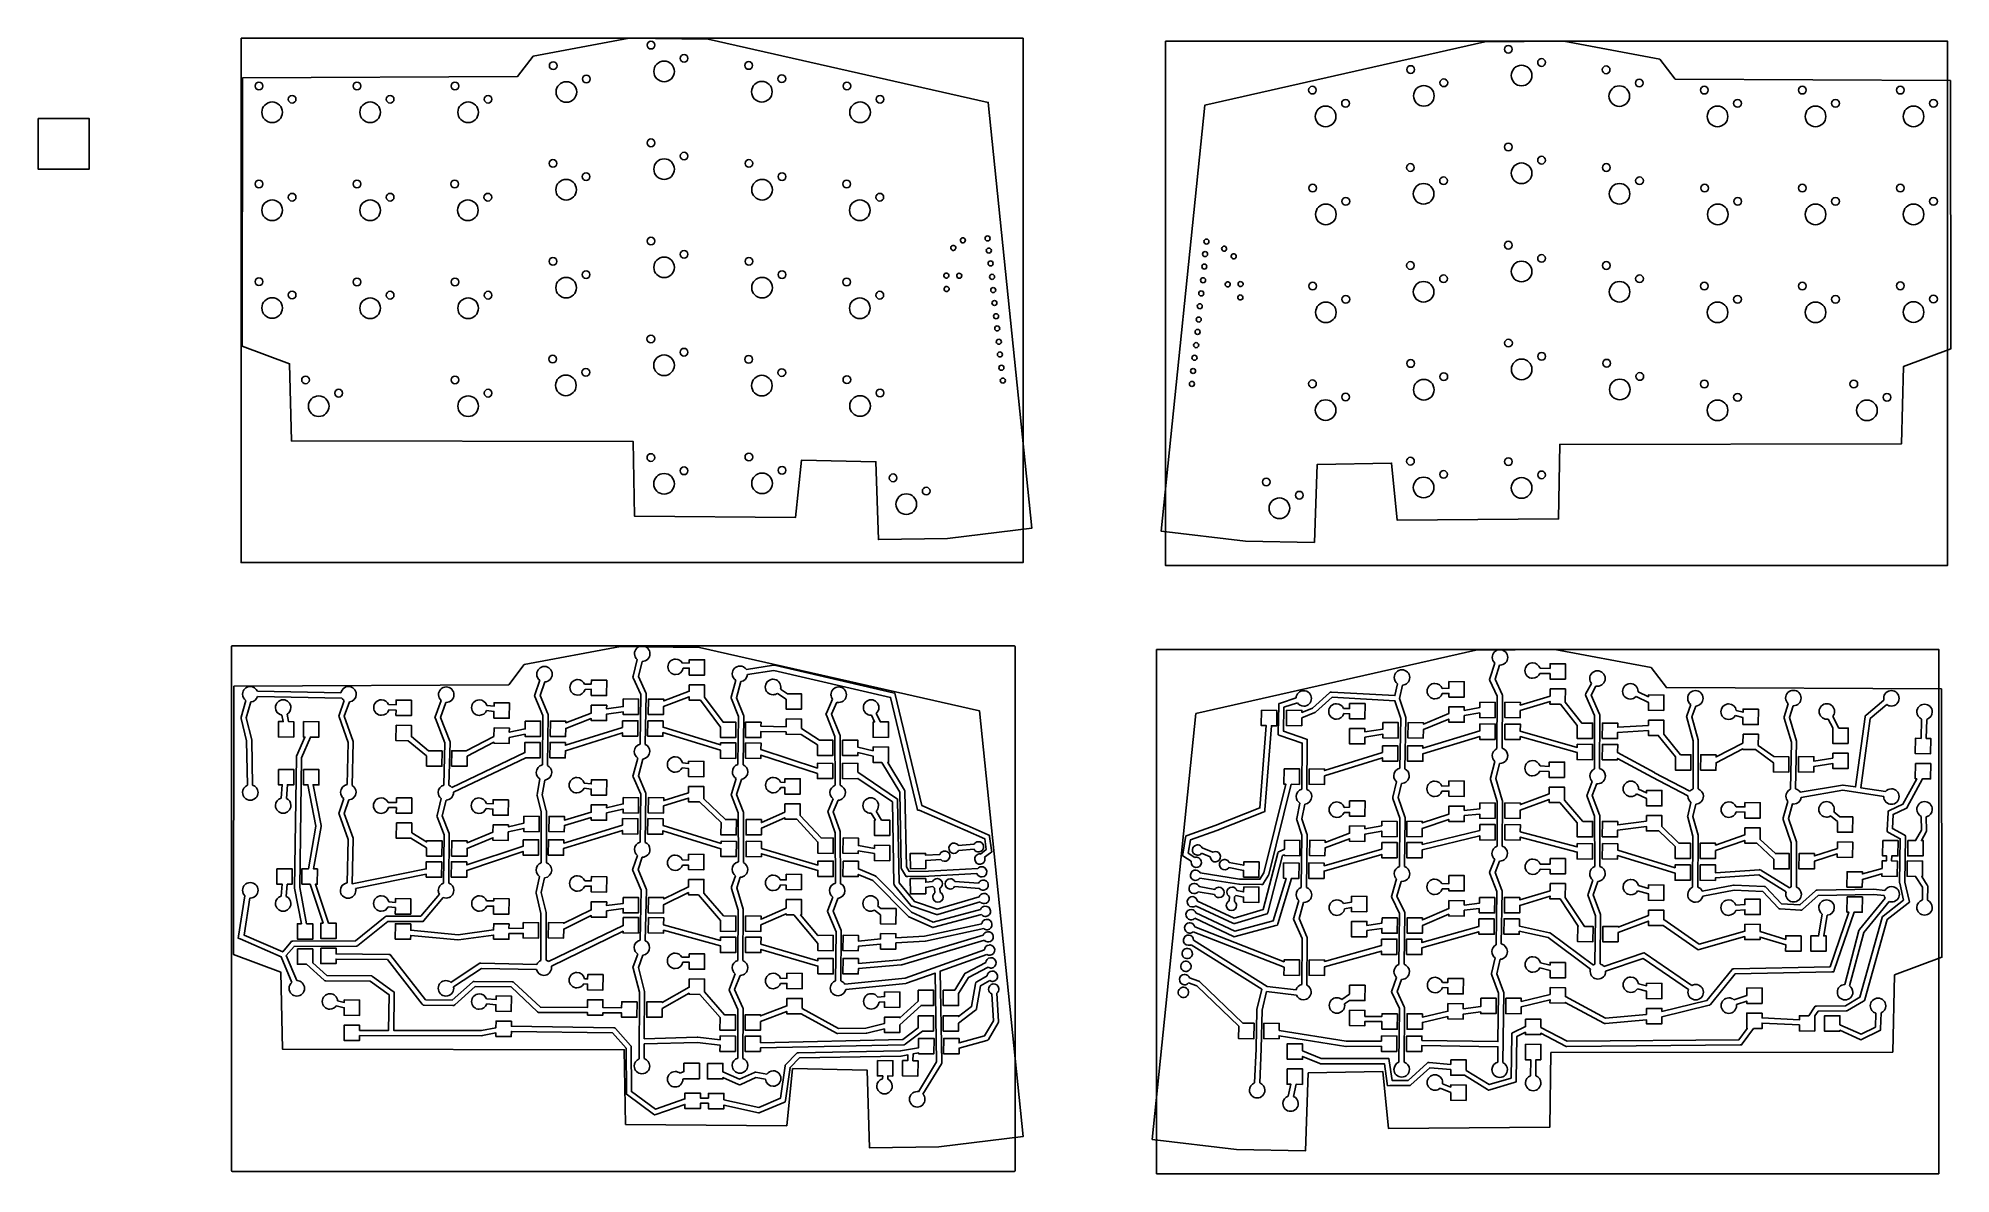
# Model space of a CAD drawing. Extents: x -65 to 306, y 72 to 292.
import ezdxf

# ---------------------------------------------------------------- set-up
doc = ezdxf.new("R2010")
doc.units = 0
doc.layers.add('Layer_1', color=7, linetype='CONTINUOUS')

msp = doc.modelspace()

# ---------------------------------------------------------------- linework, layer by layer
at = {"layer": 'Layer_1', "color": 7}
for points in [[(-25.284372, 292.499047), (126.433413, 292.499047), (126.433413, 190.781267), (-25.284372, 190.781267), (-25.284372, 292.499047)], [(-24.992633, 284.835132), (28.37904, 285.083159), (31.378199, 288.991194), (50.014431, 292.496705), (65.354448, 292.329656), (119.656078, 280.034289), (128.124052, 197.428611), (111.764565, 195.458829), (98.371967, 195.213742), (97.872188, 210.334022), (83.42642, 210.60613), (82.297823, 199.524105), (51.015769, 199.777382), (50.783958, 214.259009), (-15.520328, 214.377964), (-15.872699, 229.329905), (-25.05811, 232.767778), (-24.992633, 284.835132)], [(53.485529, 291.162621), (53.485529, 291.162621)], [(306.316968, 284.284827), (252.945295, 284.532854), (249.946136, 288.440889), (231.309904, 291.9464), (215.969887, 291.779351), (161.668257, 279.483984), (153.200283, 196.878306), (169.55977, 194.908524), (182.952368, 194.663437), (183.452147, 209.783717), (197.897915, 210.055825), (199.026512, 198.9738), (230.308566, 199.227077), (230.540377, 213.708704), (296.844663, 213.827658), (297.197034, 228.7796), (306.382445, 232.217473), (306.316968, 284.284827)], [(154.035664, 291.928876), (305.753431, 291.928876), (305.753431, 190.211093), (154.035664, 190.211093), (154.035664, 291.928876)], [(219.82138, 290.364375), (219.82138, 290.364375)], [(34.527209, 287.171395), (34.527209, 287.171395)], [(54.791214, 286.06314), (54.791214, 286.06314)], [(59.914379, 288.593916), (59.914379, 288.593916)], [(72.443863, 287.221286), (72.443863, 287.221286)], [(200.863046, 286.42304), (200.863046, 286.42304)], [(226.25023, 287.79567), (226.25023, 287.79567)], [(238.779686, 286.373149), (238.779686, 286.373149)], [(-22.547296, 283.23006), (-22.547296, 283.23006)], [(-3.539094, 283.23006), (-3.539094, 283.23006)], [(15.469109, 283.23006), (15.469109, 283.23006)], [(35.832894, 282.071914), (35.832894, 282.071914)], [(40.956059, 284.60269), (40.956059, 284.60269)], [(73.749548, 282.121805), (73.749548, 282.121805)], [(78.872713, 284.652581), (78.872713, 284.652581)], [(91.501963, 283.23006), (91.501963, 283.23006)], [(181.804946, 282.431814), (181.804946, 282.431814)], [(207.291896, 283.854335), (207.291896, 283.854335)], [(221.127065, 285.264894), (221.127065, 285.264894)], [(245.208536, 283.804444), (245.208536, 283.804444)], [(257.837786, 282.431814), (257.837786, 282.431814)], [(276.845989, 282.431814), (276.845989, 282.431814)], [(295.854192, 282.431814), (295.854192, 282.431814)], [(-16.118447, 280.661355), (-16.118447, 280.661355)], [(2.889756, 280.661355), (2.889756, 280.661355)], [(21.897959, 280.661355), (21.897959, 280.661355)], [(97.930813, 280.661355), (97.930813, 280.661355)], [(188.233796, 279.863109), (188.233796, 279.863109)], [(202.168731, 281.323559), (202.168731, 281.323559)], [(240.085371, 281.273668), (240.085371, 281.273668)], [(264.266636, 279.863109), (264.266636, 279.863109)], [(283.274838, 279.863109), (283.274838, 279.863109)], [(302.283041, 279.863109), (302.283041, 279.863109)], [(-64.616739, 276.928953), (-54.75785, 276.928953), (-54.75785, 267.070064), (-64.616739, 267.070064), (-64.616739, 276.928953)], [(-21.241612, 278.130579), (-21.241612, 278.130579)], [(-2.233409, 278.130579), (-2.233409, 278.130579)], [(16.774794, 278.130579), (16.774794, 278.130579)], [(92.807648, 278.130579), (92.807648, 278.130579)], [(183.110631, 277.332333), (183.110631, 277.332333)], [(259.143471, 277.332333), (259.143471, 277.332333)], [(278.151674, 277.332333), (278.151674, 277.332333)], [(297.159877, 277.332333), (297.159877, 277.332333)], [(53.485529, 272.204303), (53.485529, 272.204303)], [(219.82138, 271.406058), (219.82138, 271.406058)], [(34.477312, 268.213077), (34.477312, 268.213077)], [(59.914379, 269.635599), (59.914379, 269.635599)], [(72.49376, 268.213077), (72.49376, 268.213077)], [(200.813149, 267.414831), (200.813149, 267.414831)], [(226.25023, 268.837353), (226.25023, 268.837353)], [(238.829583, 267.414831), (238.829583, 267.414831)], [(-22.547296, 264.221851), (-22.547296, 264.221851)], [(-3.539094, 264.221851), (-3.539094, 264.221851)], [(15.419212, 264.221851), (15.419212, 264.221851)], [(40.906162, 265.644372), (40.906162, 265.644372)], [(54.791214, 267.104823), (54.791214, 267.104823)], [(78.92261, 265.644372), (78.92261, 265.644372)], [(91.452066, 264.221851), (91.452066, 264.221851)], [(181.854843, 263.423605), (181.854843, 263.423605)], [(207.241999, 264.846127), (207.241999, 264.846127)], [(221.127065, 266.306577), (221.127065, 266.306577)], [(245.258433, 264.846127), (245.258433, 264.846127)], [(257.887683, 263.423605), (257.887683, 263.423605)], [(276.845989, 263.423605), (276.845989, 263.423605)], [(295.854192, 263.423605), (295.854192, 263.423605)], [(-16.118447, 261.653146), (-16.118447, 261.653146)], [(2.889756, 261.653146), (2.889756, 261.653146)], [(21.848062, 261.653146), (21.848062, 261.653146)], [(35.782997, 263.113597), (35.782997, 263.113597)], [(73.799445, 263.113597), (73.799445, 263.113597)], [(97.880916, 261.653146), (97.880916, 261.653146)], [(188.283693, 260.8549), (188.283693, 260.8549)], [(202.118834, 262.315351), (202.118834, 262.315351)], [(240.135268, 262.315351), (240.135268, 262.315351)], [(264.316532, 260.8549), (264.316532, 260.8549)], [(283.274838, 260.8549), (283.274838, 260.8549)], [(302.283041, 260.8549), (302.283041, 260.8549)], [(-21.241612, 259.12237), (-21.241612, 259.12237)], [(-2.233409, 259.12237), (-2.233409, 259.12237)], [(16.724897, 259.12237), (16.724897, 259.12237)], [(92.757751, 259.12237), (92.757751, 259.12237)], [(183.160528, 258.324125), (183.160528, 258.324125)], [(259.193368, 258.324125), (259.193368, 258.324125)], [(278.151674, 258.324125), (278.151674, 258.324125)], [(297.159877, 258.324125), (297.159877, 258.324125)], [(53.485557, 253.146204), (53.485557, 253.146204)], [(115.005099, 252.88567), (115.005099, 252.88567)], [(120.027253, 253.654856), (120.027253, 253.654856)], [(162.48935, 253.03879), (162.48935, 253.03879)], [(219.821352, 252.347958), (219.821352, 252.347958)], [(34.47734, 249.204869), (34.47734, 249.204869)], [(59.914407, 250.577499), (59.914407, 250.577499)], [(72.49376, 249.204869), (72.49376, 249.204869)], [(113.140808, 251.41189), (113.140808, 251.41189)], [(120.274197, 251.291245), (120.274197, 251.291245)], [(120.626975, 248.8218), (120.626975, 248.8218)], [(162.219475, 250.620967), (162.219475, 250.620967)], [(165.16644, 251.237848), (165.16644, 251.237848)], [(167.030731, 249.764068), (167.030731, 249.764068)], [(226.250202, 249.779253), (226.250202, 249.779253)], [(-22.547296, 245.263534), (-22.547296, 245.263534)], [(-3.539094, 245.213643), (-3.539094, 245.213643)], [(15.469109, 245.213643), (15.469109, 245.213643)], [(40.90619, 246.636164), (40.90619, 246.636164)], [(54.791242, 248.046723), (54.791242, 248.046723)], [(78.92261, 246.636164), (78.92261, 246.636164)], [(91.452066, 245.213643), (91.452066, 245.213643)], [(112.035586, 246.384634), (112.035586, 246.384634)], [(114.186016, 246.875131), (114.186016, 246.875131)], [(120.909197, 246.211245), (120.909197, 246.211245)], [(161.831419, 245.540967), (161.831419, 245.540967)], [(162.078364, 248.1868), (162.078364, 248.1868)], [(165.985537, 245.22732), (165.985537, 245.22732)], [(200.813149, 248.406623), (200.813149, 248.406623)], [(207.241999, 245.837918), (207.241999, 245.837918)], [(221.127037, 247.248477), (221.127037, 247.248477)], [(238.829555, 248.406623), (238.829555, 248.406623)], [(245.258404, 245.837918), (245.258404, 245.837918)], [(-16.118447, 242.694829), (-16.118447, 242.694829)], [(2.889756, 242.644938), (2.889756, 242.644938)], [(21.897959, 242.644938), (21.897959, 242.644938)], [(35.783025, 244.105388), (35.783025, 244.105388)], [(73.799445, 244.105388), (73.799445, 244.105388)], [(97.880916, 242.644938), (97.880916, 242.644938)], [(112.074901, 243.792599), (112.074901, 243.792599)], [(121.120864, 243.635967), (121.120864, 243.635967)], [(161.478642, 243.000967), (161.478642, 243.000967)], [(168.096652, 242.144788), (168.096652, 242.144788)], [(168.135967, 244.736823), (168.135967, 244.736823)], [(181.854843, 244.415397), (181.854843, 244.415397)], [(188.283693, 241.846692), (188.283693, 241.846692)], [(202.118834, 243.307142), (202.118834, 243.307142)], [(240.13524, 243.307142), (240.13524, 243.307142)], [(257.837786, 244.415397), (257.837786, 244.415397)], [(264.266636, 241.846692), (264.266636, 241.846692)], [(276.845989, 244.415397), (276.845989, 244.415397)], [(283.274838, 241.846692), (283.274838, 241.846692)], [(295.854192, 244.465288), (295.854192, 244.465288)], [(302.283041, 241.896583), (302.283041, 241.896583)], [(-21.241612, 240.164053), (-21.241612, 240.164053)], [(-2.233409, 240.114162), (-2.233409, 240.114162)], [(16.774794, 240.114162), (16.774794, 240.114162)], [(92.757751, 240.114162), (92.757751, 240.114162)], [(121.367808, 241.131245), (121.367808, 241.131245)], [(121.685308, 238.555967), (121.685308, 238.555967)], [(160.984753, 237.920967), (160.984753, 237.920967)], [(161.196419, 240.496245), (161.196419, 240.496245)], [(183.160528, 239.315916), (183.160528, 239.315916)], [(259.143471, 239.315916), (259.143471, 239.315916)], [(278.151674, 239.315916), (278.151674, 239.315916)], [(297.159877, 239.365807), (297.159877, 239.365807)], [(53.469358, 234.148991), (53.469358, 234.148991)], [(121.896975, 236.192356), (121.896975, 236.192356)], [(160.773086, 235.522078), (160.773086, 235.522078)], [(34.427895, 230.247768), (34.427895, 230.247768)], [(59.898207, 231.580286), (59.898207, 231.580286)], [(72.445275, 230.197879), (72.445275, 230.197879)], [(122.214475, 233.617078), (122.214475, 233.617078)], [(122.426142, 231.147634), (122.426142, 231.147634)], [(160.173364, 230.512634), (160.173364, 230.512634)], [(160.490864, 232.9468), (160.490864, 232.9468)], [(219.837552, 233.350745), (219.837552, 233.350745)], [(226.266401, 230.78204), (226.266401, 230.78204)], [(40.856745, 227.679063), (40.856745, 227.679063)], [(54.775043, 229.04951), (54.775043, 229.04951)], [(78.874124, 227.629175), (78.874124, 227.629175)], [(122.708364, 228.572356), (122.708364, 228.572356)], [(159.891142, 227.937356), (159.891142, 227.937356)], [(200.861635, 229.399634), (200.861635, 229.399634)], [(207.290484, 226.830929), (207.290484, 226.830929)], [(221.143236, 228.251264), (221.143236, 228.251264)], [(238.879, 229.449522), (238.879, 229.449522)], [(245.30785, 226.880817), (245.30785, 226.880817)], [(-13.517145, 226.205437), (-13.517145, 226.205437)], [(-7.088295, 223.636732), (-7.088295, 223.636732)], [(15.469109, 226.205437), (15.469109, 226.205437)], [(21.897959, 223.636732), (21.897959, 223.636732)], [(35.73358, 225.148287), (35.73358, 225.148287)], [(73.750959, 225.098399), (73.750959, 225.098399)], [(91.495275, 226.246768), (91.495275, 226.246768)], [(97.924124, 223.678063), (97.924124, 223.678063)], [(122.990586, 226.067634), (122.990586, 226.067634)], [(159.679475, 225.432634), (159.679475, 225.432634)], [(181.811635, 225.448523), (181.811635, 225.448523)], [(188.240484, 222.879818), (188.240484, 222.879818)], [(202.16732, 224.300153), (202.16732, 224.300153)], [(240.184685, 224.350041), (240.184685, 224.350041)], [(257.837786, 225.407191), (257.837786, 225.407191)], [(264.266636, 222.838486), (264.266636, 222.838486)], [(286.82404, 225.407191), (286.82404, 225.407191)], [(293.25289, 222.838486), (293.25289, 222.838486)], [(-12.21146, 221.105956), (-12.21146, 221.105956)], [(16.774794, 221.105956), (16.774794, 221.105956)], [(92.800959, 221.147288), (92.800959, 221.147288)], [(183.11732, 220.349042), (183.11732, 220.349042)], [(259.143471, 220.30771), (259.143471, 220.30771)], [(288.129725, 220.30771), (288.129725, 220.30771)], [(53.477909, 211.147877), (53.477909, 211.147877)], [(59.906759, 208.579172), (59.906759, 208.579172)], [(72.486592, 211.239099), (72.486592, 211.239099)], [(78.915441, 208.670394), (78.915441, 208.670394)], [(200.820318, 210.440853), (200.820318, 210.440853)], [(207.249167, 207.872149), (207.249167, 207.872149)], [(219.829, 210.349631), (219.829, 210.349631)], [(226.25785, 207.780926), (226.25785, 207.780926)], [(54.783594, 206.048396), (54.783594, 206.048396)], [(73.792277, 206.139619), (73.792277, 206.139619)], [(100.459358, 207.205328), (100.459358, 207.205328)], [(106.888207, 204.636623), (106.888207, 204.636623)], [(172.847552, 206.407082), (172.847552, 206.407082)], [(202.126002, 205.341373), (202.126002, 205.341373)], [(221.134685, 205.25015), (221.134685, 205.25015)], [(101.765043, 202.105847), (101.765043, 202.105847)], [(174.153236, 201.307602), (174.153236, 201.307602)], [(179.276401, 203.838377), (179.276401, 203.838377)], [(-27.13447, 174.470177), (-27.13447, 72.755538)], [(-27.037456, 174.611288), (-27.037456, 174.611288)], [(124.718724, 174.611288), (-26.993359, 174.611288)], [(-26.703159, 166.808888), (26.668512, 167.056933), (29.667671, 170.964949), (48.303905, 174.470459), (63.643922, 174.303412), (117.945552, 162.008062), (126.413525, 79.40238), (110.054037, 77.432581), (96.661441, 77.1875), (96.161662, 92.307781), (81.715895, 92.5799), (80.587297, 81.49788), (49.305244, 81.751146), (49.073432, 96.232787), (-17.230854, 96.351743), (-17.583225, 111.303679), (-26.768636, 114.741541), (-26.703159, 166.808888)], [(52.54625, 174.586111), (52.54625, 174.586111)], [(124.859836, 72.755538), (124.859836, 174.470177)], [(51.567292, 171.949097), (50.782361, 168.703542), (50.738264, 168.535972), (50.817639, 168.377222), (52.308125, 165.149306), (52.149375, 155.562569)], [(53.137153, 155.474375), (53.304722, 165.255139), (53.313542, 165.369792), (53.260625, 165.475625), (51.796597, 168.650625), (52.510972, 171.578681)], [(59.028542, 172.046111), (59.028542, 172.046111)], [(60.501389, 170.282222), (61.665556, 170.308681), (61.656736, 168.950486), (64.637708, 168.924028), (64.655347, 171.905), (61.674375, 171.922639), (61.674375, 171.305278), (60.333819, 171.27)], [(78.131458, 170.873125), (78.034444, 170.86432), (72.742778, 170.044111)], [(118.974306, 133.5845), (120.112014, 134.457625), (120.350139, 134.642833), (120.297222, 134.942694), (119.919194, 137.594587), (119.883916, 137.841531), (119.654611, 137.956184), (115.553569, 139.764689), (115.483013, 139.799967), (115.403638, 139.808773), (106.757126, 143.640557), (101.617639, 165.166916), (101.529444, 165.449138), (101.247222, 165.510875), (78.219653, 170.855458), (78.131458, 170.873125)], [(304.606452, 166.258583), (251.234787, 166.506628), (248.235628, 170.414644), (229.599394, 173.920154), (214.259377, 173.753107), (159.957747, 161.457757), (151.489774, 78.852075), (167.849262, 76.882276), (181.241858, 76.637195), (181.741637, 91.757476), (196.187404, 92.029595), (197.316003, 80.947575), (228.598055, 81.200841), (228.829867, 95.682481), (295.134143, 95.801438), (295.486526, 110.753374), (304.671928, 114.191236), (304.606452, 166.258583)], [(152.325138, 173.902656), (304.042911, 173.902656), (304.042911, 72.184857), (152.325138, 72.184857), (152.325138, 173.902656)], [(217.937292, 171.252361), (216.967153, 168.271389), (216.905417, 168.086181), (216.993611, 167.900972), (218.422361, 164.822986), (218.342986, 154.689444)], [(219.339583, 154.742361), (219.418958, 164.937639), (219.418958, 165.052292), (219.374861, 165.149306), (217.981389, 168.139097), (218.872153, 170.864306)], [(218.933889, 173.862917), (218.933889, 173.862917)], [(225.116319, 171.314097), (225.116319, 171.314097)], [(226.668542, 169.276806), (228.652917, 169.223889), (228.644097, 168.165556), (231.625069, 168.147917), (231.642708, 171.128889), (228.670556, 171.146528), (228.661736, 170.220486), (226.703819, 170.273403)], [(32.684861, 167.927431), (31.723542, 165.105208), (31.652986, 164.928819), (31.732361, 164.752431), (33.284583, 161.11), (33.17875, 151.532083)], [(34.184167, 151.390972), (34.281181, 161.198194), (34.29, 161.295208), (34.245903, 161.392222), (32.728958, 164.964097), (33.646181, 167.61875)], [(33.584444, 170.617361), (33.584444, 170.617361)], [(39.84625, 168.050903), (39.84625, 168.050903)], [(41.451389, 166.163542), (42.659653, 166.19), (42.650833, 164.990556), (45.631806, 164.972917), (45.649444, 167.945069), (42.677292, 167.971528), (42.668472, 167.186597), (41.372014, 167.160139)], [(61.665556, 167.054306), (61.656736, 165.793125), (56.709028, 163.941042), (56.709028, 164.276181), (53.736875, 164.293819), (53.710417, 161.321667), (56.691389, 161.295208), (56.700208, 162.873889), (61.647917, 164.725972), (61.647917, 164.073333), (63.826319, 164.064514), (67.733333, 158.843403), (67.715694, 156.841389), (70.696667, 156.814931), (70.714306, 159.795903), (68.244861, 159.813542), (64.628889, 164.646597), (64.646528, 167.027847), (61.665556, 167.054306), (61.665556, 167.054306)], [(70.705486, 167.927445), (69.814722, 164.646611), (69.770625, 164.479042), (69.841181, 164.329111), (71.234653, 160.924806), (71.093542, 151.585014)], [(72.098958, 151.549736), (72.240069, 160.995361), (72.240069, 161.101195), (72.204792, 161.189389), (70.828958, 164.549597), (71.684444, 167.698125)], [(72.998542, 169.073958), (78.069722, 169.858889), (100.735694, 164.6025), (105.884001, 143.058502), (105.972195, 142.758641), (106.280876, 142.705724), (115.174333, 138.829842), (118.984333, 137.180087), (119.265347, 135.066181), (118.162917, 134.219514)], [(77.761042, 168.121458), (77.761042, 168.121458)], [(199.046042, 167.265972), (198.543333, 164.955278), (186.240208, 165.643194), (186.028542, 165.652014), (185.878611, 165.510903), (182.553681, 162.547569), (180.516389, 161.709722), (180.516389, 162.080139), (177.535417, 162.106597), (177.517778, 159.125625), (180.49875, 159.107986), (180.507569, 160.624931), (183.012292, 161.656806), (183.091667, 161.692083), (183.162222, 161.745), (186.381319, 164.628958), (198.560972, 163.958681), (199.689861, 160.519097), (199.495833, 150.870625)], [(200.50125, 150.747153), (200.686458, 160.580833), (200.695278, 160.660208), (200.668819, 160.739583), (199.451736, 164.417292), (200.007361, 166.974931)], [(199.927986, 169.973542), (199.927986, 169.973542)], [(209.038472, 167.662847), (209.029653, 166.384028), (207.724375, 166.331111)], [(207.724375, 165.334514), (209.020833, 165.387431), (209.020833, 164.681875), (212.001806, 164.664236), (212.019444, 167.645208), (209.038472, 167.662847), (209.038472, 167.662847)], [(236.69625, 167.318889), (235.611458, 165.343333), (235.496806, 165.122847), (235.593819, 164.902361), (237.287153, 161.074722), (237.251875, 150.720694)], [(237.842778, 169.770694), (237.842778, 169.770694)], [(244.228056, 167.274792), (244.228056, 167.274792)], [(-24.368125, 164.020417), (-25.258889, 160.774861), (-25.285347, 160.642569), (-25.258889, 160.519097), (-24.191736, 156.153472), (-24.041806, 147.563333)], [(-23.045208, 147.598611), (-23.195139, 156.250486), (-23.195139, 156.312222), (-23.212778, 156.365139), (-24.253472, 160.624931), (-23.406806, 163.738194)], [(-23.486181, 166.727986), (-23.486181, 166.727986)], [(-5.909028, 165.466806), (-22.101528, 165.793125)], [(-22.057431, 164.787708), (-5.715, 164.461389)], [(-17.100903, 164.135069), (-17.100903, 164.135069)], [(-5.247569, 163.976319), (-6.270625, 161.162917), (-6.332361, 160.995347), (-6.270625, 160.818958), (-4.497917, 155.827153), (-4.709583, 147.686806)], [(-3.721806, 147.510417), (-3.501319, 155.897708), (-3.501319, 155.994722), (-3.527778, 156.082917), (-5.265208, 160.986528), (-4.259792, 163.738194)], [(1.957917, 164.135069), (1.957917, 164.135069)], [(3.386667, 162.194792), (4.788958, 162.159514), (4.780139, 161.101181), (7.761111, 161.074722), (7.77875, 164.055694), (4.797778, 164.082153), (4.788958, 163.164931), (3.342569, 163.200208)], [(13.537847, 164.011597), (12.408958, 160.863056), (12.347222, 160.686667), (12.417778, 160.519097), (14.261042, 155.809514), (14.049375, 147.607431)], [(15.037153, 147.554514), (15.257639, 155.897708), (15.257639, 156.003542), (15.222361, 156.091736), (13.414375, 160.704306), (14.463889, 163.632361)], [(14.525625, 166.630972), (14.525625, 166.630972)], [(20.946181, 164.12625), (20.946181, 164.12625)], [(22.339653, 162.053681), (23.786042, 161.886111), (23.777222, 160.580833), (26.758194, 160.563194), (26.784653, 163.535347), (23.803681, 163.561806), (23.794861, 162.900347), (22.38375, 163.059097)], [(48.859722, 164.302639), (48.850903, 162.838611), (45.640625, 162.388819), (45.649444, 163.076736), (42.668472, 163.094375), (42.650833, 161.577431), (37.711944, 159.68125), (37.711944, 159.99875), (34.730972, 160.016389), (34.713333, 157.035417), (37.685486, 157.017778), (37.703125, 158.605278), (42.642014, 160.501458), (42.642014, 160.113403), (45.622986, 160.095764), (45.631806, 161.383403), (48.842083, 161.824375), (48.842083, 161.321667), (51.814236, 161.304028), (51.840694, 164.285), (48.859722, 164.302639), (48.859722, 164.302639)], [(78.775278, 165.39625), (80.477431, 164.249722), (80.459792, 162.327083), (83.440764, 162.309444), (83.467222, 165.290417), (80.706736, 165.308056), (79.357361, 166.216458)], [(89.446806, 164.258542), (88.265, 161.559792), (88.185625, 161.365764), (88.265, 161.171736), (89.931875, 157.044236), (89.958333, 147.554514)], [(90.954931, 147.554514), (90.928472, 157.14125), (90.928472, 157.238264), (90.893194, 157.326458), (89.270417, 161.348125), (90.284653, 163.676458)], [(90.663889, 166.630972), (90.663889, 166.630972)], [(96.952153, 164.135069), (96.952153, 164.135069)], [(179.369861, 164.505486), (176.388889, 163.517708), (176.062569, 163.411875), (176.05375, 163.059097), (175.921458, 157.723333), (175.912639, 157.352917), (176.256597, 157.238264), (180.569306, 155.756597), (180.481111, 146.804861)], [(181.477708, 146.760764), (181.565903, 156.109375), (181.565903, 156.470972), (181.230764, 156.585625), (176.926875, 158.067292), (177.041528, 162.688681), (179.634444, 163.544167)], [(180.860347, 165.907778), (180.860347, 165.907778)], [(189.776806, 163.447153), (189.767986, 162.432917), (188.603819, 162.450556)], [(188.647917, 161.453958), (189.767986, 161.436319), (189.759167, 160.466181), (192.740139, 160.439722), (192.757778, 163.420694), (189.776806, 163.447153), (189.776806, 163.447153)], [(215.035694, 163.667639), (215.026875, 162.618125), (212.010625, 162.097778), (212.010625, 162.768056), (209.029653, 162.785694), (209.020833, 161.506875), (204.090764, 159.443125), (204.090764, 159.698889), (201.109792, 159.716528), (201.092153, 156.744375), (204.064306, 156.717917), (204.081944, 158.349514), (209.012014, 160.413264), (209.012014, 159.813542), (211.992986, 159.787083), (212.001806, 161.083542), (215.026875, 161.595069), (215.018056, 160.686667), (217.999028, 160.669028), (218.016667, 163.65), (215.035694, 163.667639), (215.035694, 163.667639)], [(228.661736, 166.278194), (228.652917, 164.867083), (222.885, 163.103194), (222.893819, 163.641181), (219.912847, 163.667639), (219.886389, 160.686667), (222.867361, 160.660208), (222.876181, 162.053681), (228.644097, 163.826389), (228.635278, 163.297222), (230.672569, 163.279583), (233.926944, 159.134444), (233.909306, 156.656181), (236.890278, 156.638542), (236.907917, 159.610694), (234.808889, 159.628333), (231.61625, 163.694097), (231.642708, 166.251736), (228.661736, 166.278194), (228.661736, 166.278194)], [(238.257292, 150.817708), (238.292569, 161.171736), (238.292569, 161.286389), (238.248472, 161.383403), (236.608056, 165.069931), (237.560556, 166.798542)], [(245.330486, 164.770069), (247.738194, 163.65), (247.720556, 162.115417), (250.701528, 162.097778), (250.727986, 165.069931), (247.747014, 165.096389), (247.747014, 164.743611), (245.718542, 165.687292)], [(256.848681, 165.934236), (256.848681, 165.934236)], [(263.136944, 163.3325), (263.136944, 163.3325)], [(274.875625, 163.358958), (274.099514, 160.836597), (274.055417, 160.695486), (274.090694, 160.554375), (275.466528, 155.932986), (275.298958, 146.787222)], [(275.854583, 165.978333), (275.854583, 165.978333)], [(293.414083, 164.046875), (289.948056, 161.136458), (289.806944, 161.012986), (289.780472, 160.818958), (287.937222, 147.228194), (285.538333, 147.607431), (285.458972, 147.61625), (285.379583, 147.607431), (277.186319, 146.205139)], [(282.345694, 163.385417), (282.345694, 163.385417)], [(301.298695, 163.288403), (301.298695, 163.288403)], [(-17.339028, 161.154097), (-17.074444, 159.901736), (-18.018125, 159.910556), (-18.035764, 156.929583), (-15.054792, 156.911944), (-15.037153, 159.892917), (-16.042569, 159.901736), (-16.35125, 161.330486)], [(-13.140972, 159.901736), (-13.167431, 156.920764), (-12.894028, 156.920764), (-14.499167, 153.198958), (-14.543264, 153.110764), (-14.543264, 153.004931), (-14.887222, 127.719583), (-14.896042, 127.666667), (-14.878403, 127.622569), (-13.581944, 120.681667), (-14.331597, 120.690486), (-14.358056, 117.709514), (-11.377083, 117.691875), (-11.350625, 120.672847), (-12.567708, 120.681667), (-13.890625, 127.754861), (-13.546667, 152.881458), (-11.809236, 156.911944), (-10.186458, 156.903125), (-10.168819, 159.884097), (-13.140972, 159.901736), (-13.140972, 159.901736)], [(29.853819, 160.025208), (29.845, 158.481806), (26.767014, 157.846806), (26.775833, 158.667014), (23.794861, 158.684653), (23.786042, 157.026597), (18.397361, 154.222014), (15.601597, 154.248472), (15.575139, 151.2675), (18.556111, 151.241042), (18.564931, 153.190139), (23.777222, 155.897708), (23.777222, 155.703681), (26.749375, 155.686042), (26.758194, 156.82375), (29.836181, 157.449931), (29.836181, 157.044236), (32.817153, 157.026597), (32.834792, 159.99875), (29.853819, 160.025208), (29.853819, 160.025208)], [(48.727431, 160.086944), (48.718611, 158.790486), (37.641389, 155.315625), (37.641389, 155.844792), (34.669236, 155.862431), (34.642778, 152.890278), (37.62375, 152.863819), (37.632569, 154.266111), (48.709792, 157.740972), (48.709792, 157.105972), (51.690764, 157.088333), (51.708403, 160.069306), (48.727431, 160.086944), (48.727431, 160.086944)], [(53.604583, 160.078125), (53.578125, 157.105972), (56.559097, 157.079514), (56.567917, 157.77625), (67.733333, 154.354306), (67.715694, 152.802083), (70.696667, 152.784444), (70.714306, 155.765417), (67.742153, 155.783056), (67.742153, 155.395), (56.576736, 158.816944), (56.585556, 160.060486), (53.604583, 160.078125), (53.604583, 160.078125)], [(80.477431, 160.439722), (80.468611, 158.896319), (75.582639, 159.002153), (75.591458, 159.787083), (72.610486, 159.813542), (72.592847, 156.832569), (75.573819, 156.814931), (75.582639, 158.005556), (80.459792, 157.899722), (80.459792, 157.45875), (83.352569, 157.441111), (86.536389, 155.403819), (86.51875, 153.357708), (89.499722, 153.33125), (89.517361, 156.312222), (86.950903, 156.329861), (83.440764, 158.578819), (83.458403, 160.413264), (80.477431, 160.439722), (80.477431, 160.439722)], [(96.99625, 161.136458), (97.63125, 159.866458), (97.349028, 159.866458), (97.322569, 156.885486), (100.303542, 156.859028), (100.321181, 159.84), (98.7425, 159.857639), (97.922292, 161.498056)], [(172.667083, 162.106597), (172.640639, 159.134444), (173.610778, 159.125639), (172.371041, 143.166777), (163.666249, 139.744832), (163.666249, 139.736027), (163.657444, 139.736027), (158.286402, 137.822208), (157.99536, 137.716374), (157.960083, 137.407694), (157.409473, 134.219542), (157.374195, 133.919681), (157.638778, 133.752112), (159.058709, 132.808431)], [(159.755445, 133.549264), (158.441348, 134.41357), (158.912583, 136.98436), (164.001402, 138.801166), (164.010207, 138.801166), (164.019013, 138.809971), (173.023665, 142.346568), (173.314707, 142.461221), (173.341151, 142.778721), (174.616166, 159.11682), (175.621583, 159.108014), (175.639222, 162.088987), (172.667083, 162.106597)], [(196.232639, 159.725347), (196.223819, 158.464167), (192.748958, 157.899722), (192.748958, 158.552361), (189.767986, 158.57), (189.750347, 155.589028), (192.731319, 155.571389), (192.740139, 156.885486), (196.215, 157.449931), (196.215, 156.744375), (199.195972, 156.726736), (199.213611, 159.707708), (196.232639, 159.725347), (196.232639, 159.725347)], [(247.738194, 160.219236), (247.729375, 159.178542), (241.77625, 158.816944), (241.785069, 159.610694), (238.804097, 159.628333), (238.786458, 156.647361), (241.758611, 156.629722), (241.767431, 157.811528), (247.729375, 158.173125), (247.720556, 157.238264), (249.625556, 157.229444), (253.012222, 153.084306), (252.985764, 150.509028), (255.966736, 150.491389), (255.984375, 153.472361), (253.964722, 153.481181), (250.692708, 157.502847), (250.719167, 160.201597), (247.738194, 160.219236), (247.738194, 160.219236)], [(255.966736, 163.217847), (255.181806, 161.039444), (255.128889, 160.889514), (255.172986, 160.739583), (256.398889, 156.162292), (256.398889, 146.840139)], [(257.395486, 146.840139), (257.404306, 156.232847), (257.404306, 156.294583), (257.386667, 156.356319), (256.178403, 160.836597), (256.928056, 162.935625)], [(264.574514, 161.065903), (266.073819, 160.686667), (266.065, 159.36375), (269.045972, 159.346111), (269.063611, 162.318264), (266.091458, 162.344722), (266.082639, 161.718542), (264.768542, 162.044861)], [(276.295556, 146.866597), (276.471944, 155.977083), (276.471944, 156.056458), (276.454306, 156.127014), (275.096111, 160.686667), (275.801667, 162.979722)], [(282.619083, 160.413264), (283.536305, 158.675833), (283.518695, 158.675833), (283.492222, 155.694861), (286.473194, 155.677222), (286.490833, 158.649375), (284.682861, 158.667014), (283.483417, 160.924792)], [(293.713972, 146.319792), (288.925, 147.069444), (290.741806, 160.492639), (293.987361, 163.217847)], [(300.73425, 160.395625), (300.637222, 156.665), (299.525972, 156.673819), (299.499528, 153.692847), (302.480472, 153.675208), (302.498139, 156.656181), (301.633805, 156.665), (301.730833, 160.351528)], [(4.788958, 159.205), (4.771319, 156.224028), (7.170208, 156.206389), (10.715625, 153.243056), (10.706806, 151.276319), (13.687778, 151.249861), (13.705417, 154.230833), (11.086042, 154.248472), (7.761111, 157.017778), (7.769931, 159.187361), (4.788958, 159.205), (4.788958, 159.205)], [(15.954375, 146.205139), (29.986111, 152.890278), (32.746597, 152.872639), (32.773056, 155.853611), (29.792083, 155.87125), (29.783264, 153.895694), (15.592778, 147.131181)], [(91.413542, 156.329861), (91.395903, 153.348889), (94.376875, 153.322431), (94.376875, 153.913333), (97.331389, 153.234236), (97.322569, 152.008333), (99.015903, 151.999514), (102.508403, 146.213958), (102.808264, 131.591319), (102.808264, 131.459028), (102.87, 131.353194), (103.602014, 130.083194), (103.751944, 129.827431), (104.042986, 129.83625), (108.126389, 129.924444), (108.135208, 129.924444), (117.475, 130.409514)], [(117.660208, 131.42375), (108.099931, 130.921042), (108.082292, 130.921042), (104.325208, 130.841667), (103.804861, 131.74125), (103.513819, 146.363889), (103.505, 146.496181), (103.434444, 146.610833), (100.180069, 151.990694), (100.294722, 151.990694), (100.321181, 154.971667), (97.340208, 154.989306), (97.340208, 154.257292), (94.385694, 154.936389), (94.394514, 156.303403), (91.413542, 156.329861), (91.413542, 156.329861)], [(215.035694, 159.451944), (215.026875, 158.102569), (203.99375, 154.733542), (203.99375, 155.200972), (201.012778, 155.227431), (200.995139, 152.246458), (203.976111, 152.228819), (203.984931, 153.675208), (215.018056, 157.053056), (215.018056, 156.470972), (217.999028, 156.453333), (218.016667, 159.434306), (215.035694, 159.451944), (215.035694, 159.451944)], [(219.912847, 159.443125), (219.886389, 156.462153), (222.867361, 156.444514), (222.876181, 157.000139), (233.918125, 153.886875), (233.909306, 152.528681), (236.890278, 152.511042), (236.907917, 155.483194), (233.935764, 155.509653), (233.926944, 154.91875), (222.885, 158.032014), (222.893819, 159.425486), (219.912847, 159.443125), (219.912847, 159.443125)], [(266.082639, 157.467569), (266.065, 155.756597), (260.861528, 153.066667), (260.861528, 153.463542), (257.880556, 153.481181), (257.862917, 150.500208), (260.843889, 150.482569), (260.852708, 151.928958), (266.056181, 154.627708), (266.056181, 154.486597), (268.481528, 154.468958), (271.982847, 151.937778), (271.974028, 150.147431), (274.955, 150.120972), (274.972639, 153.101944), (272.062222, 153.119583), (269.045972, 155.297986), (269.063611, 157.449931), (266.082639, 157.467569), (266.082639, 157.467569)], [(51.717222, 152.837361), (50.791181, 149.494792), (50.738264, 149.327222), (50.808819, 149.168472), (52.246389, 145.861181), (52.140556, 136.539028)], [(53.137153, 136.486111), (53.242986, 145.967014), (53.242986, 146.072847), (53.198889, 146.169861), (51.796597, 149.397778), (52.687361, 152.625694)], [(58.922708, 153.084306), (58.922708, 153.084306)], [(60.280903, 150.932361), (61.542083, 150.782431), (61.524444, 149.230208), (64.505417, 149.212569), (64.523056, 152.184722), (61.550903, 152.211181), (61.550903, 151.787847), (60.386736, 151.928958)], [(72.610486, 155.774236), (72.592847, 152.793264), (75.573819, 152.775625), (75.573819, 153.428264), (86.527569, 149.829931), (86.51875, 148.859792), (89.499722, 148.842153), (89.517361, 151.814306), (86.545208, 151.840764), (86.536389, 150.879444), (75.582639, 154.486597), (75.591458, 155.756597), (72.610486, 155.774236), (72.610486, 155.774236)], [(196.144444, 155.23625), (196.135625, 153.930972), (184.917292, 150.412014), (184.917292, 150.711875), (181.936319, 150.729514), (181.918681, 147.748542), (184.899653, 147.730903), (184.908472, 149.371319), (196.126806, 152.890278), (196.126806, 152.255278), (199.098958, 152.228819), (199.125417, 155.209792), (196.144444, 155.23625), (196.144444, 155.23625)], [(217.928472, 152.202361), (217.108264, 148.956806), (217.081806, 148.815694), (217.117083, 148.683403), (218.413542, 144.432431), (218.387083, 135.762917)], [(225.26625, 152.361111), (225.26625, 152.361111)], [(255.790347, 146.416806), (248.92, 149.9975), (248.911181, 150.006319), (241.767431, 153.895694), (241.785069, 155.483194), (238.804097, 155.500833), (238.786458, 152.519861), (241.758611, 152.502222), (241.758611, 152.766806), (248.44375, 149.124375), (248.44375, 149.115556), (248.452569, 149.115556), (255.411111, 145.481944)], [(283.509861, 153.798681), (283.501028, 152.828542), (279.840972, 152.22), (279.849792, 153.093125), (276.868819, 153.119583), (276.842361, 150.138611), (279.823333, 150.112153), (279.832153, 151.205764), (283.492222, 151.805486), (283.483417, 150.817708), (286.464361, 150.800069), (286.490833, 153.781042), (283.509861, 153.798681), (283.509861, 153.798681)], [(-18.018125, 150.650139), (-18.035764, 147.669167), (-17.277292, 147.660347), (-17.471319, 145.085069)], [(-16.474722, 144.996875), (-16.280694, 147.651528), (-15.054792, 147.642708), (-15.037153, 150.623681), (-18.018125, 150.650139), (-18.018125, 150.650139)], [(-13.140972, 150.641319), (-13.167431, 147.660347), (-12.311944, 147.651528), (-10.750903, 139.634653), (-12.206111, 131.344375), (-13.458472, 131.353194), (-13.476111, 128.372222), (-11.888611, 128.363403), (-9.348611, 120.822778), (-9.789583, 120.822778), (-9.816042, 117.841806), (-6.835069, 117.824167), (-6.817431, 120.796319), (-8.290278, 120.805139), (-10.839097, 128.354583), (-10.495139, 128.354583), (-10.4775, 131.326736), (-11.200694, 131.335556), (-9.754306, 139.564097), (-9.736667, 139.652292), (-9.754306, 139.740486), (-11.288889, 147.651528), (-10.186458, 147.642708), (-10.168819, 150.614861), (-13.140972, 150.641319), (-13.140972, 150.641319)], [(32.667222, 148.806875), (32.138056, 145.790625), (32.120417, 145.684792), (32.146875, 145.578958), (32.958264, 142.421597), (32.967083, 132.508542)], [(33.963681, 132.526181), (33.954861, 142.509792), (33.954861, 142.571528), (33.937222, 142.633264), (33.143472, 145.720069), (33.637361, 148.56875)], [(39.872708, 149.071458), (39.872708, 149.071458)], [(41.257361, 146.98125), (42.659653, 146.8225), (42.650833, 145.667153), (45.631806, 145.640694), (45.649444, 148.621667), (42.677292, 148.639306), (42.668472, 147.836736), (41.310278, 147.986667)], [(70.793681, 148.850986), (69.841181, 145.896472), (69.788264, 145.720084), (69.85, 145.561334), (71.164097, 142.209945), (71.190541, 132.676125)], [(72.187139, 132.543834), (72.160694, 142.298139), (72.160694, 142.395153), (72.125417, 142.483347), (70.846597, 145.755361), (71.790278, 148.674597)], [(77.981528, 149.089097), (77.981528, 149.089097)], [(79.419097, 147.131181), (80.212847, 147.113542), (80.204028, 145.861181), (83.185, 145.834722), (83.202639, 148.815694), (80.221667, 148.833333), (80.221667, 148.110139), (79.383819, 148.136597)], [(91.413542, 151.831944), (91.395903, 148.850972), (94.376875, 148.833333), (94.376875, 148.895069), (101.097292, 144.344236), (101.379514, 128.451597), (101.388333, 128.275208), (101.494167, 128.142917), (104.651528, 124.244722), (104.748542, 124.130069), (104.889653, 124.085972), (109.616875, 122.507292), (109.766806, 122.454375), (109.916736, 122.498472), (118.127639, 124.915)], [(117.898333, 125.885139), (109.775625, 123.503889), (105.348264, 124.976736), (102.384931, 128.636806), (102.085069, 144.617639), (102.085069, 144.882222), (101.873403, 145.023333), (94.385694, 150.103333), (94.394514, 151.814306), (91.413542, 151.831944), (91.413542, 151.831944)], [(160.716736, 129.554028), (168.301458, 128.363403), (168.345556, 128.363403), (168.380833, 128.363403), (172.658264, 128.336944), (172.940486, 128.336944), (173.090417, 128.583889), (174.025278, 130.136111), (174.060556, 130.197847), (174.078194, 130.268403), (178.435, 147.748542), (180.0225, 147.739722), (180.048958, 150.720694), (177.067986, 150.738333), (177.067986, 150.738333)], [(177.067986, 150.738333), (177.041528, 147.757361), (177.403125, 147.757361), (173.125694, 130.585903), (172.376042, 129.333542), (168.407292, 129.36), (168.380833, 129.36), (160.778472, 130.559444)], [(299.517139, 151.805486), (299.490694, 148.824514), (299.772917, 148.824514), (297.100639, 143.903264), (294.507694, 142.659722), (294.234306, 142.527431), (294.216667, 142.227569), (294.057917, 138.867361), (294.049083, 138.558681), (294.3225, 138.40875), (296.580278, 137.191667), (296.456806, 128.707361), (296.456806, 128.645625), (296.474444, 128.583889), (297.24175, 125.276597), (293.281806, 122.180972), (293.149528, 122.075139), (293.105417, 121.916389), (288.775084, 106.438264), (285.952861, 104.789028), (280.361319, 104.692014), (280.105556, 104.683194), (279.964444, 104.480347), (278.835556, 102.84875), (277.036389, 102.857569), (277.027569, 102.046181), (269.786806, 102.425417), (269.795625, 103.333819), (266.814653, 103.360278), (266.797014, 100.379306), (266.894028, 100.379306), (265.288889, 98.192083), (231.986667, 97.892222), (226.862569, 100.590972), (226.880208, 102.152014), (223.899236, 102.178472), (223.890417, 100.749722), (221.517986, 99.594375), (221.244583, 99.462083), (221.244583, 99.153403), (221.085833, 90.739653), (216.870139, 89.487292), (212.372222, 92.247778), (212.389861, 94.267431), (209.408889, 94.285069), (209.400069, 93.385486), (205.193194, 93.755903), (204.972708, 93.773542), (204.813958, 93.632431), (201.127431, 90.3075), (197.996528, 90.281042), (197.440903, 94.1175), (197.379167, 94.540833), (196.947014, 94.540833), (184.273472, 94.523194), (180.639861, 96.040139), (180.648681, 97.389514), (177.676528, 97.407153), (177.650069, 94.426181), (180.631042, 94.408542), (180.631042, 94.955347), (184.000069, 93.561875), (184.088264, 93.517778), (184.194097, 93.517778), (196.514861, 93.544236), (197.070486, 89.707778), (197.132222, 89.275625), (197.564375, 89.284444), (201.321458, 89.302083), (201.515486, 89.310903), (201.656597, 89.434375), (205.316667, 92.741667), (209.39125, 92.388889), (209.382431, 91.312917), (212.028264, 91.286458), (216.543819, 88.517153), (216.737847, 88.4025), (216.949514, 88.464236), (221.720833, 89.884167), (222.073611, 89.99), (222.082431, 90.351597), (222.232361, 98.827083), (223.872778, 99.638472), (223.872778, 99.1975), (226.85375, 99.179861), (226.85375, 99.462083), (231.642708, 96.948542), (231.757361, 96.886806), (231.880833, 96.886806), (265.544653, 97.195486), (265.800417, 97.195486), (265.950347, 97.398333), (268.12875, 100.370486), (269.769167, 100.352847), (269.777986, 101.42), (277.027569, 101.049583), (277.01875, 99.885417), (279.999722, 99.858958), (280.017361, 102.804653), (280.643542, 103.704236), (286.120417, 103.792431), (286.252694, 103.792431), (286.367361, 103.862986), (289.462972, 105.679792), (289.639361, 105.785625), (289.692306, 105.979653), (294.031472, 121.501875), (298.114861, 124.694514), (298.361806, 124.888542), (298.29125, 125.197222), (297.462222, 128.733819), (297.576861, 137.473889), (297.585694, 137.77375), (297.321111, 137.923681), (295.080972, 139.140764), (295.204444, 141.892431), (297.691528, 143.074236), (297.832639, 143.144792), (297.912028, 143.285903), (300.910639, 148.815694), (302.471667, 148.798056), (302.498139, 151.779028), (299.517139, 151.805486), (299.517139, 151.805486)], [(209.038472, 148.401181), (209.029653, 147.431042), (207.662639, 147.404583)], [(207.689097, 146.407986), (209.029653, 146.434444), (209.020833, 145.420208), (212.001806, 145.402569), (212.019444, 148.383542), (209.038472, 148.401181), (209.038472, 148.401181)], [(219.383681, 135.762917), (219.410139, 144.520625), (219.410139, 144.591181), (219.3925, 144.661736), (218.113681, 148.850972), (218.854514, 151.814306)], [(226.659722, 150.306181), (228.467708, 150.226806), (228.458889, 149.089097), (231.439861, 149.071458), (231.466319, 152.052431), (228.485347, 152.070069), (228.476528, 151.223403), (226.703819, 151.302778)], [(-5.318125, 144.979236), (-6.270625, 142.271667), (-6.332361, 142.095278), (-6.270625, 141.927708), (-4.497917, 137.059375), (-4.718403, 128.627986)], [(-3.069167, 127.543194), (10.645069, 130.294861), (10.63625, 129.739236), (13.617222, 129.721597), (13.643681, 132.702569), (10.662708, 132.720208), (10.653889, 131.326736), (-3.730625, 128.442778), (-3.501319, 137.13875), (-3.501319, 137.235764), (-3.527778, 137.323958), (-5.265208, 142.104097), (-4.339167, 144.723472)], [(4.868333, 145.137986), (4.859514, 144.203125), (3.254375, 144.238403)], [(3.351389, 143.241806), (4.850694, 143.215347), (4.841875, 142.165833), (7.822847, 142.139375), (7.840486, 145.120347), (4.868333, 145.137986), (4.868333, 145.137986)], [(13.537847, 144.996875), (12.744097, 141.698403), (12.708819, 141.548472), (12.761736, 141.407361), (14.093472, 137.923681), (14.014097, 128.592708)], [(20.875625, 145.102708), (20.875625, 145.102708)], [(22.269097, 143.047778), (23.592014, 142.933125), (23.583194, 141.768958), (26.564167, 141.751319), (26.581806, 144.732292), (23.609653, 144.749931), (23.600833, 143.938542), (22.313194, 144.053194)], [(48.859722, 145.173264), (48.850903, 143.956181), (45.640625, 143.206528), (45.649444, 143.744514), (42.668472, 143.770972), (42.659653, 142.333403), (37.447361, 140.807639), (37.447361, 141.513194), (34.475208, 141.530833), (34.44875, 138.558681), (37.429722, 138.532222), (37.438542, 139.766944), (42.650833, 141.292708), (42.642014, 140.79), (45.622986, 140.772361), (45.631806, 142.183472), (48.842083, 142.933125), (48.842083, 142.192292), (51.814236, 142.174653), (51.840694, 145.146806), (48.859722, 145.173264), (48.859722, 145.173264)], [(61.542083, 147.334028), (61.533264, 146.116944), (56.709028, 144.6), (56.709028, 145.146806), (53.736875, 145.164444), (53.710417, 142.183472), (56.691389, 142.165833), (56.700208, 143.550486), (61.524444, 145.067431), (61.515625, 144.361875), (63.641111, 144.344236), (67.830347, 140.340208), (67.812708, 137.941319), (70.784861, 137.923681), (70.811319, 140.904653), (68.677014, 140.913472), (64.505417, 144.899861), (64.523056, 147.316389), (61.542083, 147.334028), (61.542083, 147.334028)], [(89.587917, 144.926319), (88.600139, 142.615625), (88.520764, 142.439236), (88.591319, 142.254028), (89.967153, 138.320556), (90.028889, 128.575069)], [(96.872778, 145.120347), (96.872778, 145.120347)], [(198.878472, 148.25125), (198.172917, 145.270278), (198.137639, 145.129167), (198.181736, 144.988056), (199.522292, 141.160417), (199.434097, 131.820625)], [(200.430694, 131.811806), (200.518889, 141.239792), (200.518889, 141.327986), (200.492431, 141.407361), (199.178333, 145.182083), (199.830972, 147.916111)], [(228.476528, 147.201736), (228.467708, 145.878819), (222.893819, 143.80625), (222.893819, 144.106111), (219.912847, 144.12375), (219.886389, 141.151597), (222.867361, 141.125139), (222.885, 142.739097), (228.458889, 144.811667), (228.458889, 144.220764), (230.540278, 144.203125), (233.935764, 140.287292), (233.909306, 137.579722), (236.890278, 137.553264), (236.907917, 140.534236), (235.029375, 140.551875), (231.439861, 144.697014), (231.4575, 147.175278), (228.476528, 147.201736), (228.476528, 147.201736)], [(236.810903, 148.321806), (235.831944, 145.720069), (235.761389, 145.543681), (235.831944, 145.358472), (237.295972, 141.548472), (237.33125, 131.811806)], [(238.327847, 131.820625), (238.292569, 141.645486), (238.292569, 141.733681), (238.266111, 141.821875), (236.837361, 145.543681), (237.710486, 147.872014)], [(244.325069, 148.365903), (244.325069, 148.365903)], [(245.445139, 145.878819), (247.367778, 144.979236), (247.358958, 143.585764), (250.339931, 143.568125), (250.357569, 146.549097), (247.376597, 146.566736), (247.376597, 146.081667), (245.824375, 146.804861)], [(277.389167, 145.217361), (285.467778, 146.602014), (293.37, 145.367292)], [(15.010694, 128.575069), (15.090069, 137.994236), (15.090069, 138.09125), (15.063611, 138.179444), (13.749514, 141.619028), (14.481528, 144.670556)], [(29.598056, 141.539653), (29.589236, 140.225556), (26.581806, 139.52), (26.581806, 139.855139), (23.600833, 139.881597), (23.592014, 138.461667), (18.57375, 136.397917), (18.57375, 136.777153), (15.601597, 136.794792), (15.575139, 133.822639), (18.556111, 133.796181), (18.564931, 135.313125), (23.583194, 137.385694), (23.583194, 136.900625), (26.555347, 136.874167), (26.572986, 138.496944), (29.580417, 139.2025), (29.580417, 138.558681), (32.552569, 138.541042), (32.579028, 141.522014), (29.598056, 141.539653), (29.598056, 141.539653)], [(48.727431, 141.089861), (48.718611, 139.846319), (37.315069, 136.345), (37.323889, 136.971181), (34.342917, 136.997639), (34.316458, 134.016667), (37.297431, 133.990208), (37.30625, 135.295486), (48.709792, 138.805625), (48.709792, 138.108889), (51.690764, 138.082431), (51.708403, 141.063403), (48.727431, 141.089861), (48.727431, 141.089861)], [(53.604583, 141.081042), (53.578125, 138.100069), (56.559097, 138.082431), (56.567917, 138.735069), (67.821528, 135.242569), (67.812708, 133.725625), (70.784861, 133.707986), (70.811319, 136.680139), (67.830347, 136.706597), (67.830347, 136.283264), (56.576736, 139.784583), (56.585556, 141.054583), (53.604583, 141.081042), (53.604583, 141.081042)], [(80.221667, 143.965), (80.204028, 142.351042), (75.679653, 140.322569), (75.679653, 140.895833), (72.7075, 140.913472), (72.681042, 137.941319), (75.662014, 137.914861), (75.670833, 139.220139), (80.195208, 141.248611), (80.195208, 140.984028), (82.505903, 140.966389), (86.624583, 136.530208), (86.615764, 134.369444), (89.587917, 134.342986), (89.614375, 137.323958), (87.241944, 137.341597), (83.185, 141.716042), (83.193819, 143.947361), (80.221667, 143.965), (80.221667, 143.965)], [(91.025486, 128.460417), (90.96375, 138.417569), (90.96375, 138.505764), (90.937292, 138.585139), (89.596736, 142.403958), (90.558056, 144.652917)], [(96.960972, 142.121736), (97.781181, 140.798819), (97.604792, 140.798819), (97.587153, 137.817847), (100.568125, 137.791389), (100.585764, 140.772361), (98.971806, 140.79), (97.895833, 142.518611)], [(180.128333, 144.097292), (179.510972, 141.125139), (179.484514, 140.992847), (179.528611, 140.869375), (180.525208, 137.906042), (180.392917, 127.719583)], [(181.389514, 127.737222), (181.521806, 137.985417), (181.521806, 138.064792), (181.495347, 138.144167), (180.516389, 141.054583), (181.107292, 143.885625)], [(188.683194, 142.254028), (189.759167, 142.306944), (189.759167, 141.574931), (192.740139, 141.548472), (192.757778, 144.529444), (189.776806, 144.547083), (189.776806, 144.547083)], [(189.776806, 144.547083), (189.767986, 143.312361), (188.744931, 143.259444)], [(215.035694, 144.132569), (215.026875, 142.986042), (212.001806, 142.677361), (212.010625, 143.506389), (209.029653, 143.532847), (209.020833, 141.980625), (203.870278, 140.260833), (203.870278, 140.543056), (200.889306, 140.569514), (200.862847, 137.588542), (203.843819, 137.562083), (203.861458, 139.2025), (209.012014, 140.922292), (209.012014, 140.551875), (211.992986, 140.525417), (212.001806, 141.663125), (215.026875, 141.971806), (215.018056, 141.151597), (217.999028, 141.133958), (218.016667, 144.114931), (215.035694, 144.132569), (215.035694, 144.132569)], [(247.367778, 141.698403), (247.358958, 140.595972), (241.77625, 139.872778), (241.785069, 140.525417), (238.804097, 140.551875), (238.786458, 137.570903), (241.758611, 137.553264), (241.767431, 138.867361), (247.358958, 139.590556), (247.350139, 138.717431), (249.766667, 138.699792), (252.915208, 135.657083), (252.897569, 133.355208), (255.878542, 133.337569), (255.896181, 136.318542), (253.656042, 136.336181), (250.339931, 139.528819), (250.34875, 141.671944), (247.367778, 141.698403), (247.367778, 141.698403)], [(255.993194, 144.238403), (255.349375, 141.654306), (255.314097, 141.530833), (255.349375, 141.398542), (256.372431, 137.659097), (256.310694, 127.763681)], [(257.307292, 127.798958), (257.377847, 137.720833), (257.377847, 137.791389), (257.360208, 137.861944), (256.345972, 141.522014), (256.945694, 143.920903)], [(263.339792, 144.326597), (263.339792, 144.326597)], [(264.768542, 142.3775), (266.444236, 142.368681), (266.435417, 141.204514), (269.416389, 141.186875), (269.434028, 144.159028), (266.453056, 144.185486), (266.444236, 143.374097), (264.724444, 143.382917)], [(274.79625, 144.423611), (273.887847, 141.248611), (273.84375, 141.098681), (273.887847, 140.94875), (275.457708, 136.371458), (275.440069, 127.843056)], [(276.436667, 127.807778), (276.463125, 136.450833), (276.463125, 136.530208), (276.427847, 136.609583), (274.893264, 141.125139), (275.695833, 143.938542)], [(282.292778, 144.379514), (282.292778, 144.379514)], [(283.068889, 141.601389), (284.391806, 140.507778), (284.382972, 138.461667), (287.355139, 138.444028), (287.381583, 141.416181), (284.841583, 141.442639), (283.712694, 142.3775)], [(300.637222, 141.530833), (300.698972, 138.867361), (299.570084, 136.82125), (298.061944, 136.838889), (298.044306, 133.857917), (301.025278, 133.840278), (301.042917, 136.812431), (300.707778, 136.812431), (301.642639, 138.496944), (301.704361, 138.611597), (301.704361, 138.743889), (301.642639, 141.416181)], [(301.298695, 144.379514), (301.298695, 144.379514)], [(4.859514, 140.269653), (4.833056, 137.288681), (7.655278, 137.271042), (10.715625, 135.418958), (10.706806, 133.822639), (13.687778, 133.805), (13.705417, 136.785972), (10.724444, 136.803611), (10.724444, 136.574306), (7.822847, 138.338194), (7.840486, 140.243194), (4.859514, 140.269653), (4.859514, 140.269653)], [(91.501736, 137.341597), (91.484097, 134.360625), (94.465069, 134.342986), (94.465069, 134.828056), (97.587153, 134.298889), (97.578333, 132.940694), (100.559306, 132.923056), (100.576944, 135.904028), (97.595972, 135.921667), (97.595972, 135.313125), (94.473889, 135.842292), (94.482708, 137.323958), (91.501736, 137.341597), (91.501736, 137.341597)], [(196.012153, 140.569514), (196.003333, 139.696389), (192.748958, 139.123125), (192.748958, 139.652292), (189.767986, 139.67875), (189.759167, 138.25), (185.014306, 136.468472), (185.014306, 136.865347), (182.033333, 136.882986), (182.006875, 133.902014), (184.987847, 133.884375), (185.005486, 135.3925), (189.750347, 137.182847), (189.750347, 136.697778), (192.731319, 136.680139), (192.740139, 138.100069), (196.003333, 138.682153), (195.994514, 137.597361), (198.975486, 137.570903), (198.993125, 140.551875), (196.012153, 140.569514), (196.012153, 140.569514)], [(215.035694, 139.934514), (215.026875, 138.787986), (203.870278, 136.080417), (203.870278, 136.459653), (200.889306, 136.477292), (200.862847, 133.496319), (203.843819, 133.478681), (203.861458, 135.048542), (215.026875, 137.756111), (215.018056, 136.962361), (217.999028, 136.935903), (218.016667, 139.916875), (215.035694, 139.934514), (215.035694, 139.934514)], [(219.912847, 139.934514), (219.886389, 136.953542), (222.867361, 136.927083), (222.876181, 137.491528), (233.918125, 134.581111), (233.909306, 133.267014), (236.890278, 133.249375), (236.907917, 136.221528), (233.935764, 136.247986), (233.926944, 135.612986), (222.885, 138.532222), (222.893819, 139.908056), (219.912847, 139.934514), (219.912847, 139.934514)], [(266.444236, 139.308333), (266.435417, 137.914861), (260.773333, 135.948125), (260.773333, 136.309722), (257.792361, 136.327361), (257.765903, 133.355208), (260.746875, 133.32875), (260.764514, 134.889792), (266.426597, 136.856528), (266.426597, 136.327361), (268.76375, 136.309722), (272.079861, 133.214097), (272.062222, 131.344375), (275.043194, 131.317917), (275.069653, 134.298889), (272.362083, 134.316528), (269.416389, 137.068194), (269.425208, 139.290694), (266.444236, 139.308333), (266.444236, 139.308333)], [(29.465764, 136.997639), (29.456944, 135.762917), (18.512014, 132.102847), (18.512014, 132.69375), (15.531042, 132.711389), (15.513403, 129.730417), (18.494375, 129.712778), (18.503194, 131.044514), (29.448125, 134.713403), (29.448125, 134.025486), (32.429097, 133.999028), (32.446736, 136.98), (29.465764, 136.997639), (29.465764, 136.997639)], [(51.620208, 133.928472), (50.729444, 131.344375), (50.667708, 131.167986), (50.747083, 130.991597), (52.369861, 127.181597), (52.158194, 117.533125)], [(53.145972, 117.400833), (53.375278, 127.260972), (53.375278, 127.375625), (53.331181, 127.472639), (51.734861, 131.203264), (52.563889, 133.602153)], [(61.550903, 134.184236), (61.542083, 133.046528), (60.325, 133.081806)], [(60.369097, 132.085208), (61.533264, 132.041111), (61.524444, 131.203264), (64.505417, 131.176806), (64.523056, 134.157778), (61.550903, 134.184236), (61.550903, 134.184236)], [(72.7075, 136.697778), (72.681042, 133.716806), (75.662014, 133.699167), (75.662014, 134.263611), (86.624583, 131.026875), (86.615764, 129.871528), (89.587917, 129.853889), (89.614375, 132.834861), (86.633403, 132.8525), (86.624583, 132.05875), (75.670833, 135.295486), (75.679653, 136.680139), (72.7075, 136.697778), (72.7075, 136.697778)], [(110.295972, 134.157778), (107.526667, 133.972569), (107.526667, 134.351806), (104.545694, 134.334167), (104.572153, 131.353194), (107.553125, 131.379653), (107.535486, 132.975972), (110.454722, 133.17)], [(111.142639, 134.801597), (111.142639, 134.801597)], [(116.945833, 136.142153), (113.850208, 135.904028)], [(113.911944, 134.898611), (116.910556, 135.136736)], [(117.686667, 136.609583), (117.686667, 136.609583)], [(159.878889, 124.156528), (167.146111, 120.796319), (167.313681, 120.716944), (167.498889, 120.769861), (173.540208, 122.542569), (173.804792, 122.621944), (173.884167, 122.895347), (176.768125, 133.902014), (177.138542, 134.060764), (177.138542, 133.910833), (180.119514, 133.884375), (180.137153, 136.865347), (177.156181, 136.891806), (177.156181, 136.891806)], [(160.169931, 135.974583), (160.169931, 135.974583)], [(177.156181, 136.891806), (177.147361, 135.163194), (176.141944, 134.722222), (175.921458, 134.625208), (175.859722, 134.387083), (172.984583, 123.424514), (167.401875, 121.775278), (160.258125, 125.082569)], [(161.069514, 134.378264), (162.736389, 133.672708)], [(163.212639, 134.554653), (161.166528, 135.427778)], [(196.012153, 136.486111), (196.003333, 135.180833), (184.820278, 131.944097), (184.829097, 132.455625), (181.848125, 132.482083), (181.830486, 129.501111), (184.802639, 129.483472), (184.811458, 130.903403), (195.994514, 134.140139), (195.994514, 133.505139), (198.975486, 133.4875), (198.993125, 136.459653), (196.012153, 136.486111), (196.012153, 136.486111)], [(238.804097, 136.239167), (238.786458, 133.258194), (241.758611, 133.240556), (241.767431, 133.928472), (252.906389, 130.506528), (252.897569, 129.139514), (255.878542, 129.121875), (255.896181, 132.094028), (252.915208, 132.120486), (252.915208, 131.547222), (241.77625, 134.969167), (241.785069, 136.221528), (238.804097, 136.239167), (238.804097, 136.239167)], [(284.391806, 136.565486), (284.382972, 135.304306), (279.937986, 133.857917), (279.937986, 134.290069), (276.957014, 134.316528), (276.939375, 131.335556), (279.920347, 131.317917), (279.929167, 132.808403), (284.374167, 134.254792), (284.374167, 133.584514), (287.355139, 133.566875), (287.372778, 136.547847), (284.391806, 136.565486), (284.391806, 136.565486)], [(293.193611, 136.847708), (293.167139, 133.866736), (293.94325, 133.857917), (293.916806, 132.878958), (293.061305, 132.887778), (293.0525, 131.42375), (289.2425, 130.347778), (289.2425, 130.771111), (286.270361, 130.78875), (286.243889, 127.816597), (289.224861, 127.790139), (289.233695, 129.307083), (293.043695, 130.383056), (293.043695, 129.906806), (296.015833, 129.880347), (296.042306, 132.861319), (294.913417, 132.870139), (294.939861, 133.849097), (296.148139, 133.840278), (296.174583, 136.82125), (293.193611, 136.847708), (293.193611, 136.847708)], [(-18.326806, 131.362014), (-18.353264, 128.381042), (-17.321389, 128.372222), (-17.488958, 126.070347)], [(-16.492361, 125.990972), (-16.324792, 128.363403), (-15.372292, 128.354583), (-15.345833, 131.335556), (-18.326806, 131.362014), (-18.326806, 131.362014)], [(32.649583, 129.862708), (31.961667, 126.846458), (31.935208, 126.731806), (31.961667, 126.617153), (32.896528, 122.710139), (32.905347, 113.582014)], [(39.969722, 130.012639), (39.969722, 130.012639)], [(70.617278, 130.003834), (69.885264, 127.825431), (69.832347, 127.6755), (69.885264, 127.52557), (71.146444, 123.309875), (71.084708, 113.590847)], [(80.48625, 130.286042), (80.477431, 129.183611), (79.322083, 129.236528)], [(79.401458, 128.231111), (80.468611, 128.178194), (80.459792, 127.313889), (83.440764, 127.287431), (83.467222, 130.268403), (80.48625, 130.286042), (80.48625, 130.286042)], [(91.501736, 132.843681), (91.484097, 129.871528), (94.465069, 129.845069), (94.465069, 130.250764), (97.269653, 129.086597), (104.113542, 122.154514), (104.184097, 122.092778), (104.263472, 122.0575), (108.770208, 120.029028), (108.928958, 119.958472), (109.105347, 120.002569), (118.356944, 122.472014)], [(118.198194, 123.477431), (109.008333, 121.016806), (104.757361, 122.930625), (97.895833, 129.871528), (97.825278, 129.942083), (97.737083, 129.977361), (94.473889, 131.335556), (94.482708, 132.826042), (91.501736, 132.843681), (91.501736, 132.843681)], [(159.764236, 121.801736), (167.225486, 118.2475), (167.393056, 118.168125), (167.569444, 118.221042), (175.480486, 120.355347), (175.753889, 120.425903), (175.833264, 120.690486), (178.496736, 129.492292), (179.934306, 129.483472), (179.951944, 132.464444), (176.970972, 132.482083), (176.970972, 132.482083)], [(176.970972, 132.482083), (176.953333, 129.509931), (177.456042, 129.501111), (174.951319, 121.246111), (167.498889, 119.235278), (159.949444, 122.824792)], [(165.408681, 133.152361), (165.408681, 133.152361)], [(166.352361, 131.600139), (169.209861, 131.035694), (169.201042, 129.730417), (172.182014, 129.703958), (172.199653, 132.684931), (169.218681, 132.702569), (169.218681, 132.049931), (166.414097, 132.605556)], [(209.038472, 130.056736), (209.029653, 128.442778), (207.627361, 128.478056)], [(207.715556, 127.472639), (209.020833, 127.446181), (209.020833, 127.075764), (212.001806, 127.058125), (212.019444, 130.039097), (209.038472, 130.056736), (209.038472, 130.056736)], [(217.919653, 133.205278), (217.002431, 130.832847), (216.931875, 130.647639), (217.002431, 130.47125), (218.342986, 126.925833), (218.184236, 116.615903)], [(219.189653, 116.765833), (219.348403, 127.005208), (219.348403, 127.102222), (219.313125, 127.190417), (218.007847, 130.647639), (218.854514, 132.843681)], [(228.670556, 133.364028), (228.661736, 132.226319), (226.730278, 132.270417)], [(226.739097, 131.273819), (228.652917, 131.229722), (228.644097, 130.383056), (231.625069, 130.356597), (231.642708, 133.337569), (228.670556, 133.364028), (228.670556, 133.364028)], [(275.104931, 127.684306), (269.5575, 131.10625), (269.416389, 131.185625), (269.257639, 131.176806), (260.755694, 130.568264), (260.773333, 132.094028), (257.792361, 132.111667), (257.765903, 129.130694), (260.746875, 129.113056), (260.746875, 129.571667), (269.160625, 130.171389), (274.469931, 126.890556)], [(297.938472, 132.878958), (297.912028, 129.897986), (299.56125, 129.889167), (300.910639, 127.763681), (300.875361, 125.311875)], [(301.871944, 125.258958), (301.907222, 127.895972), (301.907222, 128.045903), (301.827861, 128.169375), (300.743056, 129.880347), (300.892972, 129.880347), (300.910639, 132.8525), (297.938472, 132.878958), (297.938472, 132.878958)], [(13.193889, 126.423125), (9.595556, 122.145694), (3.007431, 122.145694), (2.831042, 122.145694), (2.69875, 122.039861), (-3.104444, 117.356736), (-15.231181, 117.295), (-15.460486, 117.295), (-15.610417, 117.118611), (-17.197917, 115.23125), (-24.703264, 118.494444), (-23.592014, 125.691111)], [(33.910764, 113.608472), (33.901944, 122.763056), (33.901944, 122.815972), (33.884306, 122.877708), (32.958264, 126.740625), (33.619722, 129.606944)], [(41.389653, 128.010625), (42.659653, 128.010625), (42.650833, 126.855278), (45.631806, 126.837639), (45.649444, 129.818611), (42.677292, 129.83625), (42.668472, 129.007222), (41.389653, 129.007222)], [(61.542083, 129.307083), (61.533264, 127.851875), (56.709028, 125.505903), (56.709028, 125.752847), (53.736875, 125.770486), (53.710417, 122.798333), (56.691389, 122.771875), (56.700208, 124.385833), (61.515625, 126.731806), (61.515625, 126.326111), (63.447083, 126.317292), (67.733333, 121.351944), (67.715694, 119.235278), (70.696667, 119.217639), (70.714306, 122.189792), (68.315417, 122.207431), (64.496597, 126.625972), (64.523056, 129.289444), (61.542083, 129.307083), (61.542083, 129.307083)], [(72.090125, 113.529111), (72.143041, 123.38925), (72.143041, 123.459806), (72.125403, 123.530361), (70.881861, 127.649042), (71.569778, 129.703972)], [(107.535486, 129.483472), (104.554514, 129.457014), (104.580972, 126.484861), (107.553125, 126.5025), (107.544306, 127.737222), (108.937778, 127.904792)], [(108.884861, 128.901389), (107.535486, 128.742639), (107.535486, 129.483472), (107.535486, 129.483472)], [(109.272917, 127.596111), (109.334653, 126.687708)], [(110.33125, 126.784722), (110.278333, 127.604931)], [(112.315625, 129.421736), (112.315625, 129.421736)], [(113.153472, 127.895972), (117.915972, 127.543194)], [(117.757222, 128.557431), (113.179931, 128.892569)], [(159.526111, 128.513333), (159.526111, 128.513333)], [(160.408056, 126.890556), (163.538958, 126.334931)], [(163.627153, 127.340347), (160.557986, 127.887153)], [(167.710556, 126.140903), (169.201042, 125.858681), (169.192222, 124.853264), (172.173194, 124.835625), (172.190833, 127.816597), (169.218681, 127.834236), (169.218681, 127.834236)], [(169.218681, 127.834236), (169.209861, 126.872917), (167.922222, 127.111042)], [(198.834375, 129.377639), (197.943611, 126.149722), (197.890694, 125.973333), (197.978889, 125.796944), (199.478194, 122.648403), (199.345903, 112.797083)], [(200.351319, 112.823542), (200.474792, 122.763056), (200.474792, 122.877708), (200.430694, 122.983542), (198.957847, 126.070347), (199.742778, 128.919028)], [(228.661736, 128.486875), (228.652917, 127.102222), (222.796806, 125.303056), (222.796806, 125.761667), (219.815833, 125.788125), (219.798194, 122.807153), (222.779167, 122.780694), (222.787986, 124.262361), (228.644097, 126.061528), (228.635278, 125.505903), (230.610833, 125.497083), (234.112153, 120.196597), (234.023958, 120.196597), (234.006319, 117.215625), (236.978472, 117.197986), (237.004931, 120.178958), (235.320417, 120.187778), (231.61625, 125.788125), (231.642708, 128.469236), (228.661736, 128.486875), (228.661736, 128.486875)], [(236.978472, 129.174792), (236.034792, 126.449583), (235.981875, 126.282014), (236.043611, 126.114444), (237.445903, 122.233889), (237.357708, 112.832361)], [(238.354306, 112.885278), (238.4425, 122.322083), (238.4425, 122.410278), (238.416042, 122.498472), (237.040208, 126.290833), (237.948611, 128.910208)], [(244.175139, 129.307083), (244.175139, 129.307083)], [(245.647986, 127.093403), (247.729375, 126.520139), (247.720556, 125.241319), (250.701528, 125.223681), (250.727986, 128.204653), (247.747014, 128.222292), (247.738194, 127.560833), (245.797917, 128.098819)], [(293.608139, 127.146319), (291.491472, 127.384444), (291.465, 127.393264), (291.429722, 127.393264), (280.458333, 127.199236), (280.273125, 127.199236), (280.132014, 127.066944), (277.115764, 124.350556), (273.543889, 124.562222), (270.518819, 127.790139), (270.377708, 127.93125), (270.174861, 127.940069), (264.362847, 128.204653), (264.301111, 128.204653), (264.248194, 128.195833), (258.189236, 127.031667)], [(258.312708, 126.035069), (264.371667, 127.199236), (269.927917, 126.952292), (272.952986, 123.733194), (273.094097, 123.583264), (273.288125, 123.574444), (277.265694, 123.345139), (277.477361, 123.3275), (277.627292, 123.468611), (280.67, 126.202639), (291.447361, 126.387847), (293.440556, 126.158542)], [(-24.535694, 126.114444), (-25.752778, 118.273958), (-25.814514, 117.885903), (-25.461736, 117.735972), (-17.480139, 114.269931), (-15.407569, 109.304583)], [(-14.472708, 109.657361), (-16.501181, 114.508056), (-14.993056, 116.298403), (-2.928056, 116.360139), (-2.760486, 116.360139), (-2.619375, 116.465972), (3.192639, 121.149097), (9.824861, 121.149097), (10.062986, 121.149097), (10.212917, 121.325486), (13.952361, 125.770486)], [(1.922639, 126.114444), (1.922639, 126.114444)], [(3.263194, 123.9625), (4.656667, 123.821389), (4.647847, 122.577847), (7.628819, 122.551389), (7.646458, 125.532361), (4.665486, 125.558819), (4.665486, 124.817986), (3.377847, 124.950278)], [(20.963819, 126.114444), (20.963819, 126.114444)], [(22.374931, 124.12125), (23.724306, 124.12125), (23.715486, 122.577847), (26.696458, 122.551389), (26.714097, 125.532361), (23.733125, 125.558819), (23.733125, 125.117847), (22.366111, 125.117847)], [(48.859722, 125.779306), (48.850903, 124.641597), (45.640625, 124.200625), (45.649444, 124.941458), (42.668472, 124.959097), (42.650833, 123.389236), (37.323889, 120.7875), (37.323889, 120.893333), (34.342917, 120.910972), (34.316458, 117.93), (37.297431, 117.912361), (37.315069, 119.667431), (42.642014, 122.269167), (42.642014, 121.986944), (45.622986, 121.960486), (45.631806, 123.186389), (48.850903, 123.627361), (48.842083, 122.798333), (51.814236, 122.780694), (51.840694, 125.761667), (48.859722, 125.779306), (48.859722, 125.779306)], [(80.477431, 125.417708), (80.468611, 123.724375), (75.591458, 121.554792), (75.591458, 122.189792), (72.610486, 122.207431), (72.592847, 119.226458), (75.573819, 119.208819), (75.582639, 120.452361), (80.459792, 122.621944), (80.459792, 122.436736), (81.950278, 122.427917), (86.624583, 116.862847), (86.615764, 115.478194), (89.587917, 115.451736), (89.614375, 118.432708), (86.633403, 118.450347), (86.633403, 118.397431), (83.264375, 122.419097), (83.431944, 122.419097), (83.458403, 125.39125), (80.477431, 125.417708), (80.477431, 125.417708)], [(89.526181, 125.8675), (88.556042, 123.3275), (88.485486, 123.142292), (88.556042, 122.957083), (90.143542, 119.111806), (90.055347, 109.639722)], [(91.051944, 109.622083), (91.148958, 119.191181), (91.148958, 119.288194), (91.113681, 119.385208), (89.561458, 123.151111), (90.505139, 125.620556)], [(96.846319, 126.114444), (96.846319, 126.114444)], [(97.587153, 123.318681), (98.786597, 122.392639), (98.777778, 120.655208), (101.749931, 120.637569), (101.776389, 123.618542), (98.821875, 123.636181), (98.248611, 124.077153)], [(166.449375, 125.955694), (166.431736, 125.144306), (166.422917, 125.144306)], [(167.428333, 125.029653), (167.454792, 125.938056)], [(179.925486, 125.197222), (178.937708, 121.810556), (178.884792, 121.642986), (178.964167, 121.475417), (180.534028, 117.850625), (180.472292, 108.916528)], [(181.468889, 108.801875), (181.539444, 117.938819), (181.539444, 118.044653), (181.495347, 118.141667), (179.951944, 121.713542), (180.851528, 124.817986)], [(190.147222, 126.02625), (190.138403, 124.879722), (188.595, 124.588681)], [(188.789028, 123.600903), (190.129583, 123.856667), (190.120764, 123.045278), (193.101736, 123.018819), (193.128194, 125.999792), (190.147222, 126.02625), (190.147222, 126.02625)], [(214.9475, 125.788125), (214.938681, 124.659236), (212.001806, 124.324097), (212.010625, 125.161944), (209.029653, 125.188403), (209.020833, 123.627361), (203.905556, 121.431319), (203.905556, 121.819375), (200.924583, 121.837014), (200.906944, 118.864861), (203.887917, 118.838403), (203.896736, 120.346528), (209.012014, 122.542569), (209.012014, 122.207431), (211.992986, 122.180972), (212.001806, 123.309861), (214.929861, 123.645), (214.921042, 122.815972), (217.902014, 122.789514), (217.928472, 125.770486), (214.9475, 125.788125), (214.9475, 125.788125)], [(286.261528, 125.920417), (286.235084, 122.939444), (286.587861, 122.939444), (282.963056, 112.338472), (264.301111, 111.932778), (264.062986, 111.932778), (263.921875, 111.747569), (259.097639, 105.794444), (250.34875, 103.668958), (250.34875, 104.251042), (247.367778, 104.2775), (247.358958, 103.086875), (239.430278, 102.346042), (231.625069, 106.561736), (231.642708, 108.290347), (228.661736, 108.307986), (228.652917, 106.993889), (223.070208, 105.609236), (223.070208, 106.226597), (220.098056, 106.244236), (220.071597, 103.272083), (223.052569, 103.245625), (223.061389, 104.577361), (228.644097, 105.962014), (228.635278, 105.327014), (231.61625, 105.309375), (231.61625, 105.432847), (239.095139, 101.393542), (239.227431, 101.314167), (239.377361, 101.331806), (247.358958, 102.072639), (247.350139, 101.296528), (250.331111, 101.270069), (250.339931, 102.637083), (259.503333, 104.868403), (259.662083, 104.9125), (259.767917, 105.035972), (264.548056, 110.945), (283.333472, 111.350694), (283.68625, 111.359514), (283.792083, 111.685833), (287.637361, 122.930625), (289.216028, 122.921806), (289.2425, 125.893958), (286.261528, 125.920417), (286.261528, 125.920417)], [(247.738194, 123.353958), (247.729375, 122.260347), (241.873264, 120.037847), (241.873264, 120.170139), (238.892292, 120.187778), (238.874653, 117.206806), (241.855625, 117.189167), (241.864444, 118.970694), (247.729375, 121.193194), (247.720556, 120.372986), (250.604514, 120.346528), (257.183819, 115.786875), (257.369028, 115.654583), (257.598333, 115.716319), (266.426597, 118.194583), (266.426597, 117.621319), (269.407569, 117.603681), (269.407569, 118.115208), (274.364097, 116.624722), (274.355278, 115.381181), (277.33625, 115.363542), (277.353889, 118.344514), (274.381736, 118.362153), (274.372917, 117.665417), (269.416389, 119.164722), (269.425208, 120.575833), (266.444236, 120.602292), (266.435417, 119.235278), (257.554236, 116.739375), (250.701528, 121.493056), (250.719167, 123.3275), (247.738194, 123.353958), (247.738194, 123.353958)], [(264.689167, 123.292222), (266.444236, 123.398056), (266.435417, 122.489653), (269.416389, 122.472014), (269.434028, 125.452986), (266.453056, 125.470625), (266.453056, 125.470625)], [(266.453056, 125.470625), (266.444236, 124.403472), (264.706806, 124.297639)], [(281.454931, 122.577847), (280.731736, 118.344514), (279.250069, 118.353333), (279.232431, 115.372361), (282.213403, 115.354722), (282.231028, 118.335694), (281.745972, 118.335694), (282.425084, 122.330903)], [(282.292778, 125.320694), (282.292778, 125.320694)], [(293.634583, 125.638194), (288.66925, 119.561597), (288.598695, 119.473403), (288.572222, 119.367569), (285.81175, 108.907708)], [(286.773056, 108.616667), (289.507083, 118.997153), (294.410694, 125.003194)], [(29.465764, 120.919792), (29.456944, 119.817361), (26.696458, 119.799722), (26.705278, 120.664028), (23.733125, 120.681667), (23.724306, 119.499861), (16.8275, 118.547361), (7.628819, 119.438125), (7.637639, 120.664028), (4.665486, 120.681667), (4.639028, 117.700694), (7.62, 117.683056), (7.628819, 118.432708), (16.801042, 117.541944), (16.862778, 117.533125), (16.924514, 117.541944), (23.715486, 118.485625), (23.706667, 117.700694), (26.687639, 117.683056), (26.696458, 118.794306), (29.456944, 118.811944), (29.448125, 117.938819), (32.429097, 117.912361), (32.446736, 120.893333), (29.465764, 120.919792), (29.465764, 120.919792)], [(34.925, 112.488403), (48.842083, 119.235278), (48.842083, 118.908958), (51.814236, 118.891319), (51.840694, 121.872292), (48.859722, 121.889931), (48.850903, 120.346528), (34.387014, 113.343889)], [(53.736875, 121.881111), (53.710417, 118.900139), (56.691389, 118.8825), (56.691389, 119.429306), (67.724514, 116.430694), (67.715694, 115.107778), (70.696667, 115.090139), (70.714306, 118.062292), (67.742153, 118.08875), (67.733333, 117.462569), (56.700208, 120.461181), (56.709028, 121.863472), (53.736875, 121.881111), (53.736875, 121.881111)], [(118.409861, 120.664028), (107.306181, 118.300417), (107.279722, 118.291597), (101.75875, 117.956458), (101.767569, 118.741389), (98.786597, 118.767847), (98.777778, 117.735972), (94.473889, 117.321458), (94.482708, 118.423889), (91.501736, 118.450347), (91.484097, 115.469375), (94.465069, 115.442917), (94.473889, 116.316042), (98.777778, 116.730556), (98.768958, 115.786875), (101.749931, 115.769236), (101.75875, 116.959861), (107.412014, 117.303819), (107.456111, 117.303819), (107.491389, 117.312639), (118.806736, 119.737986)], [(119.291806, 121.528333), (119.291806, 121.528333)], [(119.547569, 119.147083), (119.547569, 119.147083)], [(158.661806, 120.875694), (158.661806, 120.875694)], [(159.420278, 119.138264), (177.059167, 112.241458), (177.041528, 110.706875), (180.0225, 110.680417), (180.048958, 113.661389), (177.067986, 113.687847), (177.067986, 113.308611), (159.737778, 120.081944)], [(196.05625, 121.845833), (196.047431, 120.805139), (193.110556, 120.381806), (193.119375, 121.131458), (190.138403, 121.149097), (190.120764, 118.168125), (193.101736, 118.150486), (193.110556, 119.367569), (196.038611, 119.790903), (196.029792, 118.864861), (199.010764, 118.847222), (199.028403, 121.828194), (196.05625, 121.845833), (196.05625, 121.845833)], [(214.850486, 121.660625), (214.841667, 120.187778), (203.808542, 117.039236), (203.808542, 117.691875), (200.836389, 117.709514), (200.809931, 114.737361), (203.790903, 114.710903), (203.799722, 115.998542), (214.832847, 119.138264), (214.832847, 118.688472), (217.813819, 118.662014), (217.831458, 121.642986), (214.850486, 121.660625), (214.850486, 121.660625)], [(237.084306, 112.682431), (228.767569, 118.864861), (228.679375, 118.926597), (228.573542, 118.944236), (222.699792, 120.249514), (222.708611, 121.634167), (219.727639, 121.660625), (219.71, 118.679653), (222.682153, 118.653194), (222.690972, 119.235278), (228.256042, 118.000556), (236.502222, 111.862222)], [(-14.340417, 115.813333), (-14.358056, 112.841181), (-12.567708, 112.823542), (-9.145764, 109.763194), (-9.004653, 109.630903), (-8.810625, 109.630903), (-0.229306, 109.569167), (3.430764, 106.923333), (3.351389, 99.99125), (-2.293056, 100.000069), (-2.284236, 101.014306), (-5.256389, 101.031944), (-5.282847, 98.050972), (-2.301875, 98.033333), (-2.293056, 99.003472), (21.440069, 98.977014), (21.492986, 98.977014), (21.537083, 98.985833), (24.165278, 99.506181), (24.165278, 98.827083), (27.14625, 98.809444), (27.155069, 99.806042), (46.778333, 99.523819), (49.415347, 96.542847), (49.468264, 87.873333), (49.468264, 87.626389), (49.671111, 87.476458), (54.733472, 83.754653), (54.945139, 83.595903), (55.192083, 83.684097), (60.836528, 85.624375), (60.836528, 84.821806), (63.835139, 84.821806), (63.835139, 85.853681), (65.387361, 85.8625), (65.387361, 84.786528), (68.385972, 84.786528), (68.385972, 85.509722), (75.079931, 84.036875), (75.238681, 84.001597), (75.388611, 84.063333), (80.027639, 86.038889), (80.292222, 86.153542), (80.3275, 86.426944), (81.235903, 92.803403), (83.061528, 94.673125), (102.702431, 95.008264), (102.737708, 95.008264), (102.781806, 95.017083), (104.078264, 95.246389), (104.051806, 94.135139), (103.064028, 94.143958), (103.037569, 91.162986), (106.018542, 91.145347), (106.045, 94.1175), (105.057222, 94.126319), (105.074861, 95.431597), (106.150833, 95.625625), (106.150833, 95.475694), (109.122986, 95.458056), (109.149444, 98.439028), (106.168472, 98.456667), (106.159653, 96.648681), (102.649514, 96.013681), (82.832222, 95.678542), (82.629375, 95.669722), (82.488264, 95.519792), (80.406875, 93.385486), (80.292222, 93.270833), (80.274583, 93.112083), (79.383819, 86.859097), (75.141667, 85.051111), (68.385972, 86.532778), (68.385972, 87.785139), (65.387361, 87.785139), (65.387361, 86.867917), (63.835139, 86.859097), (63.835139, 87.829236), (60.836528, 87.829236), (60.836528, 86.691528), (55.112708, 84.715972), (50.464861, 88.129097), (50.420764, 96.736875), (50.420764, 96.922083), (50.288472, 97.063194), (47.386875, 100.352847), (47.236944, 100.520417), (47.016458, 100.529236), (27.155069, 100.802639), (27.163889, 101.790417), (24.182917, 101.808056), (24.174097, 100.529236), (21.387153, 99.982431), (4.347986, 99.99125), (4.436181, 107.161458), (4.436181, 107.426042), (4.224514, 107.575972), (0.238125, 110.46875), (0.105833, 110.565764), (-0.052917, 110.565764), (-8.625417, 110.636319), (-11.377083, 113.088125), (-11.359444, 115.795694), (-14.340417, 115.813333), (-14.340417, 115.813333)], [(-9.798403, 115.945625), (-9.824861, 112.964653), (-6.843889, 112.947014), (-6.835069, 113.837778), (3.130903, 113.723125), (9.877778, 105.097708), (10.027708, 104.903681), (10.265833, 104.903681), (15.830903, 104.859583), (16.024931, 104.859583), (16.166042, 104.983056), (20.134792, 108.493194), (27.093333, 108.431458), (32.261528, 103.624861), (32.402639, 103.492569), (32.605486, 103.492569), (41.936458, 103.448472), (41.936458, 102.981042), (44.908611, 102.963403), (44.908611, 103.422014), (48.551042, 103.395556), (48.542222, 102.566528), (51.523194, 102.548889), (51.540833, 105.521042), (48.559861, 105.5475), (48.551042, 104.400972), (44.917431, 104.427431), (44.935069, 105.935556), (41.954097, 105.962014), (41.945278, 104.453889), (32.799514, 104.489167), (27.631319, 109.295764), (27.490208, 109.428056), (27.296181, 109.428056), (19.949583, 109.489792), (19.755556, 109.489792), (19.614444, 109.366319), (15.645694, 105.856181), (10.521597, 105.900278), (3.774722, 114.525694), (3.633611, 114.719722), (3.386667, 114.719722), (-6.82625, 114.834375), (-6.817431, 115.927986), (-9.798403, 115.945625), (-9.798403, 115.945625)], [(72.610486, 118.079931), (72.592847, 115.098958), (75.573819, 115.081319), (75.573819, 115.716319), (86.624583, 112.461944), (86.615764, 110.980278), (89.587917, 110.962639), (89.614375, 113.934792), (86.633403, 113.96125), (86.633403, 113.511458), (75.582639, 116.757014), (75.591458, 118.062292), (72.610486, 118.079931), (72.610486, 118.079931)], [(118.709722, 118.467986), (102.658333, 113.696667), (94.473889, 113.00875), (94.482708, 113.934792), (91.501736, 113.952431), (91.484097, 110.971458), (94.465069, 110.953819), (94.473889, 112.003333), (102.799444, 112.700069), (102.852361, 112.708889), (102.896458, 112.726528), (118.912569, 117.480208)], [(118.939028, 115.619306), (103.549097, 110.115972), (91.845694, 108.951806)], [(159.005764, 116.624722), (172.755278, 107.981667), (171.802778, 104.074653), (171.785139, 104.021736), (171.785139, 103.968819), (171.644028, 96.445833), (171.644028, 96.437014), (171.317708, 89.804792)], [(179.378681, 107.867014), (173.760694, 108.528472), (159.517292, 117.489028)], [(195.959236, 117.718333), (195.950417, 116.439514), (184.917292, 113.379167), (184.917292, 113.652569), (181.936319, 113.679028), (181.918681, 110.698056), (184.899653, 110.680417), (184.908472, 112.338472), (195.941597, 115.398819), (195.941597, 114.737361), (198.922569, 114.719722), (198.940208, 117.700694), (195.959236, 117.718333), (195.959236, 117.718333)], [(256.134306, 108.687222), (247.094375, 114.91375), (246.891528, 115.054861), (246.653403, 114.975486), (239.095139, 112.400208)], [(32.085139, 112.797083), (21.210764, 113.026389), (21.052014, 113.026389), (20.919722, 112.947014), (15.425208, 109.313403)], [(15.945556, 108.457917), (21.351875, 112.029792), (32.005764, 111.791667)], [(51.699583, 114.781458), (50.808819, 112.400208), (50.747083, 112.250278), (50.791181, 112.100347), (52.008264, 107.390764), (51.928889, 94.461458)], [(52.934306, 94.523194), (52.951944, 97.371875), (63.1825, 97.680556), (63.200139, 97.680556), (67.636319, 97.142569), (67.6275, 95.934306), (70.608472, 95.916667), (70.626111, 98.897639), (67.645139, 98.915278), (67.636319, 98.139167), (63.305972, 98.677153), (63.261875, 98.685972), (63.226597, 98.677153), (52.951944, 98.377292), (53.004861, 107.443681), (53.004861, 107.505417), (52.996042, 107.567153), (51.796597, 112.197361), (52.696181, 114.578611)], [(58.922708, 115.001944), (58.922708, 115.001944)], [(60.395556, 113.220417), (61.665556, 113.220417), (61.656736, 111.871042), (64.637708, 111.853403), (64.655347, 114.834375), (61.674375, 114.852014), (61.674375, 114.225833), (60.236806, 114.225833)], [(107.006319, 87.626389), (110.578194, 93.526597), (110.64875, 93.650069), (110.64875, 93.791181), (110.348889, 111.491806), (119.397639, 114.728542)], [(119.203611, 113.141042), (115.270139, 111.112569), (115.146667, 111.050833), (115.076111, 110.927361), (113.162292, 107.796458), (110.948611, 107.805278), (110.930972, 104.824306), (113.911944, 104.806667), (113.929583, 107.135), (115.861042, 110.292361), (119.662222, 112.250278)], [(120.094375, 114.084722), (120.094375, 114.084722)], [(120.367778, 111.509444), (120.367778, 111.509444)], [(159.015115, 112.338642), (159.015115, 112.338642)], [(159.263216, 114.820787), (159.263216, 114.820787)], [(218.034306, 114.049444), (217.311111, 111.042014), (217.275833, 110.892083), (217.32875, 110.742153), (218.678125, 107.196736), (218.554653, 97.821667), (203.799722, 98.068611), (203.808542, 98.888819), (200.836389, 98.906458), (200.809931, 95.934306), (203.790903, 95.907847), (203.799722, 97.072014), (218.545833, 96.81625), (218.501736, 93.835278)], [(219.498333, 93.755903), (219.674722, 107.302569), (219.674722, 107.399583), (219.639444, 107.487778), (218.316528, 110.962639), (218.995625, 113.793681)], [(225.319167, 114.296389), (225.319167, 114.296389)], [(226.650903, 112.109167), (228.652917, 111.632917), (228.644097, 110.204167), (231.625069, 110.186528), (231.642708, 113.158681), (228.670556, 113.185139), (228.661736, 112.655972), (226.792014, 113.096944)], [(239.439097, 111.465347), (246.732778, 113.943611), (255.490486, 107.919931)], [(39.872708, 111.253681), (39.872708, 111.253681)], [(41.186806, 109.013542), (41.945278, 108.995903), (41.936458, 107.849375), (44.917431, 107.831736), (44.943889, 110.812708), (41.962917, 110.830347), (41.954097, 109.9925), (41.354375, 110.010139)], [(61.665556, 109.983681), (61.656736, 108.360903), (56.417986, 105.397569), (56.417986, 105.521042), (53.437014, 105.538681), (53.410556, 102.557708), (56.391528, 102.540069), (56.409167, 104.242222), (61.647917, 107.205556), (61.647917, 107.002708), (63.746944, 106.993889), (67.645139, 102.487153), (67.6275, 100.061806), (70.608472, 100.044167), (70.626111, 103.025139), (68.482986, 103.033958), (64.628889, 107.496597), (64.646528, 109.957222), (61.665556, 109.983681), (61.665556, 109.983681)], [(70.590819, 110.971472), (69.47075, 108.078695), (69.391375, 107.884667), (69.479569, 107.690639), (71.093528, 104.074667), (71.075889, 94.629042)], [(72.081305, 94.576125), (72.098944, 104.1805), (72.098944, 104.286334), (72.054847, 104.383347), (70.476166, 107.911125), (71.5345, 110.653972)], [(106.080278, 107.814097), (106.062639, 105.653333), (102.526042, 102.425417), (102.526042, 102.566528), (99.545069, 102.584167), (99.53625, 101.314167), (95.911458, 100.441042), (90.602153, 100.379306), (83.573056, 104.251042), (83.581875, 106.200139), (80.609722, 106.217778), (80.600903, 104.75375), (75.503264, 102.795833), (75.503264, 103.016319), (72.522292, 103.033958), (72.495833, 100.061806), (75.476806, 100.035347), (75.494444, 101.719861), (80.583264, 103.677778), (80.583264, 103.236806), (83.379028, 103.219167), (90.231736, 99.444444), (90.355208, 99.373889), (90.478681, 99.373889), (95.999653, 99.444444), (96.061389, 99.444444), (96.114306, 99.453264), (99.527431, 100.282292), (99.527431, 99.612014), (102.499583, 99.585556), (102.508403, 101.049583), (106.635903, 104.833125), (109.034792, 104.815486), (109.052431, 107.796458), (106.080278, 107.814097), (106.080278, 107.814097)], [(80.609722, 111.094931), (80.600903, 110.115972), (79.366181, 110.089514)], [(79.366181, 109.084097), (80.600903, 109.119375), (80.592083, 108.113958), (83.573056, 108.096319), (83.590694, 111.068472), (80.609722, 111.094931), (80.609722, 111.094931)], [(92.013264, 107.964028), (103.707847, 109.128194), (103.769583, 109.137014), (103.8225, 109.154653), (109.343472, 111.130208), (109.652153, 93.923472), (106.133194, 88.111458)], [(119.477014, 110.556944), (117.475, 109.419236), (117.272153, 109.304583), (117.228056, 109.066458), (116.451944, 104.612639), (113.929583, 102.672361), (113.929583, 102.831111), (110.948611, 102.857569), (110.930972, 99.876597), (113.911944, 99.858958), (113.920764, 101.402361), (117.219236, 103.942361), (117.369167, 104.057014), (117.404444, 104.251042), (118.171736, 108.660764), (119.953264, 109.666181)], [(120.632361, 109.031181), (120.632361, 109.031181)], [(157.656389, 110.847986), (157.656389, 110.847986)], [(158.511875, 109.19875), (160.117014, 108.634306), (168.257361, 100.811458), (168.239722, 98.412569), (171.220694, 98.394931), (171.238333, 101.375903), (169.086389, 101.384722), (160.716736, 109.436875), (160.637361, 109.507431), (160.540347, 109.542708), (158.697083, 110.195347)], [(189.776806, 108.775417), (189.767986, 107.055625), (188.259861, 106.006111)], [(188.789028, 105.150625), (189.759167, 105.829722), (189.759167, 105.803264), (192.740139, 105.776806), (192.757778, 108.757778), (189.776806, 108.775417), (189.776806, 108.775417)], [(198.887292, 110.274722), (197.96125, 107.708264), (197.890694, 107.514236), (197.978889, 107.329028), (199.425278, 104.233403), (199.328264, 93.835278)], [(200.333681, 93.861736), (200.421875, 104.339236), (200.421875, 104.453889), (200.377778, 104.559722), (198.966667, 107.567153), (199.813333, 109.895486)], [(206.357361, 110.301181), (206.357361, 110.301181)], [(207.786111, 108.316806), (208.844444, 108.290347), (208.835625, 107.082083), (211.816597, 107.064444), (211.834236, 110.045417), (208.853264, 110.063056), (208.844444, 109.295764), (207.768472, 109.322222)], [(244.325069, 110.354097), (244.325069, 110.354097)], [(245.603889, 108.069861), (247.367778, 107.61125), (247.358958, 106.164861), (250.339931, 106.147222), (250.357569, 109.128194), (247.376597, 109.145833), (247.376597, 108.651944), (245.815556, 109.057639)], [(266.823472, 108.228611), (266.814653, 106.746944), (264.309931, 105.944375)], [(264.812639, 105.053611), (266.797014, 105.688611), (266.797014, 105.247639), (269.777986, 105.23), (269.804444, 108.210972), (266.823472, 108.228611), (266.823472, 108.228611)], [(-8.034514, 107.108542), (-8.034514, 107.108542)], [(-6.808611, 104.75375), (-5.265208, 104.409792), (-5.274028, 102.928125), (-2.293056, 102.901667), (-2.275417, 105.882639), (-5.256389, 105.900278), (-5.256389, 105.441667), (-6.544028, 105.723889)], [(20.946181, 107.090903), (20.946181, 107.090903)], [(22.374931, 105.132986), (24.174097, 104.983056), (24.165278, 103.704236), (27.14625, 103.677778), (27.172708, 106.65875), (24.191736, 106.685208), (24.182917, 105.988472), (22.330833, 106.147222)], [(99.553889, 107.461319), (99.545069, 106.570556), (98.239792, 106.447083)], [(98.477917, 105.468125), (99.53625, 105.565139), (99.527431, 104.480347), (102.508403, 104.462708), (102.526042, 107.443681), (99.553889, 107.461319), (99.553889, 107.461319)], [(120.350139, 107.117361), (120.667639, 101.843333), (118.956667, 98.932917), (114.008958, 97.565903), (114.017778, 98.430208), (111.045625, 98.447847), (111.019167, 95.475694), (114.000139, 95.449236), (114.008958, 96.534028), (119.415278, 98.024514), (119.609306, 98.077431), (119.715139, 98.253819), (121.611319, 101.464097), (121.681875, 101.596389), (121.673056, 101.746319), (121.346736, 107.240833)], [(158.511433, 107.277015), (158.511433, 107.277015)], [(172.331944, 89.813611), (172.640625, 96.401736), (172.640625, 96.410556), (172.790556, 103.907083), (173.6725, 107.540694), (179.440417, 106.852778)], [(189.767986, 103.907083), (189.750347, 100.926111), (192.731319, 100.908472), (192.740139, 101.728681), (196.038611, 101.711042), (196.029792, 100.247014), (199.010764, 100.229375), (199.028403, 103.210347), (196.05625, 103.227986), (196.047431, 102.716458), (192.740139, 102.725278), (192.748958, 103.889444), (189.767986, 103.907083), (189.767986, 103.907083)], [(215.220903, 106.253056), (215.212083, 104.612639), (211.816597, 104.180486), (211.825417, 105.168264), (208.853264, 105.194722), (208.844444, 103.713056), (203.905556, 102.592986), (203.905556, 103.201528), (200.924583, 103.219167), (200.906944, 100.238194), (203.887917, 100.220556), (203.896736, 101.561111), (208.826806, 102.69), (208.826806, 102.21375), (211.807778, 102.187292), (211.816597, 103.16625), (215.203264, 103.598403), (215.203264, 103.272083), (218.175417, 103.254444), (218.201875, 106.235417), (215.220903, 106.253056), (215.220903, 106.253056)], [(292.276389, 106.261875), (292.276389, 106.261875)], [(106.080278, 102.857569), (106.062639, 100.476319), (103.081667, 98.209722), (75.494444, 97.601181), (75.503264, 98.888819), (72.522292, 98.906458), (72.495833, 95.934306), (75.476806, 95.907847), (75.485625, 96.604583), (103.266875, 97.204306), (103.425625, 97.213125), (103.557917, 97.310139), (106.918125, 99.876597), (109.034792, 99.858958), (109.052431, 102.839931), (106.080278, 102.857569), (106.080278, 102.857569)], [(173.134514, 101.384722), (173.116875, 98.40375), (176.089028, 98.386111), (176.097847, 98.968194), (189.027153, 96.886806), (189.062431, 96.886806), (189.106528, 96.886806), (195.950417, 96.930903), (195.941597, 95.934306), (198.922569, 95.916667), (198.940208, 98.897639), (195.959236, 98.915278), (195.950417, 97.9275), (189.132986, 97.883403), (176.106667, 99.982431), (176.115486, 101.367083), (173.134514, 101.384722), (173.134514, 101.384722)], [(291.853056, 103.316181), (291.764861, 100.643889), (288.977917, 99.268056), (284.876861, 101.111319), (284.894528, 102.831111), (281.913542, 102.857569), (281.887083, 99.876597), (284.868056, 99.858958), (284.868056, 100.017708), (288.783889, 98.262639), (288.995556, 98.165625), (289.207222, 98.271458), (292.470417, 99.885417), (292.743805, 100.017708), (292.752639, 100.30875), (292.858472, 103.377917)], [(223.890417, 97.301319), (223.872778, 94.320347), (224.904653, 94.311528), (224.878194, 91.207083)], [(225.883611, 91.207083), (225.910069, 94.311528), (226.85375, 94.302708), (226.871389, 97.283681), (223.890417, 97.301319), (223.890417, 97.301319)], [(60.633681, 93.614792), (60.633681, 92.018472), (59.892847, 91.674514)], [(60.439653, 90.563264), (60.633681, 90.633819), (60.633681, 90.616181), (63.632292, 90.616181), (63.632292, 93.614792), (60.633681, 93.614792), (60.633681, 93.614792)], [(65.193333, 93.579514), (65.193333, 90.572083), (68.191944, 90.572083), (68.191944, 90.845486), (71.252292, 89.522569), (71.455139, 89.425556), (71.657986, 89.522569), (74.568403, 90.863125), (76.464583, 90.536806)], [(76.720347, 91.506944), (74.603681, 91.877361), (74.444931, 91.903819), (74.303819, 91.842083), (71.446319, 90.527986), (68.191944, 91.939097), (68.191944, 93.579514), (65.193333, 93.579514), (65.193333, 93.579514)], [(98.186875, 94.143958), (98.169236, 91.171806), (99.192292, 91.162986), (99.174653, 90.633819)], [(100.17125, 90.545625), (100.188889, 91.154167), (101.150208, 91.145347), (101.167847, 94.126319), (98.186875, 94.143958), (98.186875, 94.143958)], [(177.667708, 92.53), (177.64125, 89.557847), (178.373264, 89.549028), (177.861736, 87.229514)], [(178.867153, 87.203056), (179.3875, 89.540208), (180.622222, 89.531389), (180.648681, 92.512361), (177.667708, 92.53), (177.667708, 92.53)], [(206.313264, 91.392292), (206.313264, 91.392292)], [(207.309861, 88.781736), (209.39125, 87.92625), (209.382431, 86.435764), (212.354583, 86.418125), (212.381042, 89.390278), (209.400069, 89.416736), (209.400069, 89.002222), (207.786111, 89.663681)], [(-26.993359, 72.614427), (124.718724, 72.614427)]]:
    msp.add_lwpolyline(points, dxfattribs=at)
for points in [[(54.235529, 291.912621), (53.821315, 291.912621), (53.485529, 291.576834), (53.485529, 291.162621)], [(53.485529, 291.162621), (53.485529, 290.748407), (53.821315, 290.412621), (54.235529, 290.412621)], [(54.985529, 291.162621), (54.985529, 291.576834), (54.649743, 291.912621), (54.235529, 291.912621)], [(54.235529, 290.412621), (54.649743, 290.412621), (54.985529, 290.748407), (54.985529, 291.162621)], [(220.57138, 291.114375), (220.157167, 291.114375), (219.82138, 290.778588), (219.82138, 290.364375)], [(219.82138, 290.364375), (219.82138, 289.950161), (220.157167, 289.614375), (220.57138, 289.614375)], [(221.32138, 290.364375), (221.32138, 290.778588), (220.985594, 291.114375), (220.57138, 291.114375)], [(220.57138, 289.614375), (220.985594, 289.614375), (221.32138, 289.950161), (221.32138, 290.364375)], [(35.277209, 287.921394), (34.862995, 287.921394), (34.527209, 287.585608), (34.527209, 287.171395)], [(34.527209, 287.171395), (34.527209, 286.757181), (34.862995, 286.421394), (35.277209, 286.421394)], [(36.027209, 287.171395), (36.027209, 287.585608), (35.691423, 287.921394), (35.277209, 287.921394)], [(35.277209, 286.421394), (35.691423, 286.421394), (36.027209, 286.757181), (36.027209, 287.171395)], [(56.791214, 288.06314), (55.686644, 288.06314), (54.791214, 287.167709), (54.791214, 286.06314)], [(54.791214, 286.06314), (54.791214, 284.95857), (55.686644, 284.063139), (56.791214, 284.063139)], [(58.791214, 286.06314), (58.791214, 287.167709), (57.895783, 288.06314), (56.791214, 288.06314)], [(56.791214, 284.063139), (57.895783, 284.063139), (58.791214, 284.95857), (58.791214, 286.06314)], [(60.664379, 289.343916), (60.250165, 289.343916), (59.914379, 289.008129), (59.914379, 288.593916)], [(59.914379, 288.593916), (59.914379, 288.179702), (60.250165, 287.843916), (60.664379, 287.843916)], [(61.414379, 288.593916), (61.414379, 289.008129), (61.078592, 289.343916), (60.664379, 289.343916)], [(60.664379, 287.843916), (61.078592, 287.843916), (61.414379, 288.179702), (61.414379, 288.593916)], [(73.193863, 287.971286), (72.77965, 287.971286), (72.443863, 287.635499), (72.443863, 287.221286)], [(72.443863, 287.221286), (72.443863, 286.807072), (72.77965, 286.471286), (73.193863, 286.471286)], [(73.943863, 287.221286), (73.943863, 287.635499), (73.608077, 287.971286), (73.193863, 287.971286)], [(73.193863, 286.471286), (73.608077, 286.471286), (73.943863, 286.807072), (73.943863, 287.221286)], [(201.613046, 287.17304), (201.198832, 287.17304), (200.863046, 286.837253), (200.863046, 286.42304)], [(200.863046, 286.42304), (200.863046, 286.008826), (201.198832, 285.67304), (201.613046, 285.67304)], [(202.363046, 286.42304), (202.363046, 286.837253), (202.02726, 287.17304), (201.613046, 287.17304)], [(201.613046, 285.67304), (202.02726, 285.67304), (202.363046, 286.008826), (202.363046, 286.42304)], [(223.127065, 287.264894), (222.022495, 287.264894), (221.127065, 286.369463), (221.127065, 285.264894)], [(225.127065, 285.264894), (225.127065, 286.369463), (224.231634, 287.264894), (223.127065, 287.264894)], [(227.00023, 288.54567), (226.586016, 288.54567), (226.25023, 288.209883), (226.25023, 287.79567)], [(226.25023, 287.79567), (226.25023, 287.381457), (226.586016, 287.04567), (227.00023, 287.04567)], [(227.75023, 287.79567), (227.75023, 288.209883), (227.414443, 288.54567), (227.00023, 288.54567)], [(227.00023, 287.04567), (227.414443, 287.04567), (227.75023, 287.381457), (227.75023, 287.79567)], [(239.529686, 287.123149), (239.115473, 287.123149), (238.779686, 286.787362), (238.779686, 286.373149)], [(238.779686, 286.373149), (238.779686, 285.958935), (239.115473, 285.623149), (239.529686, 285.623149)], [(240.279686, 286.373149), (240.279686, 286.787362), (239.9439, 287.123149), (239.529686, 287.123149)], [(239.529686, 285.623149), (239.9439, 285.623149), (240.279686, 285.958935), (240.279686, 286.373149)], [(-21.797297, 283.98006), (-22.21151, 283.98006), (-22.547296, 283.644273), (-22.547296, 283.23006)], [(-22.547296, 283.23006), (-22.547296, 282.815846), (-22.21151, 282.480059), (-21.797297, 282.480059)], [(-21.047296, 283.23006), (-21.047296, 283.644273), (-21.383083, 283.98006), (-21.797297, 283.98006)], [(-21.797297, 282.480059), (-21.383083, 282.480059), (-21.047296, 282.815846), (-21.047296, 283.23006)], [(-2.789094, 283.98006), (-3.203307, 283.98006), (-3.539094, 283.644273), (-3.539094, 283.23006)], [(-3.539094, 283.23006), (-3.539094, 282.815846), (-3.203307, 282.480059), (-2.789094, 282.480059)], [(-2.039094, 283.23006), (-2.039094, 283.644273), (-2.37488, 283.98006), (-2.789094, 283.98006)], [(-2.789094, 282.480059), (-2.37488, 282.480059), (-2.039094, 282.815846), (-2.039094, 283.23006)], [(16.219109, 283.98006), (15.804896, 283.98006), (15.469109, 283.644273), (15.469109, 283.23006)], [(15.469109, 283.23006), (15.469109, 282.815846), (15.804896, 282.480059), (16.219109, 282.480059)], [(16.969109, 283.23006), (16.969109, 283.644273), (16.633323, 283.98006), (16.219109, 283.98006)], [(16.219109, 282.480059), (16.633323, 282.480059), (16.969109, 282.815846), (16.969109, 283.23006)], [(37.832894, 284.071914), (36.728324, 284.071914), (35.832894, 283.176483), (35.832894, 282.071914)], [(35.832894, 282.071914), (35.832894, 280.967344), (36.728324, 280.071913), (37.832894, 280.071913)], [(39.832894, 282.071914), (39.832894, 283.176483), (38.937463, 284.071914), (37.832894, 284.071914)], [(37.832894, 280.071913), (38.937463, 280.071913), (39.832894, 280.967344), (39.832894, 282.071914)], [(41.706058, 285.35269), (41.291845, 285.35269), (40.956059, 285.016903), (40.956059, 284.60269)], [(40.956059, 284.60269), (40.956059, 284.188476), (41.291845, 283.85269), (41.706058, 283.85269)], [(42.456059, 284.60269), (42.456059, 285.016903), (42.120272, 285.35269), (41.706058, 285.35269)], [(41.706058, 283.85269), (42.120272, 283.85269), (42.456059, 284.188476), (42.456059, 284.60269)], [(75.749548, 284.121805), (74.644978, 284.121805), (73.749548, 283.226374), (73.749548, 282.121805)], [(73.749548, 282.121805), (73.749548, 281.017235), (74.644978, 280.121804), (75.749548, 280.121804)], [(77.749548, 282.121805), (77.749548, 283.226374), (76.854117, 284.121805), (75.749548, 284.121805)], [(75.749548, 280.121804), (76.854117, 280.121804), (77.749548, 281.017235), (77.749548, 282.121805)], [(79.622713, 285.402581), (79.208499, 285.402581), (78.872713, 285.066794), (78.872713, 284.652581)], [(78.872713, 284.652581), (78.872713, 284.238367), (79.208499, 283.902581), (79.622713, 283.902581)], [(80.372713, 284.652581), (80.372713, 285.066794), (80.036926, 285.402581), (79.622713, 285.402581)], [(79.622713, 283.902581), (80.036926, 283.902581), (80.372713, 284.238367), (80.372713, 284.652581)], [(92.251963, 283.98006), (91.837749, 283.98006), (91.501963, 283.644273), (91.501963, 283.23006)], [(91.501963, 283.23006), (91.501963, 282.815846), (91.837749, 282.480059), (92.251963, 282.480059)], [(93.001963, 283.23006), (93.001963, 283.644273), (92.666177, 283.98006), (92.251963, 283.98006)], [(92.251963, 282.480059), (92.666177, 282.480059), (93.001963, 282.815846), (93.001963, 283.23006)], [(182.554946, 283.181814), (182.140733, 283.181814), (181.804946, 282.846027), (181.804946, 282.431814)], [(181.804946, 282.431814), (181.804946, 282.0176), (182.140733, 281.681814), (182.554946, 281.681814)], [(183.304946, 282.431814), (183.304946, 282.846027), (182.96916, 283.181814), (182.554946, 283.181814)], [(182.554946, 281.681814), (182.96916, 281.681814), (183.304946, 282.0176), (183.304946, 282.431814)], [(204.168731, 283.323559), (203.064161, 283.323559), (202.168731, 282.428128), (202.168731, 281.323559)], [(206.168731, 281.323559), (206.168731, 282.428128), (205.2733, 283.323559), (204.168731, 283.323559)], [(208.041895, 284.604335), (207.627682, 284.604335), (207.291896, 284.268548), (207.291896, 283.854335)], [(207.291896, 283.854335), (207.291896, 283.440122), (207.627682, 283.104335), (208.041895, 283.104335)], [(208.791896, 283.854335), (208.791896, 284.268548), (208.456109, 284.604335), (208.041895, 284.604335)], [(208.041895, 283.104335), (208.456109, 283.104335), (208.791896, 283.440122), (208.791896, 283.854335)], [(221.127065, 285.264894), (221.127065, 284.160325), (222.022495, 283.264894), (223.127065, 283.264894)], [(223.127065, 283.264894), (224.231634, 283.264894), (225.127065, 284.160325), (225.127065, 285.264894)], [(242.085371, 283.273668), (240.980801, 283.273668), (240.085371, 282.378237), (240.085371, 281.273668)], [(244.085371, 281.273668), (244.085371, 282.378237), (243.18994, 283.273668), (242.085371, 283.273668)], [(245.958536, 284.554444), (245.544322, 284.554444), (245.208536, 284.218657), (245.208536, 283.804444)], [(245.208536, 283.804444), (245.208536, 283.39023), (245.544322, 283.054444), (245.958536, 283.054444)], [(246.708536, 283.804444), (246.708536, 284.218657), (246.372749, 284.554444), (245.958536, 284.554444)], [(245.958536, 283.054444), (246.372749, 283.054444), (246.708536, 283.39023), (246.708536, 283.804444)], [(258.587786, 283.181814), (258.173572, 283.181814), (257.837786, 282.846027), (257.837786, 282.431814)], [(257.837786, 282.431814), (257.837786, 282.0176), (258.173572, 281.681814), (258.587786, 281.681814)], [(259.337786, 282.431814), (259.337786, 282.846027), (259.002, 283.181814), (258.587786, 283.181814)], [(258.587786, 281.681814), (259.002, 281.681814), (259.337786, 282.0176), (259.337786, 282.431814)], [(277.595989, 283.181814), (277.181775, 283.181814), (276.845989, 282.846027), (276.845989, 282.431814)], [(276.845989, 282.431814), (276.845989, 282.0176), (277.181775, 281.681814), (277.595989, 281.681814)], [(278.345989, 282.431814), (278.345989, 282.846027), (278.010202, 283.181814), (277.595989, 283.181814)], [(277.595989, 281.681814), (278.010202, 281.681814), (278.345989, 282.0176), (278.345989, 282.431814)], [(296.604192, 283.181814), (296.189978, 283.181814), (295.854192, 282.846027), (295.854192, 282.431814)], [(295.854192, 282.431814), (295.854192, 282.0176), (296.189978, 281.681814), (296.604192, 281.681814)], [(297.354192, 282.431814), (297.354192, 282.846027), (297.018405, 283.181814), (296.604192, 283.181814)], [(296.604192, 281.681814), (297.018405, 281.681814), (297.354192, 282.0176), (297.354192, 282.431814)], [(-19.241612, 280.130579), (-20.346182, 280.130579), (-21.241612, 279.235148), (-21.241612, 278.130579)], [(-17.241611, 278.130579), (-17.241611, 279.235148), (-18.137042, 280.130579), (-19.241612, 280.130579)], [(-15.368447, 281.411355), (-15.782661, 281.411355), (-16.118447, 281.075568), (-16.118447, 280.661355)], [(-16.118447, 280.661355), (-16.118447, 280.247141), (-15.782661, 279.911355), (-15.368447, 279.911355)], [(-14.618447, 280.661355), (-14.618447, 281.075568), (-14.954234, 281.411355), (-15.368447, 281.411355)], [(-15.368447, 279.911355), (-14.954234, 279.911355), (-14.618447, 280.247141), (-14.618447, 280.661355)], [(-0.233409, 280.130579), (-1.337979, 280.130579), (-2.233409, 279.235148), (-2.233409, 278.130579)], [(1.766591, 278.130579), (1.766591, 279.235148), (0.87116, 280.130579), (-0.233409, 280.130579)], [(3.639756, 281.411355), (3.225542, 281.411355), (2.889756, 281.075568), (2.889756, 280.661355)], [(2.889756, 280.661355), (2.889756, 280.247141), (3.225542, 279.911355), (3.639756, 279.911355)], [(4.389756, 280.661355), (4.389756, 281.075568), (4.053969, 281.411355), (3.639756, 281.411355)], [(3.639756, 279.911355), (4.053969, 279.911355), (4.389756, 280.247141), (4.389756, 280.661355)], [(18.774794, 280.130579), (17.670224, 280.130579), (16.774794, 279.235148), (16.774794, 278.130579)], [(20.774794, 278.130579), (20.774794, 279.235148), (19.879363, 280.130579), (18.774794, 280.130579)], [(22.647959, 281.411355), (22.233745, 281.411355), (21.897959, 281.075568), (21.897959, 280.661355)], [(21.897959, 280.661355), (21.897959, 280.247141), (22.233745, 279.911355), (22.647959, 279.911355)], [(23.397959, 280.661355), (23.397959, 281.075568), (23.062172, 281.411355), (22.647959, 281.411355)], [(22.647959, 279.911355), (23.062172, 279.911355), (23.397959, 280.247141), (23.397959, 280.661355)], [(94.807648, 280.130579), (93.703078, 280.130579), (92.807648, 279.235148), (92.807648, 278.130579)], [(96.807648, 278.130579), (96.807648, 279.235148), (95.912217, 280.130579), (94.807648, 280.130579)], [(98.680813, 281.411355), (98.266599, 281.411355), (97.930813, 281.075568), (97.930813, 280.661355)], [(97.930813, 280.661355), (97.930813, 280.247141), (98.266599, 279.911355), (98.680813, 279.911355)], [(99.430813, 280.661355), (99.430813, 281.075568), (99.095026, 281.411355), (98.680813, 281.411355)], [(98.680813, 279.911355), (99.095026, 279.911355), (99.430813, 280.247141), (99.430813, 280.661355)], [(185.110631, 279.332333), (184.006061, 279.332333), (183.110631, 278.436902), (183.110631, 277.332333)], [(187.110631, 277.332333), (187.110631, 278.436902), (186.2152, 279.332333), (185.110631, 279.332333)], [(188.983796, 280.613109), (188.569582, 280.613109), (188.233796, 280.277322), (188.233796, 279.863109)], [(188.233796, 279.863109), (188.233796, 279.448895), (188.569582, 279.113109), (188.983796, 279.113109)], [(189.733796, 279.863109), (189.733796, 280.277322), (189.398009, 280.613109), (188.983796, 280.613109)], [(188.983796, 279.113109), (189.398009, 279.113109), (189.733796, 279.448895), (189.733796, 279.863109)], [(202.168731, 281.323559), (202.168731, 280.21899), (203.064161, 279.323559), (204.168731, 279.323559)], [(204.168731, 279.323559), (205.2733, 279.323559), (206.168731, 280.21899), (206.168731, 281.323559)], [(240.085371, 281.273668), (240.085371, 280.169098), (240.980801, 279.273667), (242.085371, 279.273667)], [(242.085371, 279.273667), (243.18994, 279.273667), (244.085371, 280.169098), (244.085371, 281.273668)], [(261.143471, 279.332333), (260.038901, 279.332333), (259.143471, 278.436902), (259.143471, 277.332333)], [(263.143471, 277.332333), (263.143471, 278.436902), (262.24804, 279.332333), (261.143471, 279.332333)], [(265.016635, 280.613109), (264.602422, 280.613109), (264.266636, 280.277322), (264.266636, 279.863109)], [(264.266636, 279.863109), (264.266636, 279.448895), (264.602422, 279.113109), (265.016635, 279.113109)], [(265.766636, 279.863109), (265.766636, 280.277322), (265.430849, 280.613109), (265.016635, 280.613109)], [(265.016635, 279.113109), (265.430849, 279.113109), (265.766636, 279.448895), (265.766636, 279.863109)], [(280.151673, 279.332333), (279.047104, 279.332333), (278.151674, 278.436902), (278.151674, 277.332333)], [(282.151674, 277.332333), (282.151674, 278.436902), (281.256243, 279.332333), (280.151673, 279.332333)], [(284.024838, 280.613109), (283.610625, 280.613109), (283.274838, 280.277322), (283.274838, 279.863109)], [(283.274838, 279.863109), (283.274838, 279.448895), (283.610625, 279.113109), (284.024838, 279.113109)], [(284.774839, 279.863109), (284.774839, 280.277322), (284.439052, 280.613109), (284.024838, 280.613109)], [(284.024838, 279.113109), (284.439052, 279.113109), (284.774839, 279.448895), (284.774839, 279.863109)], [(299.159876, 279.332333), (298.055307, 279.332333), (297.159877, 278.436902), (297.159877, 277.332333)], [(301.159877, 277.332333), (301.159877, 278.436902), (300.264446, 279.332333), (299.159876, 279.332333)], [(303.033041, 280.613109), (302.618828, 280.613109), (302.283041, 280.277322), (302.283041, 279.863109)], [(302.283041, 279.863109), (302.283041, 279.448895), (302.618828, 279.113109), (303.033041, 279.113109)], [(303.783041, 279.863109), (303.783041, 280.277322), (303.447255, 280.613109), (303.033041, 280.613109)], [(303.033041, 279.113109), (303.447255, 279.113109), (303.783041, 279.448895), (303.783041, 279.863109)], [(-21.241612, 278.130579), (-21.241612, 277.026009), (-20.346182, 276.130578), (-19.241612, 276.130578)], [(-19.241612, 276.130578), (-18.137042, 276.130578), (-17.241611, 277.026009), (-17.241611, 278.130579)], [(-2.233409, 278.130579), (-2.233409, 277.026009), (-1.337979, 276.130578), (-0.233409, 276.130578)], [(-0.233409, 276.130578), (0.87116, 276.130578), (1.766591, 277.026009), (1.766591, 278.130579)], [(16.774794, 278.130579), (16.774794, 277.026009), (17.670224, 276.130578), (18.774794, 276.130578)], [(18.774794, 276.130578), (19.879363, 276.130578), (20.774794, 277.026009), (20.774794, 278.130579)], [(92.807648, 278.130579), (92.807648, 277.026009), (93.703078, 276.130578), (94.807648, 276.130578)], [(94.807648, 276.130578), (95.912217, 276.130578), (96.807648, 277.026009), (96.807648, 278.130579)], [(183.110631, 277.332333), (183.110631, 276.227763), (184.006061, 275.332332), (185.110631, 275.332332)], [(185.110631, 275.332332), (186.2152, 275.332332), (187.110631, 276.227763), (187.110631, 277.332333)], [(259.143471, 277.332333), (259.143471, 276.227763), (260.038901, 275.332332), (261.143471, 275.332332)], [(261.143471, 275.332332), (262.24804, 275.332332), (263.143471, 276.227763), (263.143471, 277.332333)], [(278.151674, 277.332333), (278.151674, 276.227763), (279.047104, 275.332332), (280.151673, 275.332332)], [(280.151673, 275.332332), (281.256243, 275.332332), (282.151674, 276.227763), (282.151674, 277.332333)], [(297.159877, 277.332333), (297.159877, 276.227763), (298.055307, 275.332332), (299.159876, 275.332332)], [(299.159876, 275.332332), (300.264446, 275.332332), (301.159877, 276.227763), (301.159877, 277.332333)], [(54.235529, 272.954303), (53.821315, 272.954303), (53.485529, 272.618517), (53.485529, 272.204303)], [(53.485529, 272.204303), (53.485529, 271.79009), (53.821315, 271.454303), (54.235529, 271.454303)], [(54.985529, 272.204303), (54.985529, 272.618517), (54.649743, 272.954303), (54.235529, 272.954303)], [(54.235529, 271.454303), (54.649743, 271.454303), (54.985529, 271.79009), (54.985529, 272.204303)], [(220.57138, 272.156058), (220.157167, 272.156058), (219.82138, 271.820271), (219.82138, 271.406058)], [(219.82138, 271.406058), (219.82138, 270.991844), (220.157167, 270.656057), (220.57138, 270.656057)], [(221.32138, 271.406058), (221.32138, 271.820271), (220.985594, 272.156058), (220.57138, 272.156058)], [(220.57138, 270.656057), (220.985594, 270.656057), (221.32138, 270.991844), (221.32138, 271.406058)], [(35.227312, 268.963077), (34.813098, 268.963077), (34.477312, 268.627291), (34.477312, 268.213077)], [(34.477312, 268.213077), (34.477312, 267.798864), (34.813098, 267.463077), (35.227312, 267.463077)], [(35.977312, 268.213077), (35.977312, 268.627291), (35.641526, 268.963077), (35.227312, 268.963077)], [(35.227312, 267.463077), (35.641526, 267.463077), (35.977312, 267.798864), (35.977312, 268.213077)], [(56.791214, 269.104822), (55.686644, 269.104822), (54.791214, 268.209391), (54.791214, 267.104823)], [(58.791214, 267.104823), (58.791214, 268.209391), (57.895783, 269.104822), (56.791214, 269.104822)], [(60.664379, 270.385599), (60.250165, 270.385599), (59.914379, 270.049812), (59.914379, 269.635599)], [(59.914379, 269.635599), (59.914379, 269.221385), (60.250165, 268.885598), (60.664379, 268.885598)], [(61.414379, 269.635599), (61.414379, 270.049812), (61.078592, 270.385599), (60.664379, 270.385599)], [(60.664379, 268.885598), (61.078592, 268.885598), (61.414379, 269.221385), (61.414379, 269.635599)], [(73.24376, 268.963077), (72.829547, 268.963077), (72.49376, 268.627291), (72.49376, 268.213077)], [(72.49376, 268.213077), (72.49376, 267.798864), (72.829547, 267.463077), (73.24376, 267.463077)], [(73.99376, 268.213077), (73.99376, 268.627291), (73.657974, 268.963077), (73.24376, 268.963077)], [(73.24376, 267.463077), (73.657974, 267.463077), (73.99376, 267.798864), (73.99376, 268.213077)], [(201.563149, 268.164831), (201.148935, 268.164831), (200.813149, 267.829045), (200.813149, 267.414831)], [(200.813149, 267.414831), (200.813149, 267.000618), (201.148935, 266.664831), (201.563149, 266.664831)], [(202.313149, 267.414831), (202.313149, 267.829045), (201.977363, 268.164831), (201.563149, 268.164831)], [(201.563149, 266.664831), (201.977363, 266.664831), (202.313149, 267.000618), (202.313149, 267.414831)], [(223.127065, 268.306577), (222.022495, 268.306577), (221.127065, 267.411146), (221.127065, 266.306577)], [(225.127065, 266.306577), (225.127065, 267.411146), (224.231634, 268.306577), (223.127065, 268.306577)], [(227.00023, 269.587353), (226.586016, 269.587353), (226.25023, 269.251566), (226.25023, 268.837353)], [(226.25023, 268.837353), (226.25023, 268.423139), (226.586016, 268.087353), (227.00023, 268.087353)], [(227.75023, 268.837353), (227.75023, 269.251566), (227.414443, 269.587353), (227.00023, 269.587353)], [(227.00023, 268.087353), (227.414443, 268.087353), (227.75023, 268.423139), (227.75023, 268.837353)], [(239.579583, 268.164831), (239.165369, 268.164831), (238.829583, 267.829045), (238.829583, 267.414831)], [(238.829583, 267.414831), (238.829583, 267.000618), (239.165369, 266.664831), (239.579583, 266.664831)], [(240.329583, 267.414831), (240.329583, 267.829045), (239.993797, 268.164831), (239.579583, 268.164831)], [(239.579583, 266.664831), (239.993797, 266.664831), (240.329583, 267.000618), (240.329583, 267.414831)], [(-21.797297, 264.971851), (-22.21151, 264.971851), (-22.547296, 264.636064), (-22.547296, 264.221851)], [(-22.547296, 264.221851), (-22.547296, 263.807638), (-22.21151, 263.471851), (-21.797297, 263.471851)], [(-21.047296, 264.221851), (-21.047296, 264.636064), (-21.383083, 264.971851), (-21.797297, 264.971851)], [(-21.797297, 263.471851), (-21.383083, 263.471851), (-21.047296, 263.807638), (-21.047296, 264.221851)], [(-2.789094, 264.971851), (-3.203307, 264.971851), (-3.539094, 264.636064), (-3.539094, 264.221851)], [(-3.539094, 264.221851), (-3.539094, 263.807638), (-3.203307, 263.471851), (-2.789094, 263.471851)], [(-2.039094, 264.221851), (-2.039094, 264.636064), (-2.37488, 264.971851), (-2.789094, 264.971851)], [(-2.789094, 263.471851), (-2.37488, 263.471851), (-2.039094, 263.807638), (-2.039094, 264.221851)], [(16.169212, 264.971851), (15.754999, 264.971851), (15.419212, 264.636064), (15.419212, 264.221851)], [(15.419212, 264.221851), (15.419212, 263.807638), (15.754999, 263.471851), (16.169212, 263.471851)], [(16.919212, 264.221851), (16.919212, 264.636064), (16.583426, 264.971851), (16.169212, 264.971851)], [(16.169212, 263.471851), (16.583426, 263.471851), (16.919212, 263.807638), (16.919212, 264.221851)], [(37.782997, 265.113596), (36.678427, 265.113596), (35.782997, 264.218165), (35.782997, 263.113597)], [(39.782997, 263.113597), (39.782997, 264.218165), (38.887566, 265.113596), (37.782997, 265.113596)], [(41.656162, 266.394372), (41.241948, 266.394372), (40.906162, 266.058586), (40.906162, 265.644372)], [(40.906162, 265.644372), (40.906162, 265.230159), (41.241948, 264.894372), (41.656162, 264.894372)], [(42.406162, 265.644372), (42.406162, 266.058586), (42.070375, 266.394372), (41.656162, 266.394372)], [(41.656162, 264.894372), (42.070375, 264.894372), (42.406162, 265.230159), (42.406162, 265.644372)], [(54.791214, 267.104823), (54.791214, 266.000253), (55.686644, 265.104822), (56.791214, 265.104822)], [(56.791214, 265.104822), (57.895783, 265.104822), (58.791214, 266.000253), (58.791214, 267.104823)], [(75.799445, 265.113596), (74.694875, 265.113596), (73.799445, 264.218165), (73.799445, 263.113597)], [(77.799445, 263.113597), (77.799445, 264.218165), (76.904014, 265.113596), (75.799445, 265.113596)], [(79.67261, 266.394372), (79.258396, 266.394372), (78.92261, 266.058586), (78.92261, 265.644372)], [(78.92261, 265.644372), (78.92261, 265.230159), (79.258396, 264.894372), (79.67261, 264.894372)], [(80.42261, 265.644372), (80.42261, 266.058586), (80.086823, 266.394372), (79.67261, 266.394372)], [(79.67261, 264.894372), (80.086823, 264.894372), (80.42261, 265.230159), (80.42261, 265.644372)], [(92.202066, 264.971851), (91.787853, 264.971851), (91.452066, 264.636064), (91.452066, 264.221851)], [(91.452066, 264.221851), (91.452066, 263.807638), (91.787853, 263.471851), (92.202066, 263.471851)], [(92.952066, 264.221851), (92.952066, 264.636064), (92.61628, 264.971851), (92.202066, 264.971851)], [(92.202066, 263.471851), (92.61628, 263.471851), (92.952066, 263.807638), (92.952066, 264.221851)], [(182.604843, 264.173605), (182.190629, 264.173605), (181.854843, 263.837819), (181.854843, 263.423605)], [(181.854843, 263.423605), (181.854843, 263.009392), (182.190629, 262.673605), (182.604843, 262.673605)], [(183.354843, 263.423605), (183.354843, 263.837819), (183.019057, 264.173605), (182.604843, 264.173605)], [(182.604843, 262.673605), (183.019057, 262.673605), (183.354843, 263.009392), (183.354843, 263.423605)], [(204.118834, 264.31535), (203.014264, 264.31535), (202.118834, 263.419919), (202.118834, 262.315351)], [(206.118834, 262.315351), (206.118834, 263.419919), (205.223403, 264.31535), (204.118834, 264.31535)], [(207.991999, 265.596127), (207.577785, 265.596127), (207.241999, 265.26034), (207.241999, 264.846127)], [(207.241999, 264.846127), (207.241999, 264.431913), (207.577785, 264.096126), (207.991999, 264.096126)], [(208.741999, 264.846127), (208.741999, 265.26034), (208.406212, 265.596127), (207.991999, 265.596127)], [(207.991999, 264.096126), (208.406212, 264.096126), (208.741999, 264.431913), (208.741999, 264.846127)], [(221.127065, 266.306577), (221.127065, 265.202007), (222.022495, 264.306576), (223.127065, 264.306576)], [(223.127065, 264.306576), (224.231634, 264.306576), (225.127065, 265.202007), (225.127065, 266.306577)], [(242.135268, 264.31535), (241.030698, 264.31535), (240.135268, 263.419919), (240.135268, 262.315351)], [(244.135268, 262.315351), (244.135268, 263.419919), (243.239837, 264.31535), (242.135268, 264.31535)], [(246.008433, 265.596127), (245.594219, 265.596127), (245.258433, 265.26034), (245.258433, 264.846127)], [(245.258433, 264.846127), (245.258433, 264.431913), (245.594219, 264.096126), (246.008433, 264.096126)], [(246.758433, 264.846127), (246.758433, 265.26034), (246.422646, 265.596127), (246.008433, 265.596127)], [(246.008433, 264.096126), (246.422646, 264.096126), (246.758433, 264.431913), (246.758433, 264.846127)], [(258.637683, 264.173605), (258.223469, 264.173605), (257.887683, 263.837819), (257.887683, 263.423605)], [(257.887683, 263.423605), (257.887683, 263.009392), (258.223469, 262.673605), (258.637683, 262.673605)], [(259.387683, 263.423605), (259.387683, 263.837819), (259.051896, 264.173605), (258.637683, 264.173605)], [(258.637683, 262.673605), (259.051896, 262.673605), (259.387683, 263.009392), (259.387683, 263.423605)], [(277.595989, 264.173605), (277.181775, 264.173605), (276.845989, 263.837819), (276.845989, 263.423605)], [(276.845989, 263.423605), (276.845989, 263.009392), (277.181775, 262.673605), (277.595989, 262.673605)], [(278.345989, 263.423605), (278.345989, 263.837819), (278.010202, 264.173605), (277.595989, 264.173605)], [(277.595989, 262.673605), (278.010202, 262.673605), (278.345989, 263.009392), (278.345989, 263.423605)], [(296.604192, 264.173605), (296.189978, 264.173605), (295.854192, 263.837819), (295.854192, 263.423605)], [(295.854192, 263.423605), (295.854192, 263.009392), (296.189978, 262.673605), (296.604192, 262.673605)], [(297.354192, 263.423605), (297.354192, 263.837819), (297.018405, 264.173605), (296.604192, 264.173605)], [(296.604192, 262.673605), (297.018405, 262.673605), (297.354192, 263.009392), (297.354192, 263.423605)], [(-19.241612, 261.12237), (-20.346182, 261.12237), (-21.241612, 260.226939), (-21.241612, 259.12237)], [(-17.241611, 259.12237), (-17.241611, 260.226939), (-18.137042, 261.12237), (-19.241612, 261.12237)], [(-15.368447, 262.403146), (-15.782661, 262.403146), (-16.118447, 262.06736), (-16.118447, 261.653146)], [(-16.118447, 261.653146), (-16.118447, 261.238933), (-15.782661, 260.903146), (-15.368447, 260.903146)], [(-14.618447, 261.653146), (-14.618447, 262.06736), (-14.954234, 262.403146), (-15.368447, 262.403146)], [(-15.368447, 260.903146), (-14.954234, 260.903146), (-14.618447, 261.238933), (-14.618447, 261.653146)], [(-0.233409, 261.12237), (-1.337979, 261.12237), (-2.233409, 260.226939), (-2.233409, 259.12237)], [(1.766591, 259.12237), (1.766591, 260.226939), (0.87116, 261.12237), (-0.233409, 261.12237)], [(3.639756, 262.403146), (3.225542, 262.403146), (2.889756, 262.06736), (2.889756, 261.653146)], [(2.889756, 261.653146), (2.889756, 261.238933), (3.225542, 260.903146), (3.639756, 260.903146)], [(4.389756, 261.653146), (4.389756, 262.06736), (4.053969, 262.403146), (3.639756, 262.403146)], [(3.639756, 260.903146), (4.053969, 260.903146), (4.389756, 261.238933), (4.389756, 261.653146)], [(18.724897, 261.12237), (17.620327, 261.12237), (16.724897, 260.226939), (16.724897, 259.12237)], [(20.724897, 259.12237), (20.724897, 260.226939), (19.829466, 261.12237), (18.724897, 261.12237)], [(22.598062, 262.403146), (22.183848, 262.403146), (21.848062, 262.06736), (21.848062, 261.653146)], [(21.848062, 261.653146), (21.848062, 261.238933), (22.183848, 260.903146), (22.598062, 260.903146)], [(23.348062, 261.653146), (23.348062, 262.06736), (23.012275, 262.403146), (22.598062, 262.403146)], [(22.598062, 260.903146), (23.012275, 260.903146), (23.348062, 261.238933), (23.348062, 261.653146)], [(35.782997, 263.113597), (35.782997, 262.009027), (36.678427, 261.113596), (37.782997, 261.113596)], [(37.782997, 261.113596), (38.887566, 261.113596), (39.782997, 262.009027), (39.782997, 263.113597)], [(73.799445, 263.113597), (73.799445, 262.009027), (74.694875, 261.113596), (75.799445, 261.113596)], [(75.799445, 261.113596), (76.904014, 261.113596), (77.799445, 262.009027), (77.799445, 263.113597)], [(94.757751, 261.12237), (93.653181, 261.12237), (92.757751, 260.226939), (92.757751, 259.12237)], [(96.757751, 259.12237), (96.757751, 260.226939), (95.86232, 261.12237), (94.757751, 261.12237)], [(98.630916, 262.403146), (98.216702, 262.403146), (97.880916, 262.06736), (97.880916, 261.653146)], [(97.880916, 261.653146), (97.880916, 261.238933), (98.216702, 260.903146), (98.630916, 260.903146)], [(99.380916, 261.653146), (99.380916, 262.06736), (99.045129, 262.403146), (98.630916, 262.403146)], [(98.630916, 260.903146), (99.045129, 260.903146), (99.380916, 261.238933), (99.380916, 261.653146)], [(185.160528, 260.324124), (184.055958, 260.324124), (183.160528, 259.428693), (183.160528, 258.324125)], [(187.160528, 258.324125), (187.160528, 259.428693), (186.265097, 260.324124), (185.160528, 260.324124)], [(189.033693, 261.6049), (188.619479, 261.6049), (188.283693, 261.269114), (188.283693, 260.8549)], [(188.283693, 260.8549), (188.283693, 260.440687), (188.619479, 260.1049), (189.033693, 260.1049)], [(189.783693, 260.8549), (189.783693, 261.269114), (189.447906, 261.6049), (189.033693, 261.6049)], [(189.033693, 260.1049), (189.447906, 260.1049), (189.783693, 260.440687), (189.783693, 260.8549)], [(202.118834, 262.315351), (202.118834, 261.210781), (203.014264, 260.31535), (204.118834, 260.31535)], [(204.118834, 260.31535), (205.223403, 260.31535), (206.118834, 261.210781), (206.118834, 262.315351)], [(240.135268, 262.315351), (240.135268, 261.210781), (241.030698, 260.31535), (242.135268, 260.31535)], [(242.135268, 260.31535), (243.239837, 260.31535), (244.135268, 261.210781), (244.135268, 262.315351)], [(261.193367, 260.324124), (260.088798, 260.324124), (259.193368, 259.428693), (259.193368, 258.324125)], [(263.193368, 258.324125), (263.193368, 259.428693), (262.297937, 260.324124), (261.193367, 260.324124)], [(265.066532, 261.6049), (264.652319, 261.6049), (264.316532, 261.269114), (264.316532, 260.8549)], [(264.316532, 260.8549), (264.316532, 260.440687), (264.652319, 260.1049), (265.066532, 260.1049)], [(265.816533, 260.8549), (265.816533, 261.269114), (265.480746, 261.6049), (265.066532, 261.6049)], [(265.066532, 260.1049), (265.480746, 260.1049), (265.816533, 260.440687), (265.816533, 260.8549)], [(280.151673, 260.324124), (279.047104, 260.324124), (278.151674, 259.428693), (278.151674, 258.324125)], [(282.151674, 258.324125), (282.151674, 259.428693), (281.256243, 260.324124), (280.151673, 260.324124)], [(284.024838, 261.6049), (283.610625, 261.6049), (283.274838, 261.269114), (283.274838, 260.8549)], [(283.274838, 260.8549), (283.274838, 260.440687), (283.610625, 260.1049), (284.024838, 260.1049)], [(284.774839, 260.8549), (284.774839, 261.269114), (284.439052, 261.6049), (284.024838, 261.6049)], [(284.024838, 260.1049), (284.439052, 260.1049), (284.774839, 260.440687), (284.774839, 260.8549)], [(299.159876, 260.324124), (298.055307, 260.324124), (297.159877, 259.428693), (297.159877, 258.324125)], [(301.159877, 258.324125), (301.159877, 259.428693), (300.264446, 260.324124), (299.159876, 260.324124)], [(303.033041, 261.6049), (302.618828, 261.6049), (302.283041, 261.269114), (302.283041, 260.8549)], [(302.283041, 260.8549), (302.283041, 260.440687), (302.618828, 260.1049), (303.033041, 260.1049)], [(303.783041, 260.8549), (303.783041, 261.269114), (303.447255, 261.6049), (303.033041, 261.6049)], [(303.033041, 260.1049), (303.447255, 260.1049), (303.783041, 260.440687), (303.783041, 260.8549)], [(-21.241612, 259.12237), (-21.241612, 258.017801), (-20.346182, 257.12237), (-19.241612, 257.12237)], [(-19.241612, 257.12237), (-18.137042, 257.12237), (-17.241611, 258.017801), (-17.241611, 259.12237)], [(-2.233409, 259.12237), (-2.233409, 258.017801), (-1.337979, 257.12237), (-0.233409, 257.12237)], [(-0.233409, 257.12237), (0.87116, 257.12237), (1.766591, 258.017801), (1.766591, 259.12237)], [(16.724897, 259.12237), (16.724897, 258.017801), (17.620327, 257.12237), (18.724897, 257.12237)], [(18.724897, 257.12237), (19.829466, 257.12237), (20.724897, 258.017801), (20.724897, 259.12237)], [(92.757751, 259.12237), (92.757751, 258.017801), (93.653181, 257.12237), (94.757751, 257.12237)], [(94.757751, 257.12237), (95.86232, 257.12237), (96.757751, 258.017801), (96.757751, 259.12237)], [(183.160528, 258.324125), (183.160528, 257.219555), (184.055958, 256.324124), (185.160528, 256.324124)], [(185.160528, 256.324124), (186.265097, 256.324124), (187.160528, 257.219555), (187.160528, 258.324125)], [(259.193368, 258.324125), (259.193368, 257.219555), (260.088798, 256.324124), (261.193367, 256.324124)], [(261.193367, 256.324124), (262.297937, 256.324124), (263.193368, 257.219555), (263.193368, 258.324125)], [(278.151674, 258.324125), (278.151674, 257.219555), (279.047104, 256.324124), (280.151673, 256.324124)], [(280.151673, 256.324124), (281.256243, 256.324124), (282.151674, 257.219555), (282.151674, 258.324125)], [(297.159877, 258.324125), (297.159877, 257.219555), (298.055307, 256.324124), (299.159876, 256.324124)], [(299.159876, 256.324124), (300.264446, 256.324124), (301.159877, 257.219555), (301.159877, 258.324125)], [(54.235557, 253.896204), (53.821344, 253.896204), (53.485557, 253.560417), (53.485557, 253.146204)], [(53.485557, 253.146204), (53.485557, 252.73199), (53.821344, 252.396203), (54.235557, 252.396203)], [(54.985557, 253.146204), (54.985557, 253.560417), (54.649771, 253.896204), (54.235557, 253.896204)], [(54.235557, 252.396203), (54.649771, 252.396203), (54.985557, 252.73199), (54.985557, 253.146204)], [(112.616506, 252.239241), (112.845, 252.38404), (113.147597, 252.316223), (113.292384, 252.087749)], [(114.329221, 253.037161), (114.184434, 253.265635), (114.252303, 253.568221), (114.480797, 253.71302)], [(115.005099, 252.88567), (114.776605, 252.74087), (114.473996, 252.808707), (114.329221, 253.037161)], [(114.480797, 253.71302), (114.709291, 253.85782), (115.011888, 253.790003), (115.156675, 253.561529)], [(115.156675, 253.561529), (115.30145, 253.333075), (115.233593, 253.030469), (115.005099, 252.88567)], [(119.047762, 253.654856), (119.047762, 253.925367), (119.26702, 254.144662), (119.537507, 254.144662)], [(119.537507, 253.165049), (119.26702, 253.165049), (119.047762, 253.384344), (119.047762, 253.654856)], [(119.537507, 254.144662), (119.807972, 254.144662), (120.027253, 253.925367), (120.027253, 253.654856)], [(120.027253, 253.654856), (120.027253, 253.384344), (119.807972, 253.165049), (119.537507, 253.165049)], [(161.509859, 253.03879), (161.509859, 253.309302), (161.729117, 253.528597), (161.999605, 253.528597)], [(161.999605, 252.548984), (161.729117, 252.548984), (161.509859, 252.768279), (161.509859, 253.03879)], [(161.999605, 253.528597), (162.270069, 253.528597), (162.48935, 253.309302), (162.48935, 253.03879)], [(162.48935, 253.03879), (162.48935, 252.768279), (162.270069, 252.548984), (161.999605, 252.548984)], [(220.571352, 253.097958), (220.157138, 253.097958), (219.821352, 252.762171), (219.821352, 252.347958)], [(219.821352, 252.347958), (219.821352, 251.933744), (220.157138, 251.597958), (220.571352, 251.597958)], [(221.321352, 252.347958), (221.321352, 252.762171), (220.985566, 253.097958), (220.571352, 253.097958)], [(220.571352, 251.597958), (220.985566, 251.597958), (221.321352, 251.933744), (221.321352, 252.347958)], [(35.22734, 249.954869), (34.813127, 249.954869), (34.47734, 249.619082), (34.47734, 249.204869)], [(34.47734, 249.204869), (34.47734, 248.790655), (34.813127, 248.454869), (35.22734, 248.454869)], [(35.97734, 249.204869), (35.97734, 249.619082), (35.641554, 249.954869), (35.22734, 249.954869)], [(35.22734, 248.454869), (35.641554, 248.454869), (35.97734, 248.790655), (35.97734, 249.204869)], [(56.791242, 250.046723), (55.686672, 250.046723), (54.791242, 249.151292), (54.791242, 248.046723)], [(58.791242, 248.046723), (58.791242, 249.151292), (57.895811, 250.046723), (56.791242, 250.046723)], [(60.664407, 251.327499), (60.250193, 251.327499), (59.914407, 250.991712), (59.914407, 250.577499)], [(59.914407, 250.577499), (59.914407, 250.163285), (60.250193, 249.827499), (60.664407, 249.827499)], [(61.414407, 250.577499), (61.414407, 250.991712), (61.07862, 251.327499), (60.664407, 251.327499)], [(60.664407, 249.827499), (61.07862, 249.827499), (61.414407, 250.163285), (61.414407, 250.577499)], [(73.24376, 249.954869), (72.829547, 249.954869), (72.49376, 249.619082), (72.49376, 249.204869)], [(72.49376, 249.204869), (72.49376, 248.790655), (72.829547, 248.454869), (73.24376, 248.454869)], [(73.99376, 249.204869), (73.99376, 249.619082), (73.657974, 249.954869), (73.24376, 249.954869)], [(73.24376, 248.454869), (73.657974, 248.454869), (73.99376, 248.790655), (73.99376, 249.204869)], [(112.46493, 251.563381), (112.320143, 251.791855), (112.388012, 252.094441), (112.616506, 252.239241)], [(113.140808, 251.41189), (112.912314, 251.26709), (112.609704, 251.334927), (112.46493, 251.563381)], [(113.292384, 252.087749), (113.437159, 251.859295), (113.369302, 251.55669), (113.140808, 251.41189)], [(119.294706, 251.291245), (119.294706, 251.561756), (119.513964, 251.781051), (119.784452, 251.781051)], [(119.784452, 250.801438), (119.513964, 250.801438), (119.294706, 251.020733), (119.294706, 251.291245)], [(119.647484, 248.8218), (119.647484, 249.092312), (119.866742, 249.311607), (120.13723, 249.311607)], [(120.13723, 248.331994), (119.866742, 248.331994), (119.647484, 248.551289), (119.647484, 248.8218)], [(119.784452, 251.781051), (120.054916, 251.781051), (120.274197, 251.561756), (120.274197, 251.291245)], [(120.274197, 251.291245), (120.274197, 251.020733), (120.054916, 250.801438), (119.784452, 250.801438)], [(120.13723, 249.311607), (120.407694, 249.311607), (120.626975, 249.092312), (120.626975, 248.8218)], [(120.626975, 248.8218), (120.626975, 248.551289), (120.407694, 248.331994), (120.13723, 248.331994)], [(161.098873, 248.1868), (161.098873, 248.457312), (161.318131, 248.676607), (161.588618, 248.676607)], [(161.239984, 250.620967), (161.239984, 250.891478), (161.459242, 251.110774), (161.72973, 251.110774)], [(161.72973, 250.13116), (161.459242, 250.13116), (161.239984, 250.350455), (161.239984, 250.620967)], [(161.588618, 248.676607), (161.859083, 248.676607), (162.078364, 248.457312), (162.078364, 248.1868)], [(161.72973, 251.110774), (162.000194, 251.110774), (162.219475, 250.891478), (162.219475, 250.620967)], [(162.219475, 250.620967), (162.219475, 250.350455), (162.000194, 250.13116), (161.72973, 250.13116)], [(165.014864, 251.913707), (164.870089, 251.685252), (164.937946, 251.382647), (165.16644, 251.237848)], [(165.690742, 252.065198), (165.462248, 252.209998), (165.159651, 252.142181), (165.014864, 251.913707)], [(165.16644, 251.237848), (165.394934, 251.093048), (165.697544, 251.160885), (165.842318, 251.389339)], [(165.842318, 251.389339), (165.987105, 251.617813), (165.919236, 251.920399), (165.690742, 252.065198)], [(166.879155, 250.439927), (166.734381, 250.211473), (166.802237, 249.908867), (167.030731, 249.764068)], [(167.555033, 250.591418), (167.326539, 250.736218), (167.023942, 250.668401), (166.879155, 250.439927)], [(167.030731, 249.764068), (167.259225, 249.619268), (167.561835, 249.687105), (167.706609, 249.915559)], [(167.706609, 249.915559), (167.851396, 250.144033), (167.783527, 250.446619), (167.555033, 250.591418)], [(201.563149, 249.156623), (201.148935, 249.156623), (200.813149, 248.820836), (200.813149, 248.406623)], [(202.313149, 248.406623), (202.313149, 248.820836), (201.977363, 249.156623), (201.563149, 249.156623)], [(223.127037, 249.248477), (222.022467, 249.248477), (221.127037, 248.353046), (221.127037, 247.248477)], [(225.127037, 247.248477), (225.127037, 248.353046), (224.231606, 249.248477), (223.127037, 249.248477)], [(227.000201, 250.529253), (226.585988, 250.529253), (226.250202, 250.193466), (226.250202, 249.779253)], [(226.250202, 249.779253), (226.250202, 249.365039), (226.585988, 249.029253), (227.000201, 249.029253)], [(227.750202, 249.779253), (227.750202, 250.193466), (227.414415, 250.529253), (227.000201, 250.529253)], [(227.000201, 249.029253), (227.414415, 249.029253), (227.750202, 249.365039), (227.750202, 249.779253)], [(239.579555, 249.156623), (239.165341, 249.156623), (238.829555, 248.820836), (238.829555, 248.406623)], [(240.329555, 248.406623), (240.329555, 248.820836), (239.993768, 249.156623), (239.579555, 249.156623)], [(-21.797297, 246.013534), (-22.21151, 246.013534), (-22.547296, 245.677747), (-22.547296, 245.263534)], [(-22.547296, 245.263534), (-22.547296, 244.84932), (-22.21151, 244.513534), (-21.797297, 244.513534)], [(-21.047296, 245.263534), (-21.047296, 245.677747), (-21.383083, 246.013534), (-21.797297, 246.013534)], [(-21.797297, 244.513534), (-21.383083, 244.513534), (-21.047296, 244.84932), (-21.047296, 245.263534)], [(-2.789094, 245.963642), (-3.203307, 245.963642), (-3.539094, 245.627856), (-3.539094, 245.213643)], [(-3.539094, 245.213643), (-3.539094, 244.799429), (-3.203307, 244.463642), (-2.789094, 244.463642)], [(-2.039094, 245.213643), (-2.039094, 245.627856), (-2.37488, 245.963642), (-2.789094, 245.963642)], [(-2.789094, 244.463642), (-2.37488, 244.463642), (-2.039094, 244.799429), (-2.039094, 245.213643)], [(16.219109, 245.963642), (15.804896, 245.963642), (15.469109, 245.627856), (15.469109, 245.213643)], [(15.469109, 245.213643), (15.469109, 244.799429), (15.804896, 244.463642), (16.219109, 244.463642)], [(16.969109, 245.213643), (16.969109, 245.627856), (16.633323, 245.963642), (16.219109, 245.963642)], [(16.219109, 244.463642), (16.633323, 244.463642), (16.969109, 244.799429), (16.969109, 245.213643)], [(37.783025, 246.105388), (36.678455, 246.105388), (35.783025, 245.209957), (35.783025, 244.105388)], [(39.783025, 244.105388), (39.783025, 245.209957), (38.887594, 246.105388), (37.783025, 246.105388)], [(41.65619, 247.386164), (41.241976, 247.386164), (40.90619, 247.050377), (40.90619, 246.636164)], [(40.90619, 246.636164), (40.90619, 246.22195), (41.241976, 245.886164), (41.65619, 245.886164)], [(42.40619, 246.636164), (42.40619, 247.050377), (42.070403, 247.386164), (41.65619, 247.386164)], [(41.65619, 245.886164), (42.070403, 245.886164), (42.40619, 246.22195), (42.40619, 246.636164)], [(54.791242, 248.046723), (54.791242, 246.942153), (55.686672, 246.046722), (56.791242, 246.046722)], [(56.791242, 246.046722), (57.895811, 246.046722), (58.791242, 246.942153), (58.791242, 248.046723)], [(75.799445, 246.105388), (74.694875, 246.105388), (73.799445, 245.209957), (73.799445, 244.105388)], [(77.799445, 244.105388), (77.799445, 245.209957), (76.904014, 246.105388), (75.799445, 246.105388)], [(79.67261, 247.386164), (79.258396, 247.386164), (78.92261, 247.050377), (78.92261, 246.636164)], [(78.92261, 246.636164), (78.92261, 246.22195), (79.258396, 245.886164), (79.67261, 245.886164)], [(80.42261, 246.636164), (80.42261, 247.050377), (80.086823, 247.386164), (79.67261, 247.386164)], [(79.67261, 245.886164), (80.086823, 245.886164), (80.42261, 246.22195), (80.42261, 246.636164)], [(92.202066, 245.963642), (91.787853, 245.963642), (91.452066, 245.627856), (91.452066, 245.213643)], [(91.452066, 245.213643), (91.452066, 244.799429), (91.787853, 244.463642), (92.202066, 244.463642)], [(92.952066, 245.213643), (92.952066, 245.627856), (92.61628, 245.963642), (92.202066, 245.963642)], [(92.202066, 244.463642), (92.61628, 244.463642), (92.952066, 244.799429), (92.952066, 245.213643)], [(111.488531, 245.959791), (111.220159, 245.993554), (111.029989, 246.238503), (111.063756, 246.506899)], [(111.063756, 246.506899), (111.097522, 246.775294), (111.342438, 246.965506), (111.610811, 246.931742)], [(112.035586, 246.384634), (112.001819, 246.116239), (111.75688, 245.92603), (111.488531, 245.959791)], [(111.610811, 246.931742), (111.87916, 246.897982), (112.069352, 246.65303), (112.035586, 246.384634)], [(113.900828, 245.938077), (113.642037, 246.016839), (113.496082, 246.290447), (113.574837, 246.549216)], [(113.574837, 246.549216), (113.653585, 246.807963), (113.927225, 246.953893), (114.186016, 246.875131)], [(114.512008, 246.263992), (114.433252, 246.005223), (114.159619, 245.859315), (113.900828, 245.938077)], [(114.186016, 246.875131), (114.444808, 246.796369), (114.590756, 246.522739), (114.512008, 246.263992)], [(119.929706, 246.211245), (119.929706, 246.481756), (120.148964, 246.701051), (120.419452, 246.701051)], [(120.419452, 245.721438), (120.148964, 245.721438), (119.929706, 245.940733), (119.929706, 246.211245)], [(120.419452, 246.701051), (120.689916, 246.701051), (120.909197, 246.481756), (120.909197, 246.211245)], [(120.909197, 246.211245), (120.909197, 245.940733), (120.689916, 245.721438), (120.419452, 245.721438)], [(160.851929, 245.540967), (160.851929, 245.811478), (161.071186, 246.030774), (161.341674, 246.030774)], [(161.341674, 245.05116), (161.071186, 245.05116), (160.851929, 245.270455), (160.851929, 245.540967)], [(161.588618, 247.696994), (161.318131, 247.696994), (161.098873, 247.916289), (161.098873, 248.1868)], [(161.341674, 246.030774), (161.612139, 246.030774), (161.831419, 245.811478), (161.831419, 245.540967)], [(161.831419, 245.540967), (161.831419, 245.270455), (161.612139, 245.05116), (161.341674, 245.05116)], [(162.078364, 248.1868), (162.078364, 247.916289), (161.859083, 247.696994), (161.588618, 247.696994)], [(165.985537, 245.22732), (165.726746, 245.148558), (165.580797, 244.874928), (165.659546, 244.616181)], [(166.596717, 244.901405), (166.517968, 245.160152), (166.244329, 245.306082), (165.985537, 245.22732)], [(166.270725, 244.290266), (166.529517, 244.369028), (166.675472, 244.642636), (166.596717, 244.901405)], [(168.560743, 245.283931), (168.292393, 245.250171), (168.102201, 245.005219), (168.135967, 244.736823)], [(169.107797, 244.859088), (169.074031, 245.127483), (168.829115, 245.317695), (168.560743, 245.283931)], [(182.604843, 245.165397), (182.190629, 245.165397), (181.854843, 244.82961), (181.854843, 244.415397)], [(183.354843, 244.415397), (183.354843, 244.82961), (183.019057, 245.165397), (182.604843, 245.165397)], [(200.813149, 248.406623), (200.813149, 247.992409), (201.148935, 247.656623), (201.563149, 247.656623)], [(201.563149, 247.656623), (201.977363, 247.656623), (202.313149, 247.992409), (202.313149, 248.406623)], [(204.118834, 245.307142), (203.014264, 245.307142), (202.118834, 244.411711), (202.118834, 243.307142)], [(206.118834, 243.307142), (206.118834, 244.411711), (205.223403, 245.307142), (204.118834, 245.307142)], [(207.991999, 246.587918), (207.577785, 246.587918), (207.241999, 246.252131), (207.241999, 245.837918)], [(207.241999, 245.837918), (207.241999, 245.423705), (207.577785, 245.087918), (207.991999, 245.087918)], [(208.741999, 245.837918), (208.741999, 246.252131), (208.406212, 246.587918), (207.991999, 246.587918)], [(207.991999, 245.087918), (208.406212, 245.087918), (208.741999, 245.423705), (208.741999, 245.837918)], [(221.127037, 247.248477), (221.127037, 246.143907), (222.022467, 245.248476), (223.127037, 245.248476)], [(223.127037, 245.248476), (224.231606, 245.248476), (225.127037, 246.143907), (225.127037, 247.248477)], [(238.829555, 248.406623), (238.829555, 247.992409), (239.165341, 247.656623), (239.579555, 247.656623)], [(239.579555, 247.656623), (239.993768, 247.656623), (240.329555, 247.992409), (240.329555, 248.406623)], [(242.135239, 245.307142), (241.03067, 245.307142), (240.13524, 244.411711), (240.13524, 243.307142)], [(244.13524, 243.307142), (244.13524, 244.411711), (243.239809, 245.307142), (242.135239, 245.307142)], [(246.008404, 246.587918), (245.594191, 246.587918), (245.258404, 246.252131), (245.258404, 245.837918)], [(245.258404, 245.837918), (245.258404, 245.423705), (245.594191, 245.087918), (246.008404, 245.087918)], [(246.758405, 245.837918), (246.758405, 246.252131), (246.422618, 246.587918), (246.008404, 246.587918)], [(246.008404, 245.087918), (246.422618, 245.087918), (246.758405, 245.423705), (246.758405, 245.837918)], [(258.587786, 245.165397), (258.173572, 245.165397), (257.837786, 244.82961), (257.837786, 244.415397)], [(259.337786, 244.415397), (259.337786, 244.82961), (259.002, 245.165397), (258.587786, 245.165397)], [(277.595989, 245.165397), (277.181775, 245.165397), (276.845989, 244.82961), (276.845989, 244.415397)], [(278.345989, 244.415397), (278.345989, 244.82961), (278.010202, 245.165397), (277.595989, 245.165397)], [(296.604192, 245.215288), (296.189978, 245.215288), (295.854192, 244.879501), (295.854192, 244.465288)], [(297.354192, 244.465288), (297.354192, 244.879501), (297.018405, 245.215288), (296.604192, 245.215288)], [(-19.241612, 242.164053), (-20.346182, 242.164053), (-21.241612, 241.268622), (-21.241612, 240.164053)], [(-17.241611, 240.164053), (-17.241611, 241.268622), (-18.137042, 242.164053), (-19.241612, 242.164053)], [(-15.368447, 243.444829), (-15.782661, 243.444829), (-16.118447, 243.109042), (-16.118447, 242.694829)], [(-16.118447, 242.694829), (-16.118447, 242.280615), (-15.782661, 241.944829), (-15.368447, 241.944829)], [(-14.618447, 242.694829), (-14.618447, 243.109042), (-14.954234, 243.444829), (-15.368447, 243.444829)], [(-15.368447, 241.944829), (-14.954234, 241.944829), (-14.618447, 242.280615), (-14.618447, 242.694829)], [(-0.233409, 242.114162), (-1.337979, 242.114162), (-2.233409, 241.218731), (-2.233409, 240.114162)], [(1.766591, 240.114162), (1.766591, 241.218731), (0.87116, 242.114162), (-0.233409, 242.114162)], [(3.639756, 243.394938), (3.225542, 243.394938), (2.889756, 243.059151), (2.889756, 242.644938)], [(2.889756, 242.644938), (2.889756, 242.230724), (3.225542, 241.894938), (3.639756, 241.894938)], [(4.389756, 242.644938), (4.389756, 243.059151), (4.053969, 243.394938), (3.639756, 243.394938)], [(3.639756, 241.894938), (4.053969, 241.894938), (4.389756, 242.230724), (4.389756, 242.644938)], [(18.774794, 242.114162), (17.670224, 242.114162), (16.774794, 241.218731), (16.774794, 240.114162)], [(20.774794, 240.114162), (20.774794, 241.218731), (19.879363, 242.114162), (18.774794, 242.114162)], [(22.647959, 243.394938), (22.233745, 243.394938), (21.897959, 243.059151), (21.897959, 242.644938)], [(21.897959, 242.644938), (21.897959, 242.230724), (22.233745, 241.894938), (22.647959, 241.894938)], [(23.397959, 242.644938), (23.397959, 243.059151), (23.062172, 243.394938), (22.647959, 243.394938)], [(22.647959, 241.894938), (23.062172, 241.894938), (23.397959, 242.230724), (23.397959, 242.644938)], [(35.783025, 244.105388), (35.783025, 243.000818), (36.678455, 242.105387), (37.783025, 242.105387)], [(37.783025, 242.105387), (38.887594, 242.105387), (39.783025, 243.000818), (39.783025, 244.105388)], [(73.799445, 244.105388), (73.799445, 243.000818), (74.694875, 242.105387), (75.799445, 242.105387)], [(75.799445, 242.105387), (76.904014, 242.105387), (77.799445, 243.000818), (77.799445, 244.105388)], [(94.757751, 242.114162), (93.653181, 242.114162), (92.757751, 241.218731), (92.757751, 240.114162)], [(96.757751, 240.114162), (96.757751, 241.218731), (95.86232, 242.114162), (94.757751, 242.114162)], [(98.630916, 243.394938), (98.216702, 243.394938), (97.880916, 243.059151), (97.880916, 242.644938)], [(97.880916, 242.644938), (97.880916, 242.230724), (98.216702, 241.894938), (98.630916, 241.894938)], [(99.380916, 242.644938), (99.380916, 243.059151), (99.045129, 243.394938), (98.630916, 243.394938)], [(98.630916, 241.894938), (99.045129, 241.894938), (99.380916, 242.230724), (99.380916, 242.644938)], [(111.527846, 243.367755), (111.259474, 243.401519), (111.069305, 243.646467), (111.103071, 243.914863)], [(111.103071, 243.914863), (111.136837, 244.183259), (111.381754, 244.37347), (111.650126, 244.339707)], [(112.074901, 243.792599), (112.041135, 243.524203), (111.796196, 243.333995), (111.527846, 243.367755)], [(111.650126, 244.339707), (111.918475, 244.305946), (112.108667, 244.060995), (112.074901, 243.792599)], [(120.141373, 243.635967), (120.141373, 243.906478), (120.360631, 244.125774), (120.631118, 244.125774)], [(120.631118, 243.14616), (120.360631, 243.14616), (120.141373, 243.365455), (120.141373, 243.635967)], [(120.388318, 241.131245), (120.388318, 241.401756), (120.607575, 241.621051), (120.878063, 241.621051)], [(120.631118, 244.125774), (120.901583, 244.125774), (121.120864, 243.906478), (121.120864, 243.635967)], [(121.120864, 243.635967), (121.120864, 243.365455), (120.901583, 243.14616), (120.631118, 243.14616)], [(120.878063, 241.621051), (121.148528, 241.621051), (121.367808, 241.401756), (121.367808, 241.131245)], [(160.499151, 243.000967), (160.499151, 243.271478), (160.718408, 243.490774), (160.988896, 243.490774)], [(160.988896, 242.51116), (160.718408, 242.51116), (160.499151, 242.730455), (160.499151, 243.000967)], [(160.988896, 243.490774), (161.259361, 243.490774), (161.478642, 243.271478), (161.478642, 243.000967)], [(161.478642, 243.000967), (161.478642, 242.730455), (161.259361, 242.51116), (160.988896, 242.51116)], [(165.659546, 244.616181), (165.738301, 244.357413), (166.011934, 244.211504), (166.270725, 244.290266)], [(168.521427, 242.691896), (168.253078, 242.658135), (168.062886, 242.413184), (168.096652, 242.144788)], [(168.096652, 242.144788), (168.130419, 241.876392), (168.375358, 241.686184), (168.643707, 241.719944)], [(168.135967, 244.736823), (168.169734, 244.468428), (168.414673, 244.278219), (168.683022, 244.31198)], [(169.068482, 242.267052), (169.034716, 242.535448), (168.7898, 242.725659), (168.521427, 242.691896)], [(168.643707, 241.719944), (168.912079, 241.753708), (169.102249, 241.998656), (169.068482, 242.267052)], [(168.683022, 244.31198), (168.951394, 244.345743), (169.141564, 244.590692), (169.107797, 244.859088)], [(181.854843, 244.415397), (181.854843, 244.001183), (182.190629, 243.665397), (182.604843, 243.665397)], [(182.604843, 243.665397), (183.019057, 243.665397), (183.354843, 244.001183), (183.354843, 244.415397)], [(185.160528, 241.315916), (184.055958, 241.315916), (183.160528, 240.420485), (183.160528, 239.315916)], [(187.160528, 239.315916), (187.160528, 240.420485), (186.265097, 241.315916), (185.160528, 241.315916)], [(189.033693, 242.596692), (188.619479, 242.596692), (188.283693, 242.260905), (188.283693, 241.846692)], [(188.283693, 241.846692), (188.283693, 241.432478), (188.619479, 241.096692), (189.033693, 241.096692)], [(189.783693, 241.846692), (189.783693, 242.260905), (189.447906, 242.596692), (189.033693, 242.596692)], [(189.033693, 241.096692), (189.447906, 241.096692), (189.783693, 241.432478), (189.783693, 241.846692)], [(202.118834, 243.307142), (202.118834, 242.202573), (203.014264, 241.307142), (204.118834, 241.307142)], [(204.118834, 241.307142), (205.223403, 241.307142), (206.118834, 242.202573), (206.118834, 243.307142)], [(240.13524, 243.307142), (240.13524, 242.202573), (241.03067, 241.307142), (242.135239, 241.307142)], [(242.135239, 241.307142), (243.239809, 241.307142), (244.13524, 242.202573), (244.13524, 243.307142)], [(257.837786, 244.415397), (257.837786, 244.001183), (258.173572, 243.665397), (258.587786, 243.665397)], [(258.587786, 243.665397), (259.002, 243.665397), (259.337786, 244.001183), (259.337786, 244.415397)], [(261.143471, 241.315916), (260.038901, 241.315916), (259.143471, 240.420485), (259.143471, 239.315916)], [(263.143471, 239.315916), (263.143471, 240.420485), (262.24804, 241.315916), (261.143471, 241.315916)], [(265.016635, 242.596692), (264.602422, 242.596692), (264.266636, 242.260905), (264.266636, 241.846692)], [(264.266636, 241.846692), (264.266636, 241.432478), (264.602422, 241.096692), (265.016635, 241.096692)], [(265.766636, 241.846692), (265.766636, 242.260905), (265.430849, 242.596692), (265.016635, 242.596692)], [(265.016635, 241.096692), (265.430849, 241.096692), (265.766636, 241.432478), (265.766636, 241.846692)], [(276.845989, 244.415397), (276.845989, 244.001183), (277.181775, 243.665397), (277.595989, 243.665397)], [(277.595989, 243.665397), (278.010202, 243.665397), (278.345989, 244.001183), (278.345989, 244.415397)], [(280.151673, 241.315916), (279.047104, 241.315916), (278.151674, 240.420485), (278.151674, 239.315916)], [(282.151674, 239.315916), (282.151674, 240.420485), (281.256243, 241.315916), (280.151673, 241.315916)], [(284.024838, 242.596692), (283.610625, 242.596692), (283.274838, 242.260905), (283.274838, 241.846692)], [(283.274838, 241.846692), (283.274838, 241.432478), (283.610625, 241.096692), (284.024838, 241.096692)], [(284.774839, 241.846692), (284.774839, 242.260905), (284.439052, 242.596692), (284.024838, 242.596692)], [(284.024838, 241.096692), (284.439052, 241.096692), (284.774839, 241.432478), (284.774839, 241.846692)], [(295.854192, 244.465288), (295.854192, 244.051074), (296.189978, 243.715288), (296.604192, 243.715288)], [(296.604192, 243.715288), (297.018405, 243.715288), (297.354192, 244.051074), (297.354192, 244.465288)], [(299.159876, 241.365807), (298.055307, 241.365807), (297.159877, 240.470376), (297.159877, 239.365807)], [(301.159877, 239.365807), (301.159877, 240.470376), (300.264446, 241.365807), (299.159876, 241.365807)], [(303.033041, 242.646583), (302.618828, 242.646583), (302.283041, 242.310796), (302.283041, 241.896583)], [(302.283041, 241.896583), (302.283041, 241.48237), (302.618828, 241.146583), (303.033041, 241.146583)], [(303.783041, 241.896583), (303.783041, 242.310796), (303.447255, 242.646583), (303.033041, 242.646583)], [(303.033041, 241.146583), (303.447255, 241.146583), (303.783041, 241.48237), (303.783041, 241.896583)], [(-21.241612, 240.164053), (-21.241612, 239.059483), (-20.346182, 238.164052), (-19.241612, 238.164052)], [(-19.241612, 238.164052), (-18.137042, 238.164052), (-17.241611, 239.059483), (-17.241611, 240.164053)], [(-2.233409, 240.114162), (-2.233409, 239.009592), (-1.337979, 238.114161), (-0.233409, 238.114161)], [(-0.233409, 238.114161), (0.87116, 238.114161), (1.766591, 239.009592), (1.766591, 240.114162)], [(16.774794, 240.114162), (16.774794, 239.009592), (17.670224, 238.114161), (18.774794, 238.114161)], [(18.774794, 238.114161), (19.879363, 238.114161), (20.774794, 239.009592), (20.774794, 240.114162)], [(92.757751, 240.114162), (92.757751, 239.009592), (93.653181, 238.114161), (94.757751, 238.114161)], [(94.757751, 238.114161), (95.86232, 238.114161), (96.757751, 239.009592), (96.757751, 240.114162)], [(120.878063, 240.641438), (120.607575, 240.641438), (120.388318, 240.860733), (120.388318, 241.131245)], [(120.705818, 238.555967), (120.705818, 238.826478), (120.925075, 239.045774), (121.195563, 239.045774)], [(121.195563, 238.06616), (120.925075, 238.06616), (120.705818, 238.285455), (120.705818, 238.555967)], [(121.367808, 241.131245), (121.367808, 240.860733), (121.148528, 240.641438), (120.878063, 240.641438)], [(121.195563, 239.045774), (121.466028, 239.045774), (121.685308, 238.826478), (121.685308, 238.555967)], [(121.685308, 238.555967), (121.685308, 238.285455), (121.466028, 238.06616), (121.195563, 238.06616)], [(160.005262, 237.920967), (160.005262, 238.191478), (160.22452, 238.410774), (160.495007, 238.410774)], [(160.495007, 237.43116), (160.22452, 237.43116), (160.005262, 237.650455), (160.005262, 237.920967)], [(160.216929, 240.496245), (160.216929, 240.766756), (160.436186, 240.986051), (160.706674, 240.986051)], [(160.706674, 240.006438), (160.436186, 240.006438), (160.216929, 240.225733), (160.216929, 240.496245)], [(160.495007, 238.410774), (160.765472, 238.410774), (160.984753, 238.191478), (160.984753, 237.920967)], [(160.984753, 237.920967), (160.984753, 237.650455), (160.765472, 237.43116), (160.495007, 237.43116)], [(160.706674, 240.986051), (160.977139, 240.986051), (161.196419, 240.766756), (161.196419, 240.496245)], [(161.196419, 240.496245), (161.196419, 240.225733), (160.977139, 240.006438), (160.706674, 240.006438)], [(183.160528, 239.315916), (183.160528, 238.211346), (184.055958, 237.315915), (185.160528, 237.315915)], [(185.160528, 237.315915), (186.265097, 237.315915), (187.160528, 238.211346), (187.160528, 239.315916)], [(259.143471, 239.315916), (259.143471, 238.211346), (260.038901, 237.315915), (261.143471, 237.315915)], [(261.143471, 237.315915), (262.24804, 237.315915), (263.143471, 238.211346), (263.143471, 239.315916)], [(278.151674, 239.315916), (278.151674, 238.211346), (279.047104, 237.315915), (280.151673, 237.315915)], [(280.151673, 237.315915), (281.256243, 237.315915), (282.151674, 238.211346), (282.151674, 239.315916)], [(297.159877, 239.365807), (297.159877, 238.261238), (298.055307, 237.365807), (299.159876, 237.365807)], [(299.159876, 237.365807), (300.264446, 237.365807), (301.159877, 238.261238), (301.159877, 239.365807)], [(54.219358, 234.89899), (53.805144, 234.89899), (53.469358, 234.563204), (53.469358, 234.148991)], [(53.469358, 234.148991), (53.469358, 233.734777), (53.805144, 233.39899), (54.219358, 233.39899)], [(54.969358, 234.148991), (54.969358, 234.563204), (54.633571, 234.89899), (54.219358, 234.89899)], [(54.219358, 233.39899), (54.633571, 233.39899), (54.969358, 233.734777), (54.969358, 234.148991)], [(120.917484, 236.192356), (120.917484, 236.462867), (121.136742, 236.682162), (121.40723, 236.682162)], [(121.40723, 235.702549), (121.136742, 235.702549), (120.917484, 235.921844), (120.917484, 236.192356)], [(121.234984, 233.617078), (121.234984, 233.88759), (121.454242, 234.106885), (121.72473, 234.106885)], [(121.40723, 236.682162), (121.677694, 236.682162), (121.896975, 236.462867), (121.896975, 236.192356)], [(121.896975, 236.192356), (121.896975, 235.921844), (121.677694, 235.702549), (121.40723, 235.702549)], [(121.72473, 234.106885), (121.995194, 234.106885), (122.214475, 233.88759), (122.214475, 233.617078)], [(159.793595, 235.522078), (159.793595, 235.79259), (160.012853, 236.011885), (160.283341, 236.011885)], [(160.283341, 235.032271), (160.012853, 235.032271), (159.793595, 235.251567), (159.793595, 235.522078)], [(160.283341, 236.011885), (160.553805, 236.011885), (160.773086, 235.79259), (160.773086, 235.522078)], [(160.773086, 235.522078), (160.773086, 235.251567), (160.553805, 235.032271), (160.283341, 235.032271)], [(220.587551, 234.100745), (220.173338, 234.100745), (219.837552, 233.764958), (219.837552, 233.350745)], [(221.337552, 233.350745), (221.337552, 233.764958), (221.001765, 234.100745), (220.587551, 234.100745)], [(35.177895, 230.997768), (34.763681, 230.997768), (34.427895, 230.661981), (34.427895, 230.247768)], [(34.427895, 230.247768), (34.427895, 229.833554), (34.763681, 229.497768), (35.177895, 229.497768)], [(35.927895, 230.247768), (35.927895, 230.661981), (35.592109, 230.997768), (35.177895, 230.997768)], [(35.177895, 229.497768), (35.592109, 229.497768), (35.927895, 229.833554), (35.927895, 230.247768)], [(56.775042, 231.049509), (55.670473, 231.049509), (54.775043, 230.154078), (54.775043, 229.04951)], [(58.775043, 229.04951), (58.775043, 230.154078), (57.879612, 231.049509), (56.775042, 231.049509)], [(60.648207, 232.330286), (60.233994, 232.330286), (59.898207, 231.994499), (59.898207, 231.580286)], [(59.898207, 231.580286), (59.898207, 231.166072), (60.233994, 230.830286), (60.648207, 230.830286)], [(61.398207, 231.580286), (61.398207, 231.994499), (61.062421, 232.330286), (60.648207, 232.330286)], [(60.648207, 230.830286), (61.062421, 230.830286), (61.398207, 231.166072), (61.398207, 231.580286)], [(73.195274, 230.947879), (72.781061, 230.947879), (72.445275, 230.612093), (72.445275, 230.197879)], [(72.445275, 230.197879), (72.445275, 229.783666), (72.781061, 229.447879), (73.195274, 229.447879)], [(73.945275, 230.197879), (73.945275, 230.612093), (73.609488, 230.947879), (73.195274, 230.947879)], [(73.195274, 229.447879), (73.609488, 229.447879), (73.945275, 229.783666), (73.945275, 230.197879)], [(121.72473, 233.127271), (121.454242, 233.127271), (121.234984, 233.346567), (121.234984, 233.617078)], [(121.446651, 231.147634), (121.446651, 231.418145), (121.665908, 231.63744), (121.936396, 231.63744)], [(121.936396, 230.657827), (121.665908, 230.657827), (121.446651, 230.877122), (121.446651, 231.147634)], [(122.214475, 233.617078), (122.214475, 233.346567), (121.995194, 233.127271), (121.72473, 233.127271)], [(121.936396, 231.63744), (122.206861, 231.63744), (122.426142, 231.418145), (122.426142, 231.147634)], [(122.426142, 231.147634), (122.426142, 230.877122), (122.206861, 230.657827), (121.936396, 230.657827)], [(159.193873, 230.512634), (159.193873, 230.783145), (159.413131, 231.00244), (159.683618, 231.00244)], [(159.683618, 230.022827), (159.413131, 230.022827), (159.193873, 230.242122), (159.193873, 230.512634)], [(159.511373, 232.9468), (159.511373, 233.217312), (159.730631, 233.436607), (160.001118, 233.436607)], [(160.001118, 232.456994), (159.730631, 232.456994), (159.511373, 232.676289), (159.511373, 232.9468)], [(159.683618, 231.00244), (159.954083, 231.00244), (160.173364, 230.783145), (160.173364, 230.512634)], [(160.173364, 230.512634), (160.173364, 230.242122), (159.954083, 230.022827), (159.683618, 230.022827)], [(160.001118, 233.436607), (160.271583, 233.436607), (160.490864, 233.217312), (160.490864, 232.9468)], [(160.490864, 232.9468), (160.490864, 232.676289), (160.271583, 232.456994), (160.001118, 232.456994)], [(201.611635, 230.149633), (201.197421, 230.149633), (200.861635, 229.813847), (200.861635, 229.399634)], [(202.361635, 229.399634), (202.361635, 229.813847), (202.025848, 230.149633), (201.611635, 230.149633)], [(219.837552, 233.350745), (219.837552, 232.936531), (220.173338, 232.600745), (220.587551, 232.600745)], [(220.587551, 232.600745), (221.001765, 232.600745), (221.337552, 232.936531), (221.337552, 233.350745)], [(223.143236, 230.251264), (222.038666, 230.251264), (221.143236, 229.355833), (221.143236, 228.251264)], [(225.143237, 228.251264), (225.143237, 229.355833), (224.247806, 230.251264), (223.143236, 230.251264)], [(227.016401, 231.53204), (226.602187, 231.53204), (226.266401, 231.196253), (226.266401, 230.78204)], [(226.266401, 230.78204), (226.266401, 230.367826), (226.602187, 230.03204), (227.016401, 230.03204)], [(227.766401, 230.78204), (227.766401, 231.196253), (227.430615, 231.53204), (227.016401, 231.53204)], [(227.016401, 230.03204), (227.430615, 230.03204), (227.766401, 230.367826), (227.766401, 230.78204)], [(239.629, 230.199522), (239.214787, 230.199522), (238.879, 229.863735), (238.879, 229.449522)], [(240.379, 229.449522), (240.379, 229.863735), (240.043214, 230.199522), (239.629, 230.199522)], [(-12.767145, 226.955437), (-13.181359, 226.955437), (-13.517145, 226.61965), (-13.517145, 226.205437)], [(-12.017145, 226.205437), (-12.017145, 226.61965), (-12.352931, 226.955437), (-12.767145, 226.955437)], [(16.219109, 226.955437), (15.804896, 226.955437), (15.469109, 226.61965), (15.469109, 226.205437)], [(16.969109, 226.205437), (16.969109, 226.61965), (16.633323, 226.955437), (16.219109, 226.955437)], [(37.73358, 227.148287), (36.62901, 227.148287), (35.73358, 226.252856), (35.73358, 225.148287)], [(39.73358, 225.148287), (39.73358, 226.252856), (38.838149, 227.148287), (37.73358, 227.148287)], [(41.606744, 228.429063), (41.192531, 228.429063), (40.856745, 228.093276), (40.856745, 227.679063)], [(40.856745, 227.679063), (40.856745, 227.264849), (41.192531, 226.929063), (41.606744, 226.929063)], [(42.356745, 227.679063), (42.356745, 228.093276), (42.020958, 228.429063), (41.606744, 228.429063)], [(41.606744, 226.929063), (42.020958, 226.929063), (42.356745, 227.264849), (42.356745, 227.679063)], [(54.775043, 229.04951), (54.775043, 227.94494), (55.670473, 227.049509), (56.775042, 227.049509)], [(56.775042, 227.049509), (57.879612, 227.049509), (58.775043, 227.94494), (58.775043, 229.04951)], [(75.750959, 227.098398), (74.646389, 227.098398), (73.750959, 226.202967), (73.750959, 225.098399)], [(77.75096, 225.098399), (77.75096, 226.202967), (76.855529, 227.098398), (75.750959, 227.098398)], [(79.624124, 228.379174), (79.20991, 228.379174), (78.874124, 228.043388), (78.874124, 227.629175)], [(78.874124, 227.629175), (78.874124, 227.214961), (79.20991, 226.879174), (79.624124, 226.879174)], [(80.374124, 227.629175), (80.374124, 228.043388), (80.038337, 228.379174), (79.624124, 228.379174)], [(79.624124, 226.879174), (80.038337, 226.879174), (80.374124, 227.214961), (80.374124, 227.629175)], [(92.245274, 226.996768), (91.831061, 226.996768), (91.495275, 226.660982), (91.495275, 226.246768)], [(92.995275, 226.246768), (92.995275, 226.660982), (92.659488, 226.996768), (92.245274, 226.996768)], [(121.728873, 228.572356), (121.728873, 228.842867), (121.948131, 229.062162), (122.218618, 229.062162)], [(122.218618, 228.082549), (121.948131, 228.082549), (121.728873, 228.301844), (121.728873, 228.572356)], [(122.011095, 226.067634), (122.011095, 226.338145), (122.230353, 226.55744), (122.500841, 226.55744)], [(122.218618, 229.062162), (122.489083, 229.062162), (122.708364, 228.842867), (122.708364, 228.572356)], [(122.708364, 228.572356), (122.708364, 228.301844), (122.489083, 228.082549), (122.218618, 228.082549)], [(122.500841, 226.55744), (122.771305, 226.55744), (122.990586, 226.338145), (122.990586, 226.067634)], [(158.911651, 227.937356), (158.911651, 228.207867), (159.130908, 228.427162), (159.401396, 228.427162)], [(159.401396, 227.447549), (159.130908, 227.447549), (158.911651, 227.666844), (158.911651, 227.937356)], [(159.401396, 228.427162), (159.671861, 228.427162), (159.891142, 228.207867), (159.891142, 227.937356)], [(159.891142, 227.937356), (159.891142, 227.666844), (159.671861, 227.447549), (159.401396, 227.447549)], [(200.861635, 229.399634), (200.861635, 228.98542), (201.197421, 228.649633), (201.611635, 228.649633)], [(201.611635, 228.649633), (202.025848, 228.649633), (202.361635, 228.98542), (202.361635, 229.399634)], [(208.040484, 227.580929), (207.626271, 227.580929), (207.290484, 227.245142), (207.290484, 226.830929)], [(207.290484, 226.830929), (207.290484, 226.416715), (207.626271, 226.080929), (208.040484, 226.080929)], [(208.790485, 226.830929), (208.790485, 227.245142), (208.454698, 227.580929), (208.040484, 227.580929)], [(208.040484, 226.080929), (208.454698, 226.080929), (208.790485, 226.416715), (208.790485, 226.830929)], [(221.143236, 228.251264), (221.143236, 227.146694), (222.038666, 226.251263), (223.143236, 226.251263)], [(223.143236, 226.251263), (224.247806, 226.251263), (225.143237, 227.146694), (225.143237, 228.251264)], [(238.879, 229.449522), (238.879, 229.035308), (239.214787, 228.699522), (239.629, 228.699522)], [(239.629, 228.699522), (240.043214, 228.699522), (240.379, 229.035308), (240.379, 229.449522)], [(242.184685, 226.350041), (241.080115, 226.350041), (240.184685, 225.45461), (240.184685, 224.350041)], [(244.184685, 224.350041), (244.184685, 225.45461), (243.289254, 226.350041), (242.184685, 226.350041)], [(246.05785, 227.630817), (245.643636, 227.630817), (245.30785, 227.29503), (245.30785, 226.880817)], [(245.30785, 226.880817), (245.30785, 226.466604), (245.643636, 226.130817), (246.05785, 226.130817)], [(246.80785, 226.880817), (246.80785, 227.29503), (246.472063, 227.630817), (246.05785, 227.630817)], [(246.05785, 226.130817), (246.472063, 226.130817), (246.80785, 226.466604), (246.80785, 226.880817)], [(-13.517145, 226.205437), (-13.517145, 225.791223), (-13.181359, 225.455437), (-12.767145, 225.455437)], [(-12.767145, 225.455437), (-12.352931, 225.455437), (-12.017145, 225.791223), (-12.017145, 226.205437)], [(-10.21146, 223.105956), (-11.31603, 223.105956), (-12.21146, 222.210525), (-12.21146, 221.105956)], [(-8.21146, 221.105956), (-8.21146, 222.210525), (-9.106891, 223.105956), (-10.21146, 223.105956)], [(-6.338296, 224.386732), (-6.752509, 224.386732), (-7.088295, 224.050945), (-7.088295, 223.636732)], [(-7.088295, 223.636732), (-7.088295, 223.222518), (-6.752509, 222.886732), (-6.338296, 222.886732)], [(-5.588295, 223.636732), (-5.588295, 224.050945), (-5.924082, 224.386732), (-6.338296, 224.386732)], [(-6.338296, 222.886732), (-5.924082, 222.886732), (-5.588295, 223.222518), (-5.588295, 223.636732)], [(15.469109, 226.205437), (15.469109, 225.791223), (15.804896, 225.455437), (16.219109, 225.455437)], [(16.219109, 225.455437), (16.633323, 225.455437), (16.969109, 225.791223), (16.969109, 226.205437)], [(18.774794, 223.105956), (17.670224, 223.105956), (16.774794, 222.210525), (16.774794, 221.105956)], [(20.774794, 221.105956), (20.774794, 222.210525), (19.879363, 223.105956), (18.774794, 223.105956)], [(22.647959, 224.386732), (22.233745, 224.386732), (21.897959, 224.050945), (21.897959, 223.636732)], [(21.897959, 223.636732), (21.897959, 223.222518), (22.233745, 222.886732), (22.647959, 222.886732)], [(23.397959, 223.636732), (23.397959, 224.050945), (23.062172, 224.386732), (22.647959, 224.386732)], [(22.647959, 222.886732), (23.062172, 222.886732), (23.397959, 223.222518), (23.397959, 223.636732)], [(35.73358, 225.148287), (35.73358, 224.043717), (36.62901, 223.148286), (37.73358, 223.148286)], [(37.73358, 223.148286), (38.838149, 223.148286), (39.73358, 224.043717), (39.73358, 225.148287)], [(73.750959, 225.098399), (73.750959, 223.993829), (74.646389, 223.098398), (75.750959, 223.098398)], [(75.750959, 223.098398), (76.855529, 223.098398), (77.75096, 223.993829), (77.75096, 225.098399)], [(91.495275, 226.246768), (91.495275, 225.832555), (91.831061, 225.496768), (92.245274, 225.496768)], [(92.245274, 225.496768), (92.659488, 225.496768), (92.995275, 225.832555), (92.995275, 226.246768)], [(94.800959, 223.147287), (93.696389, 223.147287), (92.800959, 222.251856), (92.800959, 221.147288)], [(96.80096, 221.147288), (96.80096, 222.251856), (95.905529, 223.147287), (94.800959, 223.147287)], [(98.674124, 224.428063), (98.25991, 224.428063), (97.924124, 224.092277), (97.924124, 223.678063)], [(97.924124, 223.678063), (97.924124, 223.26385), (98.25991, 222.928063), (98.674124, 222.928063)], [(99.424124, 223.678063), (99.424124, 224.092277), (99.088337, 224.428063), (98.674124, 224.428063)], [(98.674124, 222.928063), (99.088337, 222.928063), (99.424124, 223.26385), (99.424124, 223.678063)], [(122.500841, 225.577827), (122.230353, 225.577827), (122.011095, 225.797122), (122.011095, 226.067634)], [(122.990586, 226.067634), (122.990586, 225.797122), (122.771305, 225.577827), (122.500841, 225.577827)], [(158.699984, 225.432634), (158.699984, 225.703145), (158.919242, 225.92244), (159.18973, 225.92244)], [(159.18973, 224.942827), (158.919242, 224.942827), (158.699984, 225.162122), (158.699984, 225.432634)], [(159.18973, 225.92244), (159.460194, 225.92244), (159.679475, 225.703145), (159.679475, 225.432634)], [(159.679475, 225.432634), (159.679475, 225.162122), (159.460194, 224.942827), (159.18973, 224.942827)], [(182.561635, 226.198522), (182.147421, 226.198522), (181.811635, 225.862736), (181.811635, 225.448523)], [(181.811635, 225.448523), (181.811635, 225.034309), (182.147421, 224.698522), (182.561635, 224.698522)], [(183.311635, 225.448523), (183.311635, 225.862736), (182.975848, 226.198522), (182.561635, 226.198522)], [(182.561635, 224.698522), (182.975848, 224.698522), (183.311635, 225.034309), (183.311635, 225.448523)], [(188.990484, 223.629818), (188.576271, 223.629818), (188.240484, 223.294031), (188.240484, 222.879818)], [(188.240484, 222.879818), (188.240484, 222.465604), (188.576271, 222.129817), (188.990484, 222.129817)], [(189.740485, 222.879818), (189.740485, 223.294031), (189.404698, 223.629818), (188.990484, 223.629818)], [(188.990484, 222.129817), (189.404698, 222.129817), (189.740485, 222.465604), (189.740485, 222.879818)], [(204.167319, 226.300153), (203.06275, 226.300153), (202.16732, 225.404722), (202.16732, 224.300153)], [(202.16732, 224.300153), (202.16732, 223.195583), (203.06275, 222.300152), (204.167319, 222.300152)], [(206.16732, 224.300153), (206.16732, 225.404722), (205.271889, 226.300153), (204.167319, 226.300153)], [(204.167319, 222.300152), (205.271889, 222.300152), (206.16732, 223.195583), (206.16732, 224.300153)], [(240.184685, 224.350041), (240.184685, 223.245472), (241.080115, 222.350041), (242.184685, 222.350041)], [(242.184685, 222.350041), (243.289254, 222.350041), (244.184685, 223.245472), (244.184685, 224.350041)], [(258.587786, 226.157191), (258.173572, 226.157191), (257.837786, 225.821404), (257.837786, 225.407191)], [(257.837786, 225.407191), (257.837786, 224.992977), (258.173572, 224.657191), (258.587786, 224.657191)], [(259.337786, 225.407191), (259.337786, 225.821404), (259.002, 226.157191), (258.587786, 226.157191)], [(258.587786, 224.657191), (259.002, 224.657191), (259.337786, 224.992977), (259.337786, 225.407191)], [(265.016635, 223.588486), (264.602422, 223.588486), (264.266636, 223.252699), (264.266636, 222.838486)], [(264.266636, 222.838486), (264.266636, 222.424273), (264.602422, 222.088486), (265.016635, 222.088486)], [(265.766636, 222.838486), (265.766636, 223.252699), (265.430849, 223.588486), (265.016635, 223.588486)], [(265.016635, 222.088486), (265.430849, 222.088486), (265.766636, 222.424273), (265.766636, 222.838486)], [(287.57404, 226.157191), (287.159827, 226.157191), (286.82404, 225.821404), (286.82404, 225.407191)], [(286.82404, 225.407191), (286.82404, 224.992977), (287.159827, 224.657191), (287.57404, 224.657191)], [(288.32404, 225.407191), (288.32404, 225.821404), (287.988254, 226.157191), (287.57404, 226.157191)], [(287.57404, 224.657191), (287.988254, 224.657191), (288.32404, 224.992977), (288.32404, 225.407191)], [(294.00289, 223.588486), (293.588676, 223.588486), (293.25289, 223.252699), (293.25289, 222.838486)], [(293.25289, 222.838486), (293.25289, 222.424273), (293.588676, 222.088486), (294.00289, 222.088486)], [(294.75289, 222.838486), (294.75289, 223.252699), (294.417103, 223.588486), (294.00289, 223.588486)], [(294.00289, 222.088486), (294.417103, 222.088486), (294.75289, 222.424273), (294.75289, 222.838486)], [(-12.21146, 221.105956), (-12.21146, 220.001386), (-11.31603, 219.105955), (-10.21146, 219.105955)], [(-10.21146, 219.105955), (-9.106891, 219.105955), (-8.21146, 220.001386), (-8.21146, 221.105956)], [(16.774794, 221.105956), (16.774794, 220.001386), (17.670224, 219.105955), (18.774794, 219.105955)], [(18.774794, 219.105955), (19.879363, 219.105955), (20.774794, 220.001386), (20.774794, 221.105956)], [(92.800959, 221.147288), (92.800959, 220.042718), (93.696389, 219.147287), (94.800959, 219.147287)], [(94.800959, 219.147287), (95.905529, 219.147287), (96.80096, 220.042718), (96.80096, 221.147288)], [(185.117319, 222.349041), (184.01275, 222.349041), (183.11732, 221.45361), (183.11732, 220.349042)], [(183.11732, 220.349042), (183.11732, 219.244472), (184.01275, 218.349041), (185.117319, 218.349041)], [(187.11732, 220.349042), (187.11732, 221.45361), (186.221889, 222.349041), (185.117319, 222.349041)], [(185.117319, 218.349041), (186.221889, 218.349041), (187.11732, 219.244472), (187.11732, 220.349042)], [(261.143471, 222.30771), (260.038901, 222.30771), (259.143471, 221.412279), (259.143471, 220.30771)], [(259.143471, 220.30771), (259.143471, 219.203141), (260.038901, 218.30771), (261.143471, 218.30771)], [(263.143471, 220.30771), (263.143471, 221.412279), (262.24804, 222.30771), (261.143471, 222.30771)], [(261.143471, 218.30771), (262.24804, 218.30771), (263.143471, 219.203141), (263.143471, 220.30771)], [(290.129725, 222.30771), (289.025155, 222.30771), (288.129725, 221.412279), (288.129725, 220.30771)], [(288.129725, 220.30771), (288.129725, 219.203141), (289.025155, 218.30771), (290.129725, 218.30771)], [(292.129725, 220.30771), (292.129725, 221.412279), (291.234294, 222.30771), (290.129725, 222.30771)], [(290.129725, 218.30771), (291.234294, 218.30771), (292.129725, 219.203141), (292.129725, 220.30771)], [(54.227909, 211.897876), (53.813695, 211.897876), (53.477909, 211.56209), (53.477909, 211.147877)], [(54.977909, 211.147877), (54.977909, 211.56209), (54.642123, 211.897876), (54.227909, 211.897876)], [(73.236592, 211.989099), (72.822378, 211.989099), (72.486592, 211.653313), (72.486592, 211.239099)], [(73.986592, 211.239099), (73.986592, 211.653313), (73.650805, 211.989099), (73.236592, 211.989099)], [(53.477909, 211.147877), (53.477909, 210.733663), (53.813695, 210.397876), (54.227909, 210.397876)], [(54.227909, 210.397876), (54.642123, 210.397876), (54.977909, 210.733663), (54.977909, 211.147877)], [(56.783594, 208.048396), (55.679024, 208.048396), (54.783594, 207.152965), (54.783594, 206.048396)], [(58.783594, 206.048396), (58.783594, 207.152965), (57.888163, 208.048396), (56.783594, 208.048396)], [(60.656759, 209.329172), (60.242545, 209.329172), (59.906759, 208.993385), (59.906759, 208.579172)], [(59.906759, 208.579172), (59.906759, 208.164958), (60.242545, 207.829172), (60.656759, 207.829172)], [(61.406759, 208.579172), (61.406759, 208.993385), (61.070972, 209.329172), (60.656759, 209.329172)], [(60.656759, 207.829172), (61.070972, 207.829172), (61.406759, 208.164958), (61.406759, 208.579172)], [(72.486592, 211.239099), (72.486592, 210.824886), (72.822378, 210.489099), (73.236592, 210.489099)], [(73.236592, 210.489099), (73.650805, 210.489099), (73.986592, 210.824886), (73.986592, 211.239099)], [(75.792276, 208.139618), (74.687707, 208.139618), (73.792277, 207.244187), (73.792277, 206.139619)], [(77.792277, 206.139619), (77.792277, 207.244187), (76.896846, 208.139618), (75.792276, 208.139618)], [(79.665441, 209.420394), (79.251228, 209.420394), (78.915441, 209.084608), (78.915441, 208.670394)], [(78.915441, 208.670394), (78.915441, 208.256181), (79.251228, 207.920394), (79.665441, 207.920394)], [(80.415441, 208.670394), (80.415441, 209.084608), (80.079655, 209.420394), (79.665441, 209.420394)], [(79.665441, 207.920394), (80.079655, 207.920394), (80.415441, 208.256181), (80.415441, 208.670394)], [(101.209358, 207.955328), (100.795144, 207.955328), (100.459358, 207.619541), (100.459358, 207.205328)], [(101.959358, 207.205328), (101.959358, 207.619541), (101.623571, 207.955328), (101.209358, 207.955328)], [(201.570317, 211.190853), (201.156104, 211.190853), (200.820318, 210.855067), (200.820318, 210.440853)], [(200.820318, 210.440853), (200.820318, 210.02664), (201.156104, 209.690853), (201.570317, 209.690853)], [(202.320318, 210.440853), (202.320318, 210.855067), (201.984531, 211.190853), (201.570317, 211.190853)], [(201.570317, 209.690853), (201.984531, 209.690853), (202.320318, 210.02664), (202.320318, 210.440853)], [(207.999167, 208.622149), (207.584953, 208.622149), (207.249167, 208.286362), (207.249167, 207.872149)], [(207.249167, 207.872149), (207.249167, 207.457935), (207.584953, 207.122148), (207.999167, 207.122148)], [(208.749167, 207.872149), (208.749167, 208.286362), (208.413381, 208.622149), (207.999167, 208.622149)], [(207.999167, 207.122148), (208.413381, 207.122148), (208.749167, 207.457935), (208.749167, 207.872149)], [(220.579, 211.099631), (220.164787, 211.099631), (219.829, 210.763844), (219.829, 210.349631)], [(219.829, 210.349631), (219.829, 209.935417), (220.164787, 209.599631), (220.579, 209.599631)], [(221.329, 210.349631), (221.329, 210.763844), (220.993214, 211.099631), (220.579, 211.099631)], [(220.579, 209.599631), (220.993214, 209.599631), (221.329, 209.935417), (221.329, 210.349631)], [(227.00785, 208.530926), (226.593636, 208.530926), (226.25785, 208.195139), (226.25785, 207.780926)], [(226.25785, 207.780926), (226.25785, 207.366712), (226.593636, 207.030926), (227.00785, 207.030926)], [(227.75785, 207.780926), (227.75785, 208.195139), (227.422063, 208.530926), (227.00785, 208.530926)], [(227.00785, 207.030926), (227.422063, 207.030926), (227.75785, 207.366712), (227.75785, 207.780926)], [(54.783594, 206.048396), (54.783594, 204.943826), (55.679024, 204.048395), (56.783594, 204.048395)], [(56.783594, 204.048395), (57.888163, 204.048395), (58.783594, 204.943826), (58.783594, 206.048396)], [(73.792277, 206.139619), (73.792277, 205.035049), (74.687707, 204.139618), (75.792276, 204.139618)], [(75.792276, 204.139618), (76.896846, 204.139618), (77.792277, 205.035049), (77.792277, 206.139619)], [(100.459358, 207.205328), (100.459358, 206.791115), (100.795144, 206.455328), (101.209358, 206.455328)], [(101.209358, 206.455328), (101.623571, 206.455328), (101.959358, 206.791115), (101.959358, 207.205328)], [(103.765042, 204.105847), (102.660473, 204.105847), (101.765043, 203.210416), (101.765043, 202.105847)], [(105.765043, 202.105847), (105.765043, 203.210416), (104.869612, 204.105847), (103.765042, 204.105847)], [(107.638207, 205.386623), (107.223994, 205.386623), (106.888207, 205.050837), (106.888207, 204.636623)], [(106.888207, 204.636623), (106.888207, 204.22241), (107.223994, 203.886623), (107.638207, 203.886623)], [(108.388207, 204.636623), (108.388207, 205.050837), (108.052421, 205.386623), (107.638207, 205.386623)], [(107.638207, 203.886623), (108.052421, 203.886623), (108.388207, 204.22241), (108.388207, 204.636623)], [(173.597551, 207.157082), (173.183338, 207.157082), (172.847552, 206.821296), (172.847552, 206.407082)], [(172.847552, 206.407082), (172.847552, 205.992869), (173.183338, 205.657082), (173.597551, 205.657082)], [(174.347552, 206.407082), (174.347552, 206.821296), (174.011765, 207.157082), (173.597551, 207.157082)], [(173.597551, 205.657082), (174.011765, 205.657082), (174.347552, 205.992869), (174.347552, 206.407082)], [(180.026401, 204.588377), (179.612187, 204.588377), (179.276401, 204.252591), (179.276401, 203.838377)], [(180.776401, 203.838377), (180.776401, 204.252591), (180.440615, 204.588377), (180.026401, 204.588377)], [(204.126002, 207.341372), (203.021432, 207.341372), (202.126002, 206.445941), (202.126002, 205.341373)], [(202.126002, 205.341373), (202.126002, 204.236803), (203.021432, 203.341372), (204.126002, 203.341372)], [(206.126003, 205.341373), (206.126003, 206.445941), (205.230572, 207.341372), (204.126002, 207.341372)], [(204.126002, 203.341372), (205.230572, 203.341372), (206.126003, 204.236803), (206.126003, 205.341373)], [(223.134685, 207.25015), (222.030115, 207.25015), (221.134685, 206.354719), (221.134685, 205.25015)], [(221.134685, 205.25015), (221.134685, 204.14558), (222.030115, 203.250149), (223.134685, 203.250149)], [(225.134685, 205.25015), (225.134685, 206.354719), (224.239254, 207.25015), (223.134685, 207.25015)], [(223.134685, 203.250149), (224.239254, 203.250149), (225.134685, 204.14558), (225.134685, 205.25015)], [(101.765043, 202.105847), (101.765043, 201.001278), (102.660473, 200.105847), (103.765042, 200.105847)], [(103.765042, 200.105847), (104.869612, 200.105847), (105.765043, 201.001278), (105.765043, 202.105847)], [(176.153236, 203.307601), (175.048666, 203.307601), (174.153236, 202.41217), (174.153236, 201.307602)], [(174.153236, 201.307602), (174.153236, 200.203032), (175.048666, 199.307601), (176.153236, 199.307601)], [(178.153237, 201.307602), (178.153237, 202.41217), (177.257806, 203.307601), (176.153236, 203.307601)], [(176.153236, 199.307601), (177.257806, 199.307601), (178.153237, 200.203032), (178.153237, 201.307602)], [(179.276401, 203.838377), (179.276401, 203.424164), (179.612187, 203.088377), (180.026401, 203.088377)], [(180.026401, 203.088377), (180.440615, 203.088377), (180.776401, 203.424164), (180.776401, 203.838377)], [(-27.037456, 174.611288), (-27.095742, 174.592182), (-27.137512, 174.531436), (-27.13447, 174.470177)], [(-26.993359, 174.611288), (-27.007939, 174.613546), (-27.022878, 174.613546), (-27.037456, 174.611288)], [(52.54625, 174.586111), (51.717823, 174.586111), (51.046944, 173.906413), (51.046944, 173.077986)], [(54.045556, 173.077986), (54.045556, 173.906413), (53.374677, 174.586111), (52.54625, 174.586111)], [(124.859836, 174.470177), (124.859827, 174.54406), (124.792607, 174.61128), (124.718724, 174.611288)], [(51.046944, 173.077986), (51.046944, 172.625595), (51.250576, 172.224117), (51.567292, 171.949097)], [(52.510972, 171.578681), (52.522382, 171.578424), (52.53478, 171.578681), (52.54625, 171.578681)], [(52.54625, 171.578681), (53.374677, 171.578681), (54.045556, 172.249559), (54.045556, 173.077986)], [(59.028542, 172.046111), (58.200115, 172.046111), (57.520417, 171.375232), (57.520417, 170.546806)], [(60.333819, 171.27), (60.078089, 171.731687), (59.593703, 172.046111), (59.028542, 172.046111)], [(71.508056, 170.687931), (70.679629, 170.687931), (70.00875, 170.017052), (70.00875, 169.188625)], [(72.742778, 170.044111), (72.471915, 170.434185), (72.018926, 170.687931), (71.508056, 170.687931)], [(218.933889, 173.862917), (218.105462, 173.862917), (217.434583, 173.192038), (217.434583, 172.363611)], [(217.434583, 172.363611), (217.434583, 171.920158), (217.631374, 171.526975), (217.937292, 171.252361)], [(218.872153, 170.864306), (218.893184, 170.863431), (218.912643, 170.864306), (218.933889, 170.864306)], [(220.433194, 172.363611), (220.433194, 173.192038), (219.762316, 173.862917), (218.933889, 173.862917)], [(218.933889, 170.864306), (219.762316, 170.864306), (220.433194, 171.535184), (220.433194, 172.363611)], [(225.116319, 171.314097), (224.359936, 171.237282), (223.766944, 170.591442), (223.766944, 169.814792)], [(225.26625, 171.314097), (225.214474, 171.314097), (225.166744, 171.31922), (225.116319, 171.314097)], [(226.703819, 170.273403), (226.511522, 170.880023), (225.936511, 171.314097), (225.26625, 171.314097)], [(33.584444, 170.617361), (32.756018, 170.617361), (32.085139, 169.946482), (32.085139, 169.118056)], [(32.085139, 169.118056), (32.085139, 168.629529), (32.323334, 168.20131), (32.684861, 167.927431)], [(35.08375, 169.118056), (35.08375, 169.946482), (34.412871, 170.617361), (33.584444, 170.617361)], [(33.646181, 167.61875), (34.446822, 167.650212), (35.08375, 168.309701), (35.08375, 169.118056)], [(39.84625, 168.050903), (39.089866, 167.974088), (38.505694, 167.328247), (38.505694, 166.551597)], [(40.005, 168.050903), (39.953224, 168.050903), (39.896675, 168.056025), (39.84625, 168.050903)], [(41.372014, 167.160139), (41.139858, 167.688292), (40.618924, 168.050903), (40.005, 168.050903)], [(57.520417, 170.546806), (57.520417, 169.718379), (58.200115, 169.0475), (59.028542, 169.0475)], [(59.028542, 169.0475), (59.765751, 169.0475), (60.375334, 169.581304), (60.501389, 170.282222)], [(70.00875, 169.188625), (70.00875, 168.656521), (70.287755, 168.193733), (70.705486, 167.927445)], [(71.684444, 167.698125), (72.393596, 167.778889), (72.942893, 168.357475), (72.998542, 169.073958)], [(77.761042, 168.121458), (77.004658, 168.044643), (76.420486, 167.398803), (76.420486, 166.622153)], [(77.919792, 168.121458), (77.868015, 168.121458), (77.811466, 168.126581), (77.761042, 168.121458)], [(79.419097, 166.622153), (79.419097, 167.450579), (78.748218, 168.121458), (77.919792, 168.121458)], [(199.927986, 169.973542), (199.099559, 169.973542), (198.428681, 169.302663), (198.428681, 168.474236)], [(198.428681, 168.474236), (198.428681, 167.976678), (198.673051, 167.53885), (199.046042, 167.265972)], [(201.427292, 168.474236), (201.427292, 169.302663), (200.756413, 169.973542), (199.927986, 169.973542)], [(200.007361, 166.974931), (200.797795, 167.017357), (201.427292, 167.673219), (201.427292, 168.474236)], [(206.313264, 167.327708), (205.484837, 167.327708), (204.813958, 166.656829), (204.813958, 165.828403)], [(207.724375, 166.331111), (207.516589, 166.910225), (206.963882, 167.327708), (206.313264, 167.327708)], [(223.766944, 169.814792), (223.766944, 168.986365), (224.437823, 168.315486), (225.26625, 168.315486)], [(225.26625, 168.315486), (225.903883, 168.315486), (226.451462, 168.715796), (226.668542, 169.276806)], [(237.842778, 169.770694), (237.014351, 169.770694), (236.343472, 169.099816), (236.343472, 168.271389)], [(236.343472, 168.271389), (236.343472, 167.906718), (236.47989, 167.578866), (236.69625, 167.318889)], [(239.342083, 168.271389), (239.342083, 169.099816), (238.671204, 169.770694), (237.842778, 169.770694)], [(237.842778, 166.772083), (238.671204, 166.772083), (239.342083, 167.442962), (239.342083, 168.271389)], [(244.228056, 167.274792), (243.399629, 167.274792), (242.72875, 166.603913), (242.72875, 165.775486)], [(245.727361, 165.775486), (245.727361, 166.603913), (245.056482, 167.274792), (244.228056, 167.274792)], [(-23.486181, 166.727986), (-24.314608, 166.727986), (-24.985486, 166.057107), (-24.985486, 165.228681)], [(-24.985486, 165.228681), (-24.985486, 164.731216), (-24.740998, 164.293306), (-24.368125, 164.020417)], [(-22.101528, 165.793125), (-22.324728, 166.341392), (-22.857719, 166.727986), (-23.486181, 166.727986)], [(-23.406806, 163.738194), (-22.766912, 163.772645), (-22.237263, 164.198053), (-22.057431, 164.787708)], [(-17.100903, 164.135069), (-17.92933, 164.135069), (-18.600208, 163.464191), (-18.600208, 162.635764)], [(-15.601597, 162.635764), (-15.601597, 163.464191), (-16.272476, 164.135069), (-17.100903, 164.135069)], [(-4.427361, 166.727986), (-5.173432, 166.727986), (-5.793357, 166.18021), (-5.909028, 165.466806)], [(-5.715, 164.461389), (-5.598447, 164.266752), (-5.436821, 164.100664), (-5.247569, 163.976319)], [(-2.928056, 165.228681), (-2.928056, 166.057107), (-3.598934, 166.727986), (-4.427361, 166.727986)], [(-4.259792, 163.738194), (-3.511835, 163.823016), (-2.928056, 164.458039), (-2.928056, 165.228681)], [(1.957917, 164.135069), (1.12949, 164.135069), (0.458611, 163.464191), (0.458611, 162.635764)], [(3.342569, 163.200208), (3.119109, 163.747914), (2.585975, 164.135069), (1.957917, 164.135069)], [(14.525625, 166.630972), (13.697198, 166.630972), (13.026319, 165.960093), (13.026319, 165.131667)], [(13.026319, 165.131667), (13.026319, 164.685123), (13.228211, 164.28638), (13.537847, 164.011597)], [(14.463889, 163.632361), (14.484992, 163.631481), (14.504305, 163.632361), (14.525625, 163.632361)], [(16.024931, 165.131667), (16.024931, 165.960093), (15.354052, 166.630972), (14.525625, 166.630972)], [(14.525625, 163.632361), (15.354052, 163.632361), (16.024931, 164.30324), (16.024931, 165.131667)], [(20.946181, 164.12625), (20.117753, 164.12625), (19.446875, 163.455371), (19.446875, 162.626944)], [(22.38375, 163.059097), (22.198791, 163.677807), (21.625049, 164.12625), (20.946181, 164.12625)], [(38.505694, 166.551597), (38.505694, 165.723171), (39.176573, 165.052292), (40.005, 165.052292)], [(40.005, 165.052292), (40.697895, 165.052292), (41.27912, 165.525099), (41.451389, 166.163542)], [(76.420486, 166.622153), (76.420486, 165.793726), (77.091365, 165.122847), (77.919792, 165.122847)], [(77.919792, 165.122847), (78.239389, 165.122847), (78.531923, 165.225901), (78.775278, 165.39625)], [(79.357361, 166.216458), (79.394425, 166.346964), (79.419097, 166.479766), (79.419097, 166.622153)], [(90.663889, 166.630972), (89.835462, 166.630972), (89.164583, 165.960093), (89.164583, 165.131667)], [(89.164583, 165.131667), (89.164583, 164.805223), (89.269739, 164.504781), (89.446806, 164.258542)], [(90.284653, 163.676458), (90.404473, 163.645631), (90.534448, 163.632361), (90.663889, 163.632361)], [(92.163194, 165.131667), (92.163194, 165.960093), (91.492316, 166.630972), (90.663889, 166.630972)], [(90.663889, 163.632361), (91.492316, 163.632361), (92.163194, 164.30324), (92.163194, 165.131667)], [(96.952153, 164.135069), (96.123726, 164.135069), (95.444028, 163.464191), (95.444028, 162.635764)], [(98.451458, 162.635764), (98.451458, 163.464191), (97.780579, 164.135069), (96.952153, 164.135069)], [(180.860347, 165.907778), (180.065485, 165.907778), (179.421265, 165.28734), (179.369861, 164.505486)], [(179.634444, 163.544167), (179.905657, 163.156724), (180.351517, 162.900347), (180.860347, 162.900347)], [(182.359653, 164.408472), (182.359653, 165.236899), (181.688774, 165.907778), (180.860347, 165.907778)], [(180.860347, 162.900347), (181.688774, 162.900347), (182.359653, 163.580046), (182.359653, 164.408472)], [(187.210347, 163.385417), (186.381921, 163.385417), (185.711042, 162.714538), (185.711042, 161.886111)], [(188.603819, 162.450556), (188.38041, 162.998371), (187.838486, 163.385417), (187.210347, 163.385417)], [(204.813958, 165.828403), (204.813958, 164.999976), (205.484837, 164.329097), (206.313264, 164.329097)], [(206.313264, 164.329097), (206.968756, 164.329097), (207.520269, 164.748584), (207.724375, 165.334514)], [(237.560556, 166.798542), (237.65291, 166.780759), (237.745233, 166.772083), (237.842778, 166.772083)], [(242.72875, 165.775486), (242.72875, 164.947059), (243.399629, 164.276181), (244.228056, 164.276181)], [(244.228056, 164.276181), (244.667041, 164.276181), (245.056177, 164.469508), (245.330486, 164.770069)], [(245.718542, 165.687292), (245.720339, 165.717371), (245.727361, 165.744955), (245.727361, 165.775486)], [(256.848681, 165.934236), (256.020254, 165.934236), (255.349375, 165.254538), (255.349375, 164.426111)], [(255.349375, 164.426111), (255.349375, 163.928646), (255.593864, 163.490736), (255.966736, 163.217847)], [(258.347986, 164.426111), (258.347986, 165.254538), (257.677107, 165.934236), (256.848681, 165.934236)], [(256.928056, 162.935625), (257.720499, 162.975918), (258.347986, 163.623652), (258.347986, 164.426111)], [(263.136944, 163.3325), (262.380561, 163.255685), (261.787569, 162.609845), (261.787569, 161.833194)], [(263.286875, 163.3325), (263.235099, 163.3325), (263.187369, 163.337622), (263.136944, 163.3325)], [(264.768542, 162.044861), (264.667808, 162.775438), (264.045147, 163.3325), (263.286875, 163.3325)], [(275.854583, 165.978333), (275.026157, 165.978333), (274.355278, 165.307454), (274.355278, 164.479028)], [(274.355278, 164.479028), (274.355278, 164.028677), (274.561385, 163.633911), (274.875625, 163.358958)], [(277.362708, 164.479028), (277.362708, 165.307454), (276.68301, 165.978333), (275.854583, 165.978333)], [(275.854583, 162.979722), (276.68301, 162.979722), (277.362708, 163.650601), (277.362708, 164.479028)], [(282.345694, 163.385417), (281.517268, 163.385417), (280.846389, 162.714538), (280.846389, 161.886111)], [(283.845, 161.886111), (283.845, 162.714538), (283.17413, 163.385417), (282.345694, 163.385417)], [(294.869306, 165.934236), (294.04087, 165.934236), (293.37, 165.254538), (293.37, 164.426111)], [(293.37, 164.426111), (293.37, 164.293625), (293.381882, 164.169232), (293.414083, 164.046875)], [(296.368611, 164.426111), (296.368611, 165.254538), (295.697741, 165.934236), (294.869306, 165.934236)], [(294.869306, 162.926806), (295.697741, 162.926806), (296.368611, 163.597684), (296.368611, 164.426111)], [(301.298695, 163.288403), (300.47026, 163.288403), (299.799389, 162.617524), (299.799361, 161.789097)], [(302.806806, 161.789097), (302.806806, 162.617524), (302.127102, 163.288403), (301.298695, 163.288403)], [(-18.600208, 162.635764), (-18.600208, 161.888188), (-18.054551, 161.267965), (-17.339028, 161.154097)], [(-16.35125, 161.330486), (-15.902231, 161.589671), (-15.601597, 162.080051), (-15.601597, 162.635764)], [(0.458611, 162.635764), (0.458611, 161.807337), (1.12949, 161.136458), (1.957917, 161.136458)], [(1.957917, 161.136458), (2.6339, 161.136458), (3.19921, 161.580134), (3.386667, 162.194792)], [(19.446875, 162.626944), (19.446875, 161.798518), (20.117753, 161.127639), (20.946181, 161.127639)], [(20.946181, 161.127639), (21.571402, 161.127639), (22.114378, 161.509906), (22.339653, 162.053681)], [(95.444028, 162.635764), (95.444028, 161.807337), (96.123726, 161.136458), (96.952153, 161.136458)], [(96.952153, 161.136458), (96.967381, 161.136458), (96.981131, 161.136007), (96.99625, 161.136458)], [(97.922292, 161.498056), (98.242958, 161.773157), (98.451458, 162.18013), (98.451458, 162.635764)], [(185.711042, 161.886111), (185.711042, 161.057684), (186.381921, 160.386806), (187.210347, 160.386806)], [(187.210347, 160.386806), (187.889876, 160.386806), (188.463532, 160.83432), (188.647917, 161.453958)], [(261.787569, 161.833194), (261.787569, 161.004768), (262.458448, 160.333889), (263.286875, 160.333889)], [(263.286875, 160.333889), (263.834911, 160.333889), (264.312784, 160.627115), (264.574514, 161.065903)], [(275.801667, 162.979722), (275.81972, 162.979079), (275.836372, 162.979722), (275.854583, 162.979722)], [(280.846389, 161.886111), (280.846389, 161.057684), (281.517268, 160.386806), (282.345694, 160.386806)], [(282.345694, 160.386806), (282.440239, 160.386806), (282.529393, 160.396537), (282.619083, 160.413264)], [(283.483417, 160.924792), (283.704538, 161.186107), (283.845, 161.51697), (283.845, 161.886111)], [(293.987361, 163.217847), (294.235237, 163.036757), (294.538795, 162.926806), (294.869306, 162.926806)], [(299.799361, 161.789097), (299.799361, 161.16104), (300.186542, 160.619086), (300.73425, 160.395625)], [(301.730833, 160.351528), (302.350001, 160.536208), (302.806806, 161.10991), (302.806806, 161.789097)], [(52.149375, 155.562569), (51.496251, 155.400323), (51.011667, 154.810676), (51.011667, 154.107361)], [(51.011667, 154.107361), (51.011667, 153.570874), (51.293725, 153.102492), (51.717222, 152.837361)], [(52.687361, 152.625694), (53.430582, 152.714933), (54.010278, 153.340092), (54.010278, 154.107361)], [(54.010278, 154.107361), (54.010278, 154.711864), (53.652338, 155.236896), (53.137153, 155.474375)], [(58.922708, 153.084306), (58.094282, 153.084306), (57.423403, 152.413427), (57.423403, 151.585)], [(60.386736, 151.928958), (60.230058, 152.589934), (59.631591, 153.084306), (58.922708, 153.084306)], [(218.342986, 154.689444), (217.808533, 154.460001), (217.434583, 153.923279), (217.434583, 153.304792)], [(217.434583, 153.304792), (217.434583, 152.865806), (217.627911, 152.47667), (217.928472, 152.202361)], [(218.933889, 151.805486), (219.762316, 151.805486), (220.433194, 152.476365), (220.433194, 153.304792)], [(220.433194, 153.304792), (220.433194, 153.992728), (219.97105, 154.565504), (219.339583, 154.742361)], [(225.26625, 152.361111), (224.437823, 152.361111), (223.766944, 151.690232), (223.766944, 150.861806)], [(226.703819, 151.302778), (226.513904, 151.91338), (225.939347, 152.361111), (225.26625, 152.361111)], [(33.17875, 151.532083), (32.499294, 151.38909), (31.988125, 150.781223), (31.988125, 150.059236)], [(31.988125, 150.059236), (31.988125, 149.5343), (32.258883, 149.074896), (32.667222, 148.806875)], [(33.637361, 148.56875), (34.393745, 148.645565), (34.986736, 149.282586), (34.986736, 150.059236)], [(34.986736, 150.059236), (34.986736, 150.635771), (34.661201, 151.139871), (34.184167, 151.390972)], [(39.872708, 149.071458), (39.044282, 149.071458), (38.373403, 148.39176), (38.373403, 147.563333)], [(41.310278, 147.986667), (41.12884, 148.610993), (40.55557, 149.071458), (39.872708, 149.071458)], [(57.423403, 151.585), (57.423403, 150.756573), (58.094282, 150.085694), (58.922708, 150.085694)], [(58.922708, 150.085694), (59.51888, 150.085694), (60.039027, 150.428597), (60.280903, 150.932361)], [(71.093542, 151.585014), (70.478797, 151.39761), (70.035208, 150.832311), (70.035208, 150.156264)], [(70.035208, 150.156264), (70.035208, 149.597935), (70.341163, 149.109251), (70.793681, 148.850986)], [(71.790278, 148.674597), (72.495478, 148.797136), (73.033819, 149.416018), (73.033819, 150.156264)], [(73.033819, 150.156264), (73.033819, 150.784403), (72.646774, 151.326326), (72.098958, 151.549736)], [(77.981528, 149.089097), (77.153101, 149.089097), (76.482222, 148.418218), (76.482222, 147.589792)], [(79.383819, 148.136597), (79.165354, 148.694782), (78.617132, 149.089097), (77.981528, 149.089097)], [(199.495833, 150.870625), (198.826267, 150.720206), (198.322847, 150.130393), (198.322847, 149.415417)], [(198.322847, 149.415417), (198.322847, 148.946143), (198.541042, 148.526301), (198.878472, 148.25125)], [(199.830972, 147.916111), (200.655442, 147.92074), (201.330278, 148.589857), (201.330278, 149.415417)], [(201.330278, 149.415417), (201.330278, 149.999755), (200.988871, 150.499528), (200.50125, 150.747153)], [(218.854514, 151.814306), (218.881644, 151.812844), (218.906395, 151.805486), (218.933889, 151.805486)], [(223.766944, 150.861806), (223.766944, 150.033379), (224.437823, 149.3625), (225.26625, 149.3625)], [(225.26625, 149.3625), (225.897688, 149.3625), (226.438468, 149.753784), (226.659722, 150.306181)], [(237.251875, 150.720694), (236.744058, 150.480348), (236.396389, 149.96163), (236.396389, 149.3625)], [(236.396389, 149.3625), (236.396389, 148.957378), (236.549892, 148.591709), (236.810903, 148.321806)], [(237.895694, 147.863194), (238.724121, 147.863194), (239.395, 148.534073), (239.395, 149.3625)], [(239.395, 149.3625), (239.395, 150.064531), (238.908607, 150.6542), (238.257292, 150.817708)], [(-24.041806, 147.563333), (-24.594533, 147.342235), (-24.985486, 146.801537), (-24.985486, 146.169861)], [(-24.985486, 146.169861), (-24.985486, 145.341434), (-24.314608, 144.670556), (-23.486181, 144.670556)], [(-23.486181, 144.670556), (-22.657753, 144.670556), (-21.986875, 145.341434), (-21.986875, 146.169861)], [(-21.986875, 146.169861), (-21.986875, 146.842958), (-22.434606, 147.408695), (-23.045208, 147.598611)], [(-17.471319, 145.085069), (-18.120377, 144.919995), (-18.600208, 144.339108), (-18.600208, 143.638681)], [(-15.601597, 143.638681), (-15.601597, 144.243184), (-15.959537, 144.759396), (-16.474722, 144.996875)], [(-4.709583, 147.686806), (-5.422987, 147.571134), (-5.970764, 146.96003), (-5.970764, 146.213958)], [(-5.970764, 146.213958), (-5.970764, 145.700737), (-5.711235, 145.249676), (-5.318125, 144.979236)], [(-4.339167, 144.723472), (-3.574279, 144.792007), (-2.972153, 145.431238), (-2.972153, 146.213958)], [(-2.972153, 146.213958), (-2.972153, 146.769163), (-3.273463, 147.251057), (-3.721806, 147.510417)], [(1.896181, 145.102708), (1.067753, 145.102708), (0.396875, 144.431829), (0.396875, 143.603403)], [(3.254375, 144.238403), (3.014667, 144.747884), (2.496526, 145.102708), (1.896181, 145.102708)], [(14.049375, 147.607431), (13.420901, 147.42864), (12.955764, 146.855672), (12.955764, 146.169861)], [(12.955764, 146.169861), (12.955764, 145.69027), (13.187565, 145.27146), (13.537847, 144.996875)], [(14.481528, 144.670556), (15.298073, 144.684303), (15.954375, 145.350037), (15.954375, 146.169861)], [(15.592778, 147.131181), (15.440241, 147.310665), (15.257866, 147.462608), (15.037153, 147.554514)], [(15.954375, 146.169861), (15.954375, 146.182045), (15.954664, 146.193026), (15.954375, 146.205139)], [(20.875625, 145.102708), (20.047198, 145.102708), (19.376319, 144.431829), (19.376319, 143.603403)], [(22.313194, 144.053194), (22.123277, 144.663796), (21.548722, 145.102708), (20.875625, 145.102708)], [(38.373403, 147.563333), (38.373403, 146.734907), (39.044282, 146.064028), (39.872708, 146.064028)], [(39.872708, 146.064028), (40.494029, 146.064028), (41.02965, 146.442877), (41.257361, 146.98125)], [(76.482222, 147.589792), (76.482222, 146.761365), (77.153101, 146.090486), (77.981528, 146.090486)], [(77.981528, 146.090486), (78.65165, 146.090486), (79.226684, 146.524756), (79.419097, 147.131181)], [(89.958333, 147.554514), (89.376083, 147.34841), (88.961736, 146.796265), (88.961736, 146.143403)], [(88.961736, 146.143403), (88.961736, 145.641801), (89.209756, 145.198653), (89.587917, 144.926319)], [(90.558056, 144.652917), (91.33991, 144.704321), (91.960347, 145.348541), (91.960347, 146.143403)], [(91.960347, 146.143403), (91.960347, 146.799242), (91.541343, 147.350673), (90.954931, 147.554514)], [(96.872778, 145.120347), (96.044351, 145.120347), (95.373472, 144.449468), (95.373472, 143.621042)], [(98.380903, 143.621042), (98.380903, 144.449468), (97.701204, 145.120347), (96.872778, 145.120347)], [(180.481111, 146.804861), (179.866231, 146.617542), (179.413958, 146.052253), (179.413958, 145.376111)], [(179.413958, 145.376111), (179.413958, 144.835915), (179.699937, 144.361387), (180.128333, 144.097292)], [(181.107292, 143.885625), (181.846361, 143.978682), (182.421389, 144.611797), (182.421389, 145.376111)], [(182.421389, 145.376111), (182.421389, 146.007008), (182.029351, 146.539152), (181.477708, 146.760764)], [(206.260347, 148.365903), (205.431921, 148.365903), (204.761042, 147.695024), (204.761042, 146.866597)], [(204.761042, 146.866597), (204.761042, 146.038171), (205.431921, 145.367292), (206.260347, 145.367292)], [(207.662639, 147.404583), (207.446211, 147.966908), (206.898926, 148.365903), (206.260347, 148.365903)], [(206.260347, 145.367292), (206.926705, 145.367292), (207.493585, 145.806839), (207.689097, 146.407986)], [(237.710486, 147.872014), (237.769383, 147.864987), (237.834907, 147.863194), (237.895694, 147.863194)], [(244.325069, 148.365903), (243.496643, 148.365903), (242.825764, 147.695024), (242.825764, 146.866597)], [(242.825764, 146.866597), (242.825764, 146.038171), (243.496643, 145.367292), (244.325069, 145.367292)], [(245.824375, 146.866597), (245.824375, 147.695024), (245.153496, 148.365903), (244.325069, 148.365903)], [(244.325069, 145.367292), (244.771613, 145.367292), (245.170356, 145.569182), (245.445139, 145.878819)], [(245.824375, 146.804861), (245.825256, 146.825966), (245.824375, 146.845278), (245.824375, 146.866597)], [(255.411111, 145.481944), (255.410242, 145.460885), (255.402292, 145.441474), (255.402292, 145.420208)], [(255.402292, 145.420208), (255.402292, 144.936149), (255.637304, 144.512672), (255.993194, 144.238403)], [(256.398889, 146.840139), (256.160132, 146.755625), (255.955648, 146.602528), (255.790347, 146.416806)], [(256.945694, 143.920903), (257.753135, 143.944889), (258.400903, 144.606957), (258.400903, 145.420208)], [(258.400903, 145.420208), (258.400903, 146.074154), (257.979254, 146.634856), (257.395486, 146.840139)], [(275.298958, 146.787222), (274.775871, 146.553226), (274.408194, 146.030599), (274.408194, 145.420208)], [(274.408194, 145.420208), (274.408194, 145.035235), (274.557851, 144.689185), (274.79625, 144.423611)], [(275.9075, 143.920903), (276.665772, 143.920903), (277.288433, 144.486784), (277.389167, 145.217361)], [(277.186319, 146.205139), (276.988247, 146.526438), (276.669291, 146.766084), (276.295556, 146.866597)], [(293.37, 145.367292), (293.374628, 144.542822), (294.043749, 143.867986), (294.869306, 143.867986)], [(294.869306, 146.875417), (294.402058, 146.875417), (293.989054, 146.654722), (293.713972, 146.319792)], [(296.368611, 145.376111), (296.368611, 146.204538), (295.697741, 146.875417), (294.869306, 146.875417)], [(294.869306, 143.867986), (295.697741, 143.867986), (296.368611, 144.547684), (296.368611, 145.376111)], [(-18.600208, 143.638681), (-18.600208, 142.810254), (-17.92933, 142.130556), (-17.100903, 142.130556)], [(-17.100903, 142.130556), (-16.272476, 142.130556), (-15.601597, 142.810254), (-15.601597, 143.638681)], [(0.396875, 143.603403), (0.396875, 142.774976), (1.067753, 142.104097), (1.896181, 142.104097)], [(1.896181, 142.104097), (2.598212, 142.104097), (3.187881, 142.59049), (3.351389, 143.241806)], [(19.376319, 143.603403), (19.376319, 142.774976), (20.047198, 142.104097), (20.875625, 142.104097)], [(20.875625, 142.104097), (21.50652, 142.104097), (22.047485, 142.496135), (22.269097, 143.047778)], [(95.373472, 143.621042), (95.373472, 142.792615), (96.044351, 142.121736), (96.872778, 142.121736)], [(96.872778, 142.121736), (96.901542, 142.121736), (96.932606, 142.120139), (96.960972, 142.121736)], [(97.895833, 142.518611), (98.191557, 142.792587), (98.380903, 143.186117), (98.380903, 143.621042)], [(187.307361, 144.326597), (186.478934, 144.326597), (185.799236, 143.655718), (185.799236, 142.827292)], [(185.799236, 142.827292), (185.799236, 141.998865), (186.478934, 141.327986), (187.307361, 141.327986)], [(188.744931, 143.259444), (188.560566, 143.879111), (187.98691, 144.326597), (187.307361, 144.326597)], [(187.307361, 141.327986), (187.931656, 141.327986), (188.457335, 141.711537), (188.683194, 142.254028)], [(263.339792, 144.326597), (262.511365, 144.326597), (261.840486, 143.655718), (261.840486, 142.827292)], [(261.840486, 142.827292), (261.840486, 141.998865), (262.511365, 141.327986), (263.339792, 141.327986)], [(264.724444, 143.382917), (264.503191, 143.935313), (263.97123, 144.326597), (263.339792, 144.326597)], [(263.339792, 141.327986), (264.012889, 141.327986), (264.578626, 141.766898), (264.768542, 142.3775)], [(275.695833, 143.938542), (275.766022, 143.928472), (275.834526, 143.920903), (275.9075, 143.920903)], [(282.292778, 144.379514), (281.464351, 144.379514), (280.793472, 143.708635), (280.793472, 142.880208)], [(280.793472, 142.880208), (280.793472, 142.051782), (281.464351, 141.380903), (282.292778, 141.380903)], [(283.792083, 142.880208), (283.792083, 143.708635), (283.121213, 144.379514), (282.292778, 144.379514)], [(282.292778, 141.380903), (282.578387, 141.380903), (282.841644, 141.462832), (283.068889, 141.601389)], [(283.712694, 142.3775), (283.767474, 142.533256), (283.792083, 142.705727), (283.792083, 142.880208)], [(301.298695, 144.379514), (300.47026, 144.379514), (299.799389, 143.708635), (299.799361, 142.880208)], [(299.799361, 142.880208), (299.799361, 142.289689), (300.141188, 141.775526), (300.637222, 141.530833)], [(302.806806, 142.880208), (302.806806, 143.708635), (302.127102, 144.379514), (301.298695, 144.379514)], [(301.642639, 141.416181), (302.307921, 141.569752), (302.806806, 142.168277), (302.806806, 142.880208)], [(52.140556, 136.539028), (51.512081, 136.360237), (51.046944, 135.78727), (51.046944, 135.101458)], [(51.046944, 135.101458), (51.046944, 134.624297), (51.272965, 134.203201), (51.620208, 133.928472)], [(52.563889, 133.602153), (53.38813, 133.607049), (54.054375, 134.276066), (54.054375, 135.101458)], [(54.054375, 135.101458), (54.054375, 135.722779), (53.675526, 136.2584), (53.137153, 136.486111)], [(58.940347, 134.025486), (58.111921, 134.025486), (57.441042, 133.354607), (57.441042, 132.526181)], [(60.325, 133.081806), (60.105273, 133.637391), (59.57408, 134.025486), (58.940347, 134.025486)], [(110.604653, 134.581111), (110.459306, 134.465039), (110.357336, 134.319991), (110.295972, 134.157778)], [(111.142639, 134.801597), (110.95064, 134.786258), (110.766487, 134.710349), (110.604653, 134.581111)], [(112.006944, 134.431181), (111.791547, 134.700906), (111.462637, 134.827164), (111.142639, 134.801597)], [(111.848194, 133.020069), (112.279755, 133.364708), (112.351583, 133.99962), (112.006944, 134.431181)], [(112.403819, 136.124514), (111.972259, 135.779875), (111.900431, 135.153782), (112.245069, 134.722222)], [(112.245069, 134.722222), (112.589708, 134.290662), (113.215801, 134.218834), (113.647361, 134.563472)], [(113.806111, 135.974583), (113.461473, 136.406143), (112.83538, 136.469152), (112.403819, 136.124514)], [(113.647361, 134.563472), (113.763157, 134.655945), (113.849187, 134.774476), (113.911944, 134.898611)], [(113.850208, 135.904028), (113.834901, 135.926792), (113.823533, 135.952768), (113.806111, 135.974583)], [(116.910556, 135.136736), (117.097773, 134.790269), (117.482524, 134.580739), (117.898333, 134.625208)], [(117.686667, 136.609583), (117.36968, 136.575683), (117.1032, 136.392662), (116.945833, 136.142153)], [(117.933611, 134.228319), (117.384457, 134.169589), (116.992936, 133.675042), (117.051667, 133.125889)], [(118.780278, 135.718819), (118.721547, 136.267973), (118.23582, 136.668314), (117.686667, 136.609583)], [(117.898333, 134.625208), (118.447487, 134.683939), (118.839008, 135.169666), (118.780278, 135.718819)], [(118.162917, 134.219514), (118.088043, 134.228799), (118.011866, 134.236701), (117.933611, 134.228319)], [(119.036042, 133.337555), (119.026869, 133.423359), (119.003236, 133.507258), (118.974306, 133.5845)], [(159.279167, 135.075), (159.224241, 134.525454), (159.629204, 134.036315), (160.17875, 133.981389)], [(160.169931, 135.974583), (159.707233, 135.927119), (159.327229, 135.555853), (159.279167, 135.075)], [(160.134681, 133.584542), (160.00334, 133.597665), (159.874859, 133.583978), (159.755445, 133.549264)], [(161.025445, 132.490931), (161.080371, 133.040477), (160.684227, 133.529616), (160.134681, 133.584542)], [(160.372778, 135.974583), (160.304085, 135.98145), (160.23603, 135.981365), (160.169931, 135.974583)], [(160.17875, 133.981389), (160.537683, 133.945513), (160.866012, 134.110799), (161.069514, 134.378264)], [(161.166528, 135.427778), (161.017797, 135.723256), (160.726312, 135.939246), (160.372778, 135.974583)], [(162.736389, 133.672708), (162.743504, 133.387653), (162.866555, 133.106096), (163.106806, 132.914236)], [(164.350347, 134.484097), (164.014531, 134.752276), (163.560608, 134.763723), (163.212639, 134.554653)], [(164.509097, 133.072986), (164.853736, 133.504546), (164.781907, 134.139459), (164.350347, 134.484097)], [(218.387083, 135.762917), (217.803315, 135.557634), (217.381667, 134.996932), (217.381667, 134.342986)], [(217.381667, 134.342986), (217.381667, 133.883698), (217.594524, 133.480428), (217.919653, 133.205278)], [(218.880972, 132.843681), (219.709399, 132.843681), (220.380278, 133.514559), (220.380278, 134.342986)], [(220.380278, 134.342986), (220.380278, 134.996932), (219.967449, 135.557634), (219.383681, 135.762917)], [(32.967083, 132.508542), (32.394804, 132.297163), (31.988125, 131.751972), (31.988125, 131.10625)], [(31.988125, 131.10625), (31.988125, 130.588482), (32.25058, 130.13227), (32.649583, 129.862708)], [(33.619722, 129.606944), (34.384638, 129.675451), (34.986736, 130.323509), (34.986736, 131.10625)], [(34.986736, 131.10625), (34.986736, 131.766935), (34.556878, 132.326116), (33.963681, 132.526181)], [(39.969722, 130.012639), (39.141296, 130.012639), (38.470417, 129.34176), (38.470417, 128.513333)], [(41.389653, 129.007222), (41.18437, 129.59099), (40.623668, 130.012639), (39.969722, 130.012639)], [(57.441042, 132.526181), (57.441042, 131.697754), (58.111921, 131.026875), (58.940347, 131.026875)], [(58.940347, 131.026875), (59.613444, 131.026875), (60.179181, 131.474606), (60.369097, 132.085208)], [(71.190541, 132.676125), (70.511173, 132.533064), (69.999916, 131.925202), (69.999916, 131.203278)], [(69.999916, 131.203278), (69.999916, 130.707854), (70.247002, 130.276977), (70.617278, 130.003834)], [(71.569778, 129.703972), (72.366434, 129.739753), (73.007347, 130.397793), (73.007347, 131.203278)], [(73.007347, 131.203278), (73.007347, 131.784656), (72.670741, 132.29486), (72.187139, 132.543834)], [(77.955069, 130.118472), (77.126643, 130.118472), (76.455764, 129.447593), (76.455764, 128.619167)], [(79.322083, 129.236528), (79.086371, 129.756116), (78.562773, 130.118472), (77.955069, 130.118472)], [(110.454722, 133.17), (110.801051, 132.747415), (111.420007, 132.678123), (111.848194, 133.020069)], [(117.051667, 133.125889), (117.110397, 132.576735), (117.596124, 132.176394), (118.145278, 132.235125)], [(117.475, 130.409514), (117.631224, 129.992412), (118.052348, 129.716139), (118.515694, 129.765694)], [(118.304028, 131.758889), (118.046613, 131.731358), (117.819624, 131.603128), (117.660208, 131.42375)], [(118.145278, 132.235125), (118.694431, 132.293855), (119.094772, 132.788402), (119.036042, 133.337555)], [(119.397639, 130.868125), (119.338908, 131.417279), (118.853181, 131.817619), (118.304028, 131.758889)], [(118.515694, 129.765694), (119.064848, 129.824425), (119.456369, 130.318971), (119.397639, 130.868125)], [(158.891111, 130.197847), (158.836185, 129.648301), (159.241149, 129.159162), (159.790694, 129.104236)], [(159.984722, 131.097431), (159.435176, 131.152357), (158.946037, 130.747393), (158.891111, 130.197847)], [(159.04107, 132.693778), (158.986144, 132.144232), (159.382288, 131.655093), (159.931834, 131.600167)], [(159.058709, 132.808431), (159.050129, 132.769767), (159.045106, 132.73417), (159.04107, 132.693778)], [(159.931834, 131.600167), (160.48138, 131.545241), (160.970519, 131.941385), (161.025445, 132.490931)], [(160.778472, 130.559444), (160.628612, 130.851113), (160.335296, 131.06239), (159.984722, 131.097431)], [(163.106806, 132.914236), (163.538366, 132.569598), (164.164459, 132.641426), (164.509097, 133.072986)], [(164.738403, 132.781944), (164.393764, 132.350384), (164.465593, 131.715472), (164.897153, 131.370833)], [(165.408681, 133.152361), (165.154348, 133.123879), (164.910722, 132.997723), (164.738403, 132.781944)], [(164.897153, 131.370833), (165.328713, 131.026195), (165.963625, 131.098023), (166.308264, 131.529583)], [(166.149514, 132.940694), (165.933735, 133.113014), (165.663014, 133.180843), (165.408681, 133.152361)], [(166.414097, 132.605556), (166.351339, 132.729691), (166.26531, 132.848222), (166.149514, 132.940694)], [(166.308264, 131.529583), (166.326349, 131.552229), (166.336554, 131.576475), (166.352361, 131.600139)], [(199.434097, 131.820625), (198.847868, 131.614662), (198.428681, 131.056531), (198.428681, 130.400694)], [(198.428681, 130.400694), (198.428681, 130.002645), (198.581383, 129.646165), (198.834375, 129.377639)], [(199.927986, 128.901389), (200.756413, 128.901389), (201.427292, 129.572268), (201.427292, 130.400694)], [(201.427292, 130.400694), (201.427292, 131.052365), (201.011099, 131.602659), (200.430694, 131.811806)], [(218.854514, 132.843681), (218.863582, 132.84352), (218.871868, 132.843681), (218.880972, 132.843681)], [(225.319167, 133.249375), (224.49074, 133.249375), (223.819861, 132.578496), (223.819861, 131.750069)], [(223.819861, 131.750069), (223.819861, 130.921643), (224.49074, 130.250764), (225.319167, 130.250764)], [(226.730278, 132.270417), (226.518899, 132.842696), (225.964888, 133.249375), (225.319167, 133.249375)], [(225.319167, 130.250764), (225.978788, 130.250764), (226.538195, 130.682112), (226.739097, 131.273819)], [(237.33125, 131.811806), (236.75482, 131.602597), (236.343472, 131.049391), (236.343472, 130.400694)], [(236.343472, 130.400694), (236.343472, 129.894292), (236.594156, 129.446402), (236.978472, 129.174792)], [(237.948611, 128.910208), (238.726229, 128.965967), (239.342083, 129.608869), (239.342083, 130.400694)], [(239.342083, 130.400694), (239.342083, 131.059508), (238.918423, 131.61909), (238.327847, 131.820625)], [(-23.486181, 128.680903), (-24.314608, 128.680903), (-24.985486, 128.010024), (-24.985486, 127.181597)], [(-24.985486, 127.181597), (-24.985486, 126.762915), (-24.81232, 126.386555), (-24.535694, 126.114444)], [(-21.986875, 127.181597), (-21.986875, 128.010024), (-22.657753, 128.680903), (-23.486181, 128.680903)], [(-23.486181, 125.682292), (-22.657753, 125.682292), (-21.986875, 126.353171), (-21.986875, 127.181597)], [(-4.718403, 128.627986), (-5.44898, 128.527253), (-6.014861, 127.904591), (-6.014861, 127.146319)], [(-6.014861, 127.146319), (-6.014861, 126.317893), (-5.343983, 125.647014), (-4.515556, 125.647014)], [(-4.515556, 125.647014), (-3.687128, 125.647014), (-3.01625, 126.317893), (-3.01625, 127.146319)], [(-3.01625, 127.146319), (-3.01625, 127.283654), (-3.034599, 127.416827), (-3.069167, 127.543194)], [(14.014097, 128.592708), (13.420901, 128.392644), (12.991042, 127.833463), (12.991042, 127.172778)], [(12.991042, 127.172778), (12.991042, 126.899556), (13.066256, 126.643758), (13.193889, 126.423125)], [(14.490347, 125.673472), (15.318774, 125.673472), (15.989653, 126.344351), (15.989653, 127.172778)], [(15.989653, 127.172778), (15.989653, 127.819987), (15.585049, 128.364772), (15.010694, 128.575069)], [(38.470417, 128.513333), (38.470417, 127.684907), (39.141296, 127.005208), (39.969722, 127.005208)], [(39.969722, 127.005208), (40.623668, 127.005208), (41.18437, 127.426857), (41.389653, 128.010625)], [(76.455764, 128.619167), (76.455764, 127.79074), (77.126643, 127.111042), (77.955069, 127.111042)], [(77.955069, 127.111042), (78.65101, 127.111042), (79.232066, 127.588378), (79.401458, 128.231111)], [(90.028889, 128.575069), (89.359322, 128.424651), (88.864722, 127.826018), (88.864722, 127.111042)], [(88.864722, 127.111042), (88.864722, 126.593274), (89.127178, 126.137062), (89.526181, 125.8675)], [(90.505139, 125.620556), (91.265776, 125.693256), (91.863333, 126.331355), (91.863333, 127.111042)], [(91.863333, 127.111042), (91.863333, 127.701561), (91.521528, 128.215724), (91.025486, 128.460417)], [(109.793264, 129.457014), (109.394712, 129.463437), (109.050932, 129.236178), (108.884861, 128.901389)], [(109.334653, 126.687708), (109.085868, 126.50951), (108.916628, 126.223436), (108.911319, 125.893958)], [(108.937778, 127.904792), (109.02341, 127.775444), (109.137487, 127.672097), (109.272917, 127.596111)], [(110.781042, 128.442778), (110.78994, 128.994991), (110.345477, 129.448115), (109.793264, 129.457014)], [(110.278333, 127.604931), (110.570953, 127.774445), (110.775214, 128.081079), (110.781042, 128.442778)], [(110.913333, 125.858681), (110.919895, 126.265823), (110.677918, 126.623139), (110.33125, 126.784722)], [(111.301389, 128.433958), (111.29249, 127.881745), (111.736954, 127.428621), (112.289167, 127.419722)], [(112.315625, 129.421736), (111.763412, 129.430635), (111.310287, 128.986171), (111.301389, 128.433958)], [(112.289167, 127.419722), (112.655861, 127.413812), (112.97471, 127.604448), (113.153472, 127.895972)], [(113.179931, 128.892569), (113.013295, 129.199266), (112.689507, 129.415711), (112.315625, 129.421736)], [(118.577431, 129.174792), (118.197915, 129.134202), (117.891362, 128.887972), (117.757222, 128.557431)], [(118.753819, 126.590694), (118.344809, 126.54695), (118.013268, 126.263221), (117.898333, 125.893958)], [(117.915972, 127.543194), (118.122948, 127.297811), (118.445875, 127.153711), (118.789097, 127.190417)], [(119.679861, 128.292847), (119.621131, 128.842001), (119.126584, 129.233522), (118.577431, 129.174792)], [(119.85625, 125.699931), (119.79752, 126.249084), (119.302973, 126.649425), (118.753819, 126.590694)], [(118.789097, 127.190417), (119.338251, 127.249147), (119.738592, 127.743694), (119.679861, 128.292847)], [(158.635347, 127.622569), (158.580421, 127.073024), (158.976565, 126.583884), (159.526111, 126.528958)], [(159.526111, 128.513333), (159.063413, 128.465869), (158.68341, 128.103422), (158.635347, 127.622569)], [(159.728958, 128.513333), (159.660265, 128.5202), (159.59221, 128.520115), (159.526111, 128.513333)], [(159.526111, 126.528958), (159.873981, 126.494189), (160.203154, 126.637919), (160.408056, 126.890556)], [(160.557986, 127.887153), (160.424769, 128.224185), (160.114412, 128.474807), (159.728958, 128.513333)], [(159.790694, 129.104236), (160.172911, 129.066035), (160.518467, 129.254559), (160.716736, 129.554028)], [(163.538958, 126.334931), (163.704242, 125.997969), (164.056054, 125.764037), (164.456181, 125.770486)], [(164.420903, 127.7725), (164.089007, 127.767152), (163.805006, 127.592208), (163.627153, 127.340347)], [(165.435139, 126.784722), (165.42624, 127.336935), (164.973116, 127.781398), (164.420903, 127.7725)], [(164.456181, 125.770486), (165.008393, 125.779385), (165.444037, 126.232509), (165.435139, 126.784722)], [(166.960903, 127.807778), (166.40869, 127.798879), (165.964227, 127.345755), (165.973125, 126.793542)], [(165.973125, 126.793542), (165.978865, 126.437363), (166.166631, 126.126874), (166.449375, 125.955694)], [(167.922222, 127.111042), (167.79321, 127.523013), (167.414507, 127.815087), (166.960903, 127.807778)], [(167.454792, 125.938056), (167.55114, 125.991218), (167.636977, 126.059868), (167.710556, 126.140903)], [(180.392917, 127.719583), (179.82252, 127.507234), (179.413958, 126.961664), (179.413958, 126.317292)], [(179.413958, 126.317292), (179.413958, 125.870748), (179.615849, 125.472005), (179.925486, 125.197222)], [(180.913264, 124.817986), (181.741691, 124.817986), (182.421389, 125.488865), (182.421389, 126.317292)], [(182.421389, 126.317292), (182.421389, 126.980813), (181.986685, 127.539415), (181.389514, 127.737222)], [(199.742778, 128.919028), (199.802019, 128.911916), (199.866826, 128.901389), (199.927986, 128.901389)], [(206.260347, 129.36), (205.431921, 129.36), (204.761042, 128.689121), (204.761042, 127.860694)], [(204.761042, 127.860694), (204.761042, 127.032268), (205.431921, 126.361389), (206.260347, 126.361389)], [(207.627361, 128.478056), (207.391446, 128.997138), (206.867684, 129.36), (206.260347, 129.36)], [(206.260347, 126.361389), (206.955003, 126.361389), (207.544947, 126.831712), (207.715556, 127.472639)], [(244.175139, 129.307083), (243.418755, 129.230268), (242.825764, 128.584428), (242.825764, 127.807778)], [(242.825764, 127.807778), (242.825764, 126.979351), (243.496643, 126.308472), (244.325069, 126.308472)], [(244.325069, 129.307083), (244.273293, 129.307083), (244.225564, 129.312206), (244.175139, 129.307083)], [(245.797917, 128.098819), (245.664569, 128.790673), (245.05585, 129.307083), (244.325069, 129.307083)], [(244.325069, 126.308472), (244.894614, 126.308472), (245.393978, 126.625814), (245.647986, 127.093403)], [(256.310694, 127.763681), (255.749685, 127.546601), (255.349375, 126.999022), (255.349375, 126.361389)], [(255.349375, 126.361389), (255.349375, 125.532962), (256.020254, 124.862083), (256.848681, 124.862083)], [(258.189236, 127.031667), (258.009153, 127.389651), (257.694661, 127.676051), (257.307292, 127.798958)], [(274.469931, 126.890556), (274.42046, 126.74172), (274.390556, 126.579753), (274.390556, 126.414306)], [(274.390556, 126.414306), (274.390556, 125.585879), (275.061434, 124.915), (275.889861, 124.915)], [(275.440069, 127.843056), (275.321632, 127.805483), (275.208599, 127.74846), (275.104931, 127.684306)], [(275.889861, 124.915), (276.718288, 124.915), (277.397986, 125.585879), (277.397986, 126.414306)], [(277.397986, 126.414306), (277.397986, 127.051287), (276.996771, 127.590249), (276.436667, 127.807778)], [(293.440556, 126.158542), (293.473124, 125.971346), (293.539503, 125.794695), (293.634583, 125.638194)], [(294.913417, 127.913611), (294.351004, 127.913611), (293.864848, 127.604262), (293.608139, 127.146319)], [(296.412694, 126.414306), (296.412694, 127.242732), (295.741767, 127.913611), (294.913417, 127.913611)], [(294.913417, 124.915), (295.741767, 124.915), (296.412751, 125.585879), (296.412694, 126.414306)], [(-23.592014, 125.691111), (-23.558027, 125.688808), (-23.520751, 125.682292), (-23.486181, 125.682292)], [(-17.488958, 126.070347), (-18.129885, 125.899738), (-18.600208, 125.309795), (-18.600208, 124.615139)], [(-18.600208, 124.615139), (-18.600208, 123.786712), (-17.92933, 123.115833), (-17.100903, 123.115833)], [(-17.100903, 123.115833), (-16.272476, 123.115833), (-15.601597, 123.786712), (-15.601597, 124.615139)], [(-15.601597, 124.615139), (-15.601597, 125.226633), (-15.967556, 125.757408), (-16.492361, 125.990972)], [(1.922639, 126.114444), (1.094212, 126.114444), (0.423333, 125.443566), (0.423333, 124.615139)], [(0.423333, 124.615139), (0.423333, 123.786712), (1.094212, 123.115833), (1.922639, 123.115833)], [(3.377847, 124.950278), (3.224276, 125.615549), (2.634568, 126.114444), (1.922639, 126.114444)], [(1.922639, 123.115833), (2.517331, 123.115833), (3.020569, 123.46076), (3.263194, 123.9625)], [(13.952361, 125.770486), (14.120227, 125.70553), (14.299554, 125.673472), (14.490347, 125.673472)], [(20.963819, 126.114444), (20.135392, 126.114444), (19.464514, 125.443566), (19.464514, 124.615139)], [(19.464514, 124.615139), (19.464514, 123.786712), (20.135392, 123.115833), (20.963819, 123.115833)], [(22.366111, 125.117847), (22.157899, 125.696163), (21.613865, 126.114444), (20.963819, 126.114444)], [(20.963819, 123.115833), (21.620603, 123.115833), (22.171819, 123.533514), (22.374931, 124.12125)], [(96.846319, 126.114444), (96.017893, 126.114444), (95.347014, 125.443566), (95.347014, 124.615139)], [(95.347014, 124.615139), (95.347014, 123.786712), (96.017893, 123.115833), (96.846319, 123.115833)], [(98.345625, 124.615139), (98.345625, 125.443566), (97.674746, 126.114444), (96.846319, 126.114444)], [(96.846319, 123.115833), (97.116753, 123.115833), (97.368055, 123.193456), (97.587153, 123.318681)], [(98.248611, 124.077153), (98.313567, 124.245019), (98.345625, 124.424345), (98.345625, 124.615139)], [(108.911319, 125.893958), (108.902421, 125.341745), (109.346884, 124.879801), (109.899097, 124.870903)], [(109.899097, 124.870903), (110.45131, 124.862004), (110.904435, 125.306468), (110.913333, 125.858681)], [(117.898333, 125.893958), (117.897532, 125.891382), (117.899115, 125.887724), (117.898333, 125.885139)], [(118.127639, 124.915), (118.334883, 124.692612), (118.639963, 124.562685), (118.965486, 124.5975)], [(119.018403, 124.103611), (118.636127, 124.062728), (118.330771, 123.811582), (118.198194, 123.477431)], [(118.356944, 122.472014), (118.563921, 122.22663), (118.886848, 122.08253), (119.230069, 122.119236)], [(118.965486, 124.5975), (119.51464, 124.65623), (119.91498, 125.150777), (119.85625, 125.699931)], [(120.120833, 123.221667), (120.062103, 123.77082), (119.567556, 124.162342), (119.018403, 124.103611)], [(119.230069, 122.119236), (119.779223, 122.177967), (120.179564, 122.672513), (120.120833, 123.221667)], [(158.026806, 122.569028), (157.971879, 122.019482), (158.376843, 121.521523), (158.926389, 121.466597)], [(159.120417, 123.459792), (158.570871, 123.514718), (158.081732, 123.118574), (158.026806, 122.569028)], [(158.27375, 125.047292), (158.218824, 124.497746), (158.623787, 124.008607), (159.173333, 123.953681)], [(159.367361, 125.946875), (158.817815, 126.001801), (158.328676, 125.596838), (158.27375, 125.047292)], [(159.949444, 122.824792), (159.817664, 123.165013), (159.508297, 123.421023), (159.120417, 123.459792)], [(159.173333, 123.953681), (159.436658, 123.927361), (159.684218, 124.007308), (159.878889, 124.156528)], [(160.258125, 125.082569), (160.195785, 125.528878), (159.835664, 125.900068), (159.367361, 125.946875)], [(166.422917, 125.144306), (166.070283, 124.985141), (165.834204, 124.620882), (165.840833, 124.209444)], [(165.840833, 124.209444), (165.849732, 123.657232), (166.302857, 123.221588), (166.855069, 123.230486)], [(166.855069, 123.230486), (167.407282, 123.239385), (167.842926, 123.692509), (167.834028, 124.244722)], [(167.834028, 124.244722), (167.82879, 124.569789), (167.671533, 124.850907), (167.428333, 125.029653)], [(180.851528, 124.817986), (180.872632, 124.817106), (180.891945, 124.817986), (180.913264, 124.817986)], [(187.307361, 125.320694), (186.478934, 125.320694), (185.799236, 124.649816), (185.799236, 123.821389)], [(185.799236, 123.821389), (185.799236, 122.992962), (186.478934, 122.322083), (187.307361, 122.322083)], [(188.595, 124.588681), (188.33327, 125.027468), (187.855397, 125.320694), (187.307361, 125.320694)], [(187.307361, 122.322083), (188.061544, 122.322083), (188.683203, 122.87608), (188.789028, 123.600903)], [(256.848681, 124.862083), (257.563657, 124.862083), (258.16229, 125.365503), (258.312708, 126.035069)], [(263.286875, 125.320694), (262.458448, 125.320694), (261.787569, 124.649816), (261.787569, 123.821389)], [(261.787569, 123.821389), (261.787569, 122.992962), (262.458448, 122.322083), (263.286875, 122.322083)], [(264.706806, 124.297639), (264.506501, 124.890413), (263.947258, 125.320694), (263.286875, 125.320694)], [(263.286875, 122.322083), (263.928905, 122.322083), (264.475149, 122.725088), (264.689167, 123.292222)], [(282.292778, 125.320694), (281.464351, 125.320694), (280.793472, 124.649816), (280.793472, 123.821389)], [(280.793472, 123.821389), (280.793472, 123.303621), (281.055928, 122.847409), (281.454931, 122.577847)], [(283.792083, 123.821389), (283.792083, 124.649816), (283.121213, 125.320694), (282.292778, 125.320694)], [(282.425084, 122.330903), (283.19349, 122.39593), (283.792083, 123.036137), (283.792083, 123.821389)], [(294.410694, 125.003194), (294.568965, 124.946409), (294.735589, 124.915), (294.913417, 124.915)], [(300.875361, 125.311875), (300.255122, 125.127863), (299.799389, 124.545436), (299.799361, 123.865486)], [(299.799361, 123.865486), (299.799361, 123.037059), (300.47026, 122.366181), (301.298695, 122.366181)], [(301.298695, 122.366181), (302.127102, 122.366181), (302.806806, 123.037059), (302.806806, 123.865486)], [(302.806806, 123.865486), (302.806806, 124.493543), (302.419653, 125.035498), (301.871944, 125.258958)], [(119.291806, 121.528333), (118.823839, 121.478284), (118.469108, 121.110757), (118.409861, 120.664028)], [(119.547569, 119.147083), (119.145764, 119.104109), (118.829861, 118.827763), (118.709722, 118.467986)], [(118.806736, 119.737986), (119.001551, 119.593023), (119.242975, 119.507278), (119.503472, 119.535139)], [(120.394236, 120.637569), (120.335506, 121.186723), (119.840959, 121.587064), (119.291806, 121.528333)], [(119.503472, 119.535139), (120.052626, 119.593869), (120.452967, 120.088416), (120.394236, 120.637569)], [(120.65, 118.256319), (120.59127, 118.805473), (120.096723, 119.205814), (119.547569, 119.147083)], [(157.771042, 119.984931), (157.716116, 119.435385), (158.11226, 118.946246), (158.661806, 118.891319)], [(158.661806, 120.875694), (158.199108, 120.82823), (157.819104, 120.465784), (157.771042, 119.984931)], [(158.864653, 120.875694), (158.79596, 120.882561), (158.727905, 120.882476), (158.661806, 120.875694)], [(158.661806, 118.891319), (158.949861, 118.862527), (159.219019, 118.960797), (159.420278, 119.138264)], [(159.737778, 120.081944), (159.652279, 120.499588), (159.311159, 120.831067), (158.864653, 120.875694)], [(158.926389, 121.466597), (159.256118, 121.433642), (159.558488, 121.572828), (159.764236, 121.801736)], [(52.158194, 117.533125), (51.483878, 117.386485), (50.976389, 116.787539), (50.976389, 116.069097)], [(50.976389, 116.069097), (50.976389, 115.5246), (51.265495, 115.044286), (51.699583, 114.781458)], [(52.696181, 114.578611), (53.418636, 114.686505), (53.975, 115.316597), (53.975, 116.069097)], [(53.975, 116.069097), (53.975, 116.654943), (53.635444, 117.154115), (53.145972, 117.400833)], [(118.912569, 117.480208), (119.119901, 117.252142), (119.429287, 117.118603), (119.759236, 117.153889)], [(119.820972, 116.562986), (119.322556, 116.50968), (118.959887, 116.105343), (118.939028, 115.619306)], [(119.759236, 117.153889), (120.30839, 117.212619), (120.70873, 117.707166), (120.65, 118.256319)], [(120.023819, 116.571806), (119.957675, 116.578127), (119.889617, 116.570327), (119.820972, 116.562986)], [(120.923403, 115.681042), (120.872013, 116.16155), (120.486836, 116.527547), (120.023819, 116.571806)], [(120.041458, 114.578611), (120.590612, 114.637342), (120.982133, 115.131888), (120.923403, 115.681042)], [(157.684308, 114.10777), (157.394134, 114.316426), (157.23738, 114.664084), (157.273133, 115.019696)], [(157.273133, 115.019696), (157.308471, 115.375349), (157.530934, 115.685104), (157.856665, 115.8322)], [(157.532917, 117.603681), (157.477991, 117.054135), (157.874135, 116.564996), (158.423681, 116.510069)], [(158.626528, 118.494444), (158.076982, 118.549371), (157.587843, 118.153226), (157.532917, 117.603681)], [(157.856665, 115.8322), (158.182396, 115.979296), (158.561868, 115.941368), (158.852042, 115.732712)], [(158.423681, 116.510069), (158.632404, 116.489208), (158.834791, 116.530892), (159.005764, 116.624722)], [(159.517292, 117.489028), (159.523232, 118.001541), (159.146209, 118.442501), (158.626528, 118.494444)], [(158.852042, 115.732712), (159.142215, 115.524056), (159.298969, 115.176398), (159.263216, 114.820787)], [(218.184236, 116.615903), (217.707405, 116.362408), (217.381667, 115.860702), (217.381667, 115.284167)], [(217.381667, 115.284167), (217.381667, 114.770869), (217.641094, 114.31987), (218.034306, 114.049444)], [(218.995625, 113.793681), (219.772072, 113.850633), (220.380278, 114.493177), (220.380278, 115.284167)], [(220.380278, 115.284167), (220.380278, 116.006238), (219.869089, 116.621344), (219.189653, 116.765833)], [(32.005764, 111.791667), (32.178746, 111.154296), (32.76002, 110.680417), (33.452153, 110.680417)], [(32.905347, 113.582014), (32.541323, 113.43954), (32.246155, 113.151363), (32.085139, 112.797083)], [(33.452153, 110.680417), (34.280579, 110.680417), (34.951458, 111.351296), (34.951458, 112.179722)], [(34.387014, 113.343889), (34.247026, 113.456532), (34.085476, 113.55165), (33.910764, 113.608472)], [(34.951458, 112.179722), (34.951458, 112.286078), (34.946048, 112.388307), (34.925, 112.488403)], [(58.922708, 115.001944), (58.094282, 115.001944), (57.423403, 114.331066), (57.423403, 113.502639)], [(57.423403, 113.502639), (57.423403, 112.674212), (58.094282, 112.003333), (58.922708, 112.003333)], [(60.236806, 114.225833), (59.981107, 114.687634), (59.487951, 115.001944), (58.922708, 115.001944)], [(58.922708, 112.003333), (59.653955, 112.003333), (60.26273, 112.527905), (60.395556, 113.220417)], [(71.084708, 113.590847), (70.460195, 113.409528), (69.999916, 112.836273), (69.999916, 112.153278)], [(69.999916, 112.153278), (69.999916, 111.669219), (70.234929, 111.245742), (70.590819, 110.971472)], [(71.5345, 110.653972), (72.347077, 110.672204), (73.007347, 111.336321), (73.007347, 112.153278)], [(73.007347, 112.153278), (73.007347, 112.774599), (72.628498, 113.3014), (72.090125, 113.529111)], [(120.094375, 114.084722), (119.598942, 114.031735), (119.228537, 113.623263), (119.203611, 113.141042)], [(119.397639, 114.728542), (119.581594, 114.612232), (119.808244, 114.553668), (120.041458, 114.578611)], [(120.367778, 111.509444), (119.869362, 111.456138), (119.497873, 111.042982), (119.477014, 110.556944)], [(119.662222, 112.250278), (119.846869, 112.132425), (120.071292, 112.075241), (120.306042, 112.100347)], [(121.187986, 113.193958), (121.129256, 113.743112), (120.643529, 114.143453), (120.094375, 114.084722)], [(120.306042, 112.100347), (120.855195, 112.159078), (121.246717, 112.644805), (121.187986, 113.193958)], [(121.470208, 110.618681), (121.411478, 111.167834), (120.916931, 111.568175), (120.367778, 111.509444)], [(157.436206, 111.625626), (157.146033, 111.834282), (156.989278, 112.18194), (157.025031, 112.537551)], [(157.025031, 112.537551), (157.060369, 112.893204), (157.282832, 113.20296), (157.608563, 113.350056)], [(158.431583, 111.526138), (158.105852, 111.379042), (157.726379, 111.41697), (157.436206, 111.625626)], [(157.608563, 113.350056), (157.934294, 113.497152), (158.313767, 113.459223), (158.60394, 113.250567)], [(158.679684, 114.008282), (158.353953, 113.861186), (157.974481, 113.899115), (157.684308, 114.10777)], [(159.015115, 112.338642), (158.979777, 111.982989), (158.757314, 111.673234), (158.431583, 111.526138)], [(158.60394, 113.250567), (158.894113, 113.041912), (159.050868, 112.694254), (159.015115, 112.338642)], [(159.263216, 114.820787), (159.227878, 114.465133), (159.005415, 114.155378), (158.679684, 114.008282)], [(199.345903, 112.797083), (198.780942, 112.581971), (198.375764, 112.035261), (198.375764, 111.394792)], [(198.375764, 111.394792), (198.375764, 110.946871), (198.575989, 110.549573), (198.887292, 110.274722)], [(199.875069, 109.895486), (200.703496, 109.895486), (201.374375, 110.566365), (201.374375, 111.394792)], [(201.374375, 111.394792), (201.374375, 112.057771), (200.947731, 112.6253), (200.351319, 112.823542)], [(225.319167, 114.296389), (224.49074, 114.296389), (223.819861, 113.62551), (223.819861, 112.797083)], [(223.819861, 112.797083), (223.819861, 111.968657), (224.49074, 111.297778), (225.319167, 111.297778)], [(226.792014, 113.096944), (226.652145, 113.78047), (226.04404, 114.296389), (225.319167, 114.296389)], [(225.319167, 111.297778), (225.899066, 111.297778), (226.401269, 111.627574), (226.650903, 112.109167)], [(236.502222, 111.862222), (236.463614, 111.729242), (236.440486, 111.59314), (236.440486, 111.447708)], [(236.440486, 111.447708), (236.440486, 110.619282), (237.111365, 109.948403), (237.939792, 109.948403)], [(237.357708, 112.832361), (237.262004, 112.791882), (237.168639, 112.740992), (237.084306, 112.682431)], [(237.939792, 109.948403), (238.768218, 109.948403), (239.439097, 110.619282), (239.439097, 111.447708)], [(239.095139, 112.400208), (238.904436, 112.630194), (238.649487, 112.801303), (238.354306, 112.885278)], [(239.439097, 111.447708), (239.439097, 111.453779), (239.439168, 111.459294), (239.439097, 111.465347)], [(-15.407569, 109.304583), (-15.73974, 109.029448), (-15.954375, 108.623073), (-15.954375, 108.158056)], [(-15.954375, 108.158056), (-15.954375, 107.329629), (-15.283497, 106.649931), (-14.455069, 106.649931)], [(-14.455069, 109.657361), (-14.460805, 109.657361), (-14.466988, 109.657426), (-14.472708, 109.657361)], [(-12.955764, 108.158056), (-12.955764, 108.986482), (-13.626642, 109.657361), (-14.455069, 109.657361)], [(-14.455069, 106.649931), (-13.626642, 106.649931), (-12.955764, 107.329629), (-12.955764, 108.158056)], [(14.472708, 109.666181), (13.644281, 109.666181), (12.973403, 108.995302), (12.973403, 108.166875)], [(12.973403, 108.166875), (12.973403, 107.338448), (13.644281, 106.667569), (14.472708, 106.667569)], [(15.425208, 109.313403), (15.165618, 109.528422), (14.836119, 109.666181), (14.472708, 109.666181)], [(14.472708, 106.667569), (15.301136, 106.667569), (15.972014, 107.338448), (15.972014, 108.166875)], [(15.972014, 108.166875), (15.972014, 108.267476), (15.96444, 108.362864), (15.945556, 108.457917)], [(39.872708, 111.253681), (39.044282, 111.253681), (38.373403, 110.582802), (38.373403, 109.754375)], [(38.373403, 109.754375), (38.373403, 108.925948), (39.044282, 108.24625), (39.872708, 108.24625)], [(41.354375, 110.010139), (41.231837, 110.715339), (40.612955, 111.253681), (39.872708, 111.253681)], [(39.872708, 108.24625), (40.435335, 108.24625), (40.930113, 108.555258), (41.186806, 109.013542)], [(77.955069, 111.086111), (77.126643, 111.086111), (76.455764, 110.415232), (76.455764, 109.586806)], [(76.455764, 109.586806), (76.455764, 108.758379), (77.126643, 108.0875), (77.955069, 108.0875)], [(79.366181, 110.089514), (79.158394, 110.668628), (78.605688, 111.086111), (77.955069, 111.086111)], [(77.955069, 108.0875), (78.607457, 108.0875), (79.159718, 108.502511), (79.366181, 109.084097)], [(90.055347, 109.639722), (89.459449, 109.441467), (89.032292, 108.882534), (89.032292, 108.219792)], [(89.032292, 108.219792), (89.032292, 107.391365), (89.703171, 106.720486), (90.531597, 106.720486)], [(90.531597, 106.720486), (91.2728, 106.720486), (91.891841, 107.257482), (92.013264, 107.964028)], [(91.845694, 108.951806), (91.672263, 109.26144), (91.390239, 109.497999), (91.051944, 109.622083)], [(120.632361, 109.031181), (120.083207, 108.97245), (119.682867, 108.477904), (119.741597, 107.92875)], [(119.741597, 107.92875), (119.781602, 107.554704), (120.026735, 107.254462), (120.350139, 107.117361)], [(119.953264, 109.666181), (120.135184, 109.554257), (120.35063, 109.491779), (120.579444, 109.51625)], [(120.579444, 109.51625), (121.128598, 109.57498), (121.528939, 110.069527), (121.470208, 110.618681)], [(121.734792, 108.140417), (121.676061, 108.68957), (121.181515, 109.089911), (120.632361, 109.031181)], [(121.346736, 107.240833), (121.613306, 107.446125), (121.773194, 107.781354), (121.734792, 108.140417)], [(156.521349, 107.475924), (156.556687, 107.831577), (156.77915, 108.141332), (157.104881, 108.288428)], [(156.765625, 109.957222), (156.710699, 109.407676), (157.115662, 108.918537), (157.665208, 108.863611)], [(157.656389, 110.847986), (157.193691, 110.800522), (156.813687, 110.438075), (156.765625, 109.957222)], [(157.104881, 108.288428), (157.430612, 108.435524), (157.810085, 108.397596), (158.100258, 108.18894)], [(157.859236, 110.847986), (157.790543, 110.854853), (157.722488, 110.854768), (157.656389, 110.847986)], [(157.665208, 108.863611), (157.999515, 108.830196), (158.306175, 108.963924), (158.511875, 109.19875)], [(158.697083, 110.195347), (158.569716, 110.544916), (158.254223, 110.808506), (157.859236, 110.847986)], [(158.100258, 108.18894), (158.390431, 107.980284), (158.547186, 107.632626), (158.511433, 107.277015)], [(180.472292, 108.916528), (179.944079, 108.79132), (179.526144, 108.386244), (179.378681, 107.867014)], [(182.315556, 107.4525), (182.315556, 108.045852), (181.9688, 108.55858), (181.468889, 108.801875)], [(199.813333, 109.895486), (199.834365, 109.894611), (199.853824, 109.895486), (199.875069, 109.895486)], [(206.357361, 110.301181), (205.528934, 110.301181), (204.858056, 109.630302), (204.858056, 108.801875)], [(204.858056, 108.801875), (204.858056, 107.973448), (205.528934, 107.302569), (206.357361, 107.302569)], [(207.768472, 109.322222), (207.557093, 109.894501), (207.003083, 110.301181), (206.357361, 110.301181)], [(206.357361, 107.302569), (207.017366, 107.302569), (207.585508, 107.724562), (207.786111, 108.316806)], [(244.325069, 110.354097), (243.496643, 110.354097), (242.825764, 109.683218), (242.825764, 108.854792)], [(242.825764, 108.854792), (242.825764, 108.026365), (243.496643, 107.355486), (244.325069, 107.355486)], [(245.815556, 109.057639), (245.714991, 109.788405), (245.083477, 110.354097), (244.325069, 110.354097)], [(244.325069, 107.355486), (244.865265, 107.355486), (245.339794, 107.641465), (245.603889, 108.069861)], [(255.490486, 107.919931), (255.431603, 107.759112), (255.402292, 107.58962), (255.402292, 107.408403)], [(256.901597, 108.907708), (256.619612, 108.907708), (256.359643, 108.822542), (256.134306, 108.687222)], [(258.400903, 107.408403), (258.400903, 108.236829), (257.730024, 108.907708), (256.901597, 108.907708)], [(285.81175, 108.907708), (285.016956, 108.869924), (284.383, 108.212547), (284.382972, 107.408403)], [(287.390417, 107.408403), (287.390417, 107.905867), (287.145928, 108.343778), (286.773056, 108.616667)], [(-8.034514, 107.108542), (-8.862941, 107.108542), (-9.533819, 106.437663), (-9.533819, 105.609236)], [(-9.533819, 105.609236), (-9.533819, 104.780809), (-8.862941, 104.109931), (-8.034514, 104.109931)], [(-6.544028, 105.723889), (-6.604094, 106.497268), (-7.245723, 107.108542), (-8.034514, 107.108542)], [(-8.034514, 104.109931), (-7.525684, 104.109931), (-7.079824, 104.366307), (-6.808611, 104.75375)], [(20.946181, 107.090903), (20.117753, 107.090903), (19.446875, 106.420024), (19.446875, 105.591597)], [(19.446875, 105.591597), (19.446875, 104.763171), (20.117753, 104.092292), (20.946181, 104.092292)], [(22.330833, 106.147222), (22.109221, 106.698865), (21.577076, 107.090903), (20.946181, 107.090903)], [(20.946181, 104.092292), (21.616441, 104.092292), (22.182632, 104.526366), (22.374931, 105.132986)], [(96.987431, 107.126181), (96.159004, 107.126181), (95.488125, 106.455302), (95.488125, 105.626875)], [(95.488125, 105.626875), (95.488125, 104.798448), (96.159004, 104.127569), (96.987431, 104.127569)], [(98.239792, 106.447083), (97.971714, 106.855092), (97.512113, 107.126181), (96.987431, 107.126181)], [(96.987431, 104.127569), (97.764081, 104.127569), (98.401101, 104.711741), (98.477917, 105.468125)], [(156.932524, 106.563999), (156.642351, 106.772655), (156.485596, 107.120313), (156.521349, 107.475924)], [(157.927901, 106.464511), (157.60217, 106.317414), (157.222697, 106.355343), (156.932524, 106.563999)], [(158.511433, 107.277015), (158.476095, 106.921362), (158.253632, 106.611607), (157.927901, 106.464511)], [(179.440417, 106.852778), (179.672228, 106.323811), (180.201737, 105.953194), (180.81625, 105.953194)], [(180.81625, 105.953194), (181.644677, 105.953194), (182.315556, 106.624073), (182.315556, 107.4525)], [(187.316181, 106.350069), (186.487754, 106.350069), (185.816875, 105.670371), (185.816875, 104.841944)], [(185.816875, 104.841944), (185.816875, 104.013518), (186.487754, 103.342639), (187.316181, 103.342639)], [(188.259861, 106.006111), (188.001645, 106.216513), (187.675235, 106.350069), (187.316181, 106.350069)], [(187.316181, 103.342639), (188.144607, 103.342639), (188.815486, 104.013518), (188.815486, 104.841944)], [(188.815486, 104.841944), (188.815486, 104.945497), (188.809009, 105.052979), (188.789028, 105.150625)], [(255.402292, 107.408403), (255.402292, 106.579976), (256.073171, 105.909097), (256.901597, 105.909097)], [(256.901597, 105.909097), (257.730024, 105.909097), (258.400903, 106.579976), (258.400903, 107.408403)], [(263.339792, 106.314792), (262.511365, 106.314792), (261.840486, 105.643913), (261.840486, 104.815486)], [(261.840486, 104.815486), (261.840486, 103.987059), (262.511365, 103.307361), (263.339792, 103.307361)], [(264.309931, 105.944375), (264.04734, 106.170342), (263.7134, 106.314792), (263.339792, 106.314792)], [(263.339792, 103.307361), (264.168218, 103.307361), (264.839097, 103.987059), (264.839097, 104.815486)], [(264.839097, 104.815486), (264.839097, 104.897841), (264.825407, 104.97486), (264.812639, 105.053611)], [(284.382972, 107.408403), (284.382972, 106.579976), (285.053871, 105.909097), (285.882306, 105.909097)], [(285.882306, 105.909097), (286.710684, 105.909097), (287.390417, 106.579976), (287.390417, 107.408403)], [(292.276389, 106.261875), (291.447954, 106.261875), (290.768278, 105.590996), (290.76825, 104.762569)], [(290.76825, 104.762569), (290.76825, 104.079575), (291.228554, 103.4975), (291.853056, 103.316181)], [(293.775694, 104.762569), (293.775694, 105.590996), (293.104824, 106.261875), (292.276389, 106.261875)], [(292.858472, 103.377917), (293.396839, 103.605628), (293.775694, 104.141249), (293.775694, 104.762569)], [(51.928889, 94.461458), (51.38659, 94.235511), (51.002847, 93.700963), (51.002847, 93.076806)], [(51.002847, 93.076806), (51.002847, 92.248379), (51.673726, 91.5775), (52.502153, 91.5775)], [(52.502153, 91.5775), (53.330579, 91.5775), (54.001458, 92.248379), (54.001458, 93.076806)], [(54.001458, 93.076806), (54.001458, 93.756354), (53.553972, 94.33883), (52.934306, 94.523194)], [(71.075889, 94.629042), (70.461008, 94.441723), (70.008736, 93.867615), (70.008736, 93.191472)], [(70.008736, 93.191472), (70.008736, 92.363046), (70.679615, 91.692167), (71.508041, 91.692167)], [(71.508041, 91.692167), (72.336468, 91.692167), (73.007347, 92.363046), (73.007347, 93.191472)], [(73.007347, 93.191472), (73.007347, 93.815768), (72.623796, 94.350266), (72.081305, 94.576125)], [(199.328264, 93.835278), (198.7712, 93.616265), (198.375764, 93.076602), (198.375764, 92.441806)], [(201.374375, 92.441806), (201.374375, 93.110737), (200.938435, 93.668335), (200.333681, 93.861736)], [(218.501736, 93.835278), (217.859514, 93.665541), (217.381667, 93.084465), (217.381667, 92.388889)], [(220.380278, 92.388889), (220.380278, 92.998373), (220.020371, 93.521193), (219.498333, 93.755903)], [(58.940347, 92.018472), (58.111921, 92.018472), (57.441042, 91.347593), (57.441042, 90.519167)], [(57.441042, 90.519167), (57.441042, 89.69074), (58.111921, 89.019861), (58.940347, 89.019861)], [(59.892847, 91.674514), (59.633166, 91.889841), (59.304047, 92.018472), (58.940347, 92.018472)], [(58.940347, 89.019861), (59.768774, 89.019861), (60.439653, 89.69074), (60.439653, 90.519167)], [(60.439653, 90.519167), (60.439653, 90.533504), (60.440054, 90.549023), (60.439653, 90.563264)], [(76.464583, 90.536806), (76.525594, 89.764363), (77.16695, 89.160972), (77.955069, 89.160972)], [(77.955069, 92.159583), (77.441772, 92.159583), (76.990773, 91.900156), (76.720347, 91.506944)], [(79.454375, 90.660278), (79.454375, 91.488704), (78.783496, 92.159583), (77.955069, 92.159583)], [(77.955069, 89.160972), (78.783496, 89.160972), (79.454375, 89.831851), (79.454375, 90.660278)], [(99.174653, 90.633819), (98.523338, 90.470311), (98.045764, 89.889461), (98.045764, 89.187431)], [(98.045764, 89.187431), (98.045764, 88.359004), (98.716643, 87.679306), (99.545069, 87.679306)], [(99.545069, 87.679306), (100.373496, 87.679306), (101.044375, 88.359004), (101.044375, 89.187431)], [(101.044375, 89.187431), (101.044375, 89.791934), (100.686435, 90.308146), (100.17125, 90.545625)], [(171.317708, 89.804792), (170.745429, 89.593413), (170.33875, 89.039402), (170.33875, 88.393681)], [(173.337361, 88.393681), (173.337361, 89.04952), (172.918357, 89.60977), (172.331944, 89.813611)], [(198.375764, 92.441806), (198.375764, 91.613379), (199.046643, 90.9425), (199.875069, 90.9425)], [(199.875069, 90.9425), (200.703496, 90.9425), (201.374375, 91.613379), (201.374375, 92.441806)], [(206.313264, 91.392292), (205.484837, 91.392292), (204.813958, 90.721413), (204.813958, 89.892986)], [(204.813958, 89.892986), (204.813958, 89.064559), (205.484837, 88.393681), (206.313264, 88.393681)], [(207.812569, 89.892986), (207.812569, 90.721413), (207.141691, 91.392292), (206.313264, 91.392292)], [(207.786111, 89.663681), (207.797998, 89.739748), (207.812569, 89.813583), (207.812569, 89.892986)], [(217.381667, 92.388889), (217.381667, 91.560462), (218.052546, 90.889583), (218.880972, 90.889583)], [(218.880972, 90.889583), (219.709399, 90.889583), (220.380278, 91.560462), (220.380278, 92.388889)], [(224.878194, 91.207083), (224.292264, 91.002977), (223.872778, 90.451464), (223.872778, 89.795972)], [(223.872778, 89.795972), (223.872778, 88.967546), (224.543657, 88.296667), (225.372083, 88.296667)], [(225.372083, 88.296667), (226.20051, 88.296667), (226.871389, 88.967546), (226.871389, 89.795972)], [(226.871389, 89.795972), (226.871389, 90.443641), (226.458608, 90.997121), (225.883611, 91.207083)], [(105.895069, 88.129097), (105.066643, 88.129097), (104.395764, 87.458218), (104.395764, 86.629792)], [(104.395764, 86.629792), (104.395764, 85.801365), (105.066643, 85.130486), (105.895069, 85.130486)], [(106.133194, 88.111458), (106.057342, 88.123275), (105.974236, 88.129097), (105.895069, 88.129097)], [(105.895069, 85.130486), (106.723496, 85.130486), (107.394375, 85.801365), (107.394375, 86.629792)], [(107.394375, 86.629792), (107.394375, 87.016222), (107.24633, 87.360459), (107.006319, 87.626389)], [(170.33875, 88.393681), (170.33875, 87.565254), (171.009629, 86.894375), (171.838056, 86.894375)], [(171.838056, 86.894375), (172.666482, 86.894375), (173.337361, 87.565254), (173.337361, 88.393681)], [(177.861736, 87.229514), (177.260589, 87.034002), (176.821042, 86.467122), (176.821042, 85.800764)], [(176.821042, 85.800764), (176.821042, 84.972337), (177.491921, 84.301458), (178.320347, 84.301458)], [(178.320347, 84.301458), (179.148774, 84.301458), (179.819653, 84.972337), (179.819653, 85.800764)], [(179.819653, 85.800764), (179.819653, 86.438397), (179.428163, 86.985976), (178.867153, 87.203056)], [(206.313264, 88.393681), (206.698238, 88.393681), (207.044287, 88.543337), (207.309861, 88.781736)], [(-27.13447, 72.755538), (-27.134463, 72.681655), (-27.067243, 72.614436), (-26.993359, 72.614427)], [(124.718724, 72.614427), (124.792607, 72.614436), (124.859827, 72.681655), (124.859836, 72.755538)]]:
    msp.add_open_spline(points, degree=3, dxfattribs=at)

doc.saveas('drawing.dxf')
